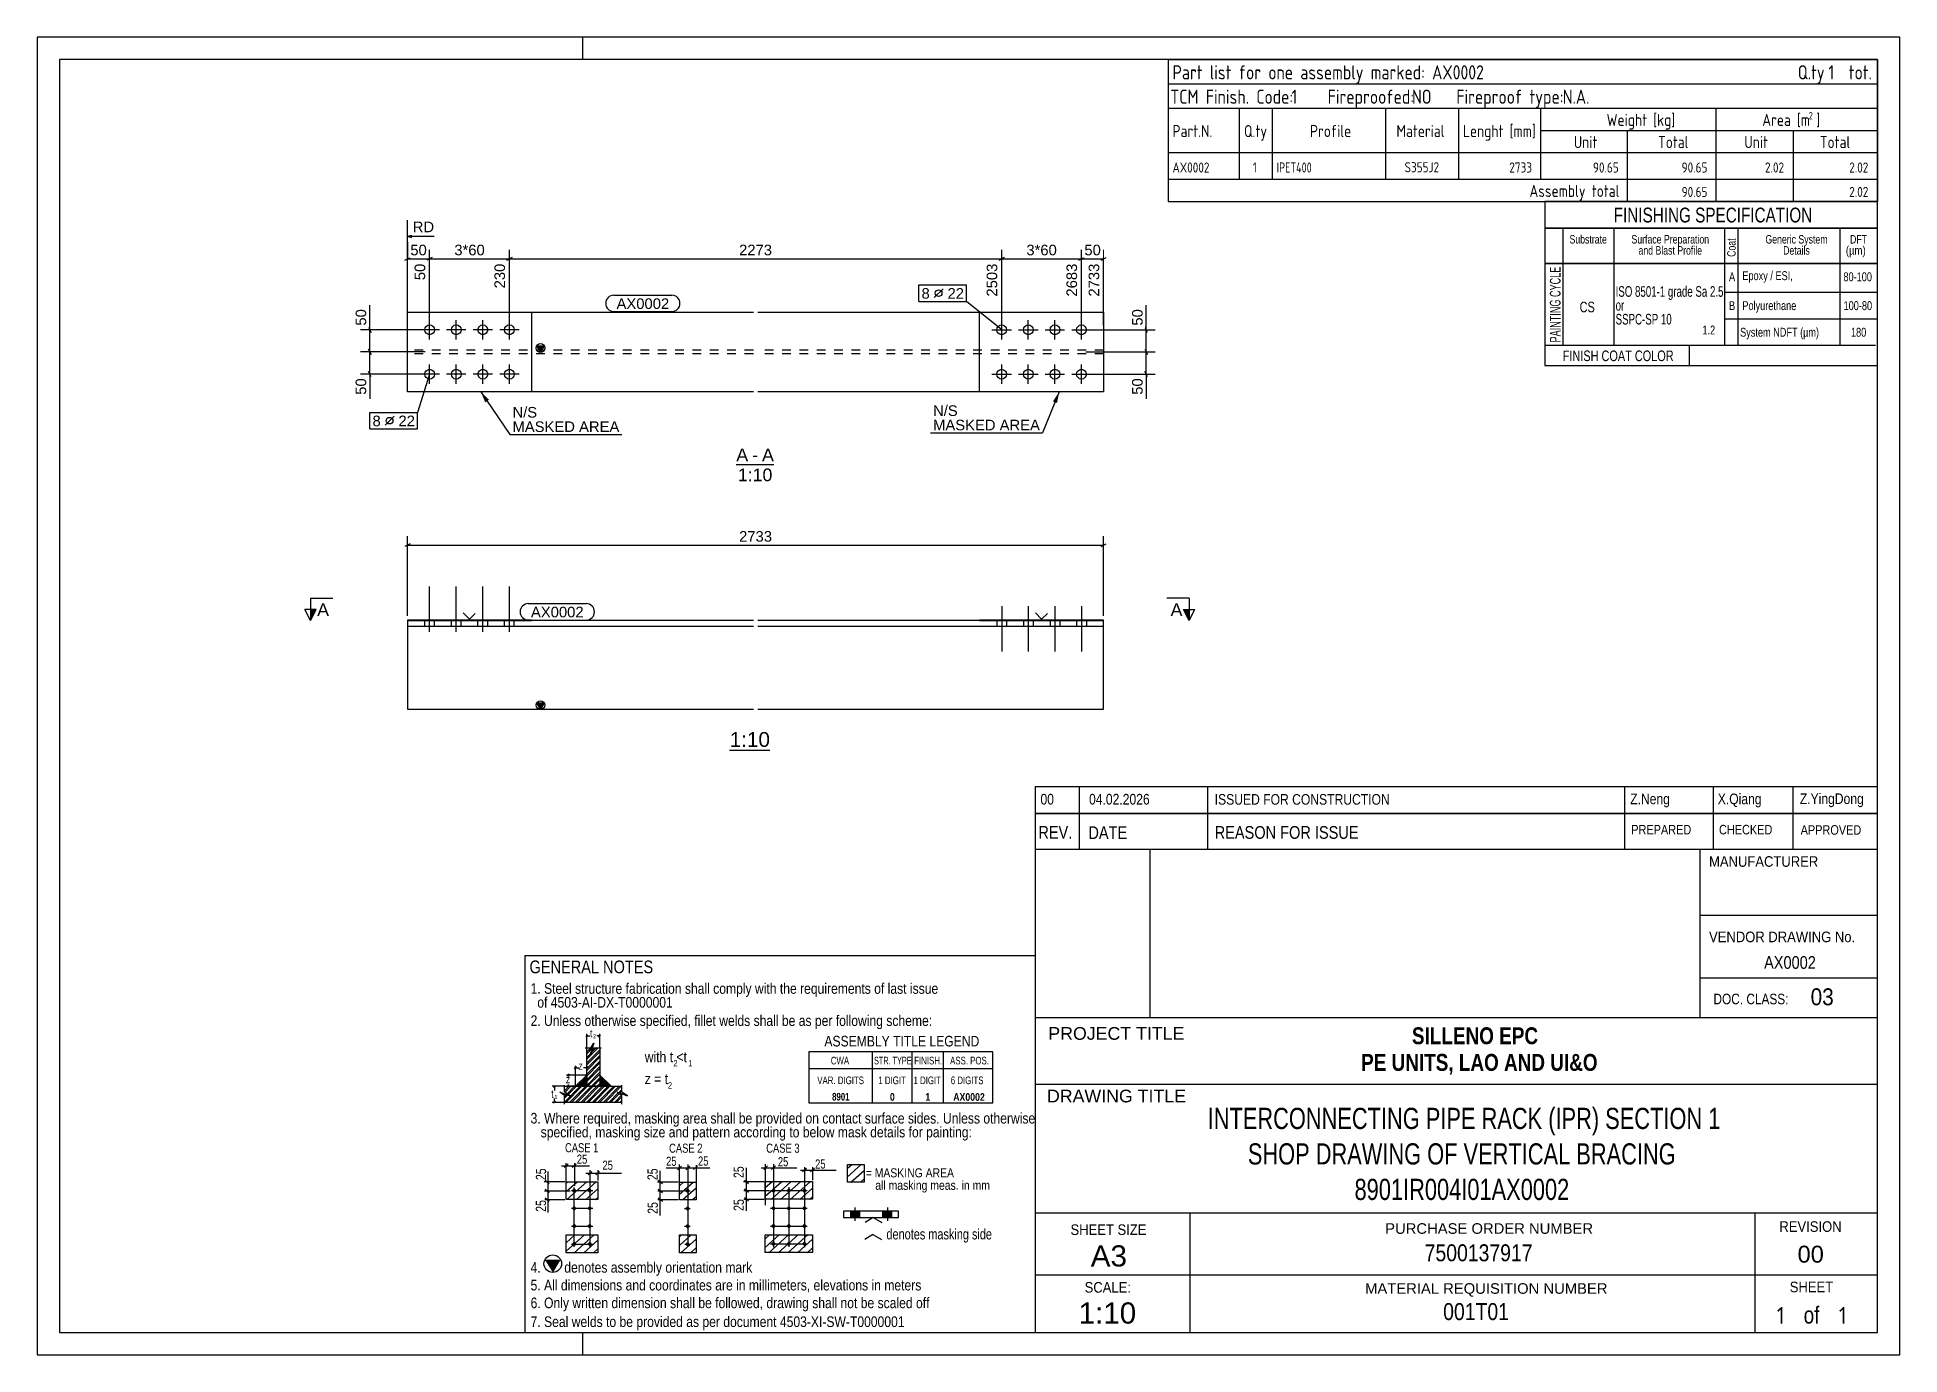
# Paper-space layout 'Layout1' of a CAD drawing. Header units: millimetres. Extents: x 0 to 420, y 0 to 297.
# The model-space entities are those that its viewports show. They can reach past a viewport. Long polylines and large blocks are cut down to what shows.
import ezdxf

# ---------------------------------------------------------------- set-up
doc = ezdxf.new("R2010")
doc.units = ezdxf.units.MM
doc.linetypes.add('DXK_LINE_DOT2', pattern=[3.9198, 1.9599, -1.9599])
doc.layers.add('Viewport layer', color=7, linetype='Continuous', plot=False)
doc.styles.add('Arial', font='ARIAL.TTF', dxfattribs={"height": 0.2})
doc.styles.add('Arial Bold', font='ARIALBD.TTF', dxfattribs={"height": 0.2})
doc.styles.add('Arial Narrow', font='ARIALN.TTF', dxfattribs={"height": 0.2})
doc.styles.add('Arial Narrow Bold', font='ARIALNB.TTF', dxfattribs={"height": 0.2})
doc.styles.add('GOST type A', font='', dxfattribs={"height": 0.2})
doc.styles.add('GOST type A Bold', font='', dxfattribs={"height": 0.2})
doc.styles.add('segoeuil', font='', dxfattribs={"height": 0.2})
doc.styles.get('GOST type A').set_extended_font_data('GOST type A')
doc.styles.get('GOST type A Bold').set_extended_font_data('GOST type A', bold=True)
doc.styles.get('segoeuil').set_extended_font_data('segoeuil')

# ---------------------------------------------------------------- blocks, each defined once
blk = doc.blocks.new('Unknown-43706069-1412')
at = {"color": 5, "linetype": 'Continuous'}
for p, q in [((336.52, 141.47), (-83.48, 141.47)), ((-83.48, 141.47), (-83.48, -155.53)), ((336.52, -155.53), (336.52, 141.47)), ((331.52, 136.47), (-78.48, 136.47)), ((-78.48, 136.47), (-78.48, -150.53)), ((331.52, -150.53), (331.52, 136.47)), ((-78.48, -150.53), (331.52, -150.53)), ((-83.48, -155.53), (336.52, -155.53))]:
    blk.add_line(p, q, dxfattribs=at)
at = {"color": 7, "linetype": 'Continuous'}
for p, q in [((39.52, 136.47), (39.52, 141.47)), ((39.52, -155.53), (39.52, -150.53))]:
    blk.add_line(p, q, dxfattribs=at)
blk = doc.blocks.new('Unknown-43706069-11 - 1155')
at = {"color": 6, "linetype": 'Continuous'}
blk.add_line((72.66, -19.25), (81.74, -19.25), dxfattribs=at)
at = {"color": 0, "linetype": 'Continuous'}
blk.add_wipeout([(81.74, -18.5), (81.74, -15), (72.66, -15), (72.66, -18.5)], dxfattribs=at)
at = {"color": 6, "linetype": 'Continuous', "style": 'Arial'}
blk.add_text('1:10', height=3.343, dxfattribs=at).set_placement((72.66, -18.5))
blk = doc.blocks.new('Unknown-43706069-13 - 2987')
at = {"color": 6, "linetype": 'Continuous'}
blk.add_line((74.16, 45.14), (82.63, 45.14), dxfattribs=at)
at = {"color": 0, "linetype": 'Continuous'}
blk.add_wipeout([(76.83, 45.89), (76.83, 48.89), (74.16, 48.89), (74.16, 45.89)], dxfattribs=at)
blk.add_wipeout([(79.06, 45.89), (79.06, 48.89), (77.73, 48.89), (77.73, 45.89)], dxfattribs=at)
blk.add_wipeout([(82.63, 45.89), (82.63, 48.89), (79.96, 48.89), (79.96, 45.89)], dxfattribs=at)
at = {"color": 6, "linetype": 'Continuous', "style": 'Arial'}
blk.add_text('-', height=2.87, dxfattribs=at).set_placement((77.73, 45.89))
at = {"color": 0, "linetype": 'Continuous'}
blk.add_wipeout([(82.29, 41.39), (82.29, 44.39), (74.5, 44.39), (74.5, 41.39)], dxfattribs=at)
at = {"color": 6, "linetype": 'Continuous', "style": 'Arial'}
for s, height, p in [('A', 2.87, (74.16, 45.89)), ('A', 2.87, (79.96, 45.89)), ('1:10', 2.865, (74.5, 41.39))]:
    blk.add_text(s, height=height, dxfattribs=at).set_placement(p)
blk = doc.blocks.new('Bolt-43706069-1159 - 1155')
at = {"color": 3, "linetype": 'Continuous'}
for p, q in [((5, 7.4), (5, 17.65)), ((5, 7.4), (5, 17.65)), ((11, 7.4), (11, 17.65)), ((11, 7.4), (11, 17.65)), ((17, 7.4), (17, 17.65)), ((17, 7.4), (17, 17.65)), ((23, 7.4), (23, 17.65)), ((23, 7.4), (23, 17.65)), ((3.9, 8.65), (3.9, 10)), ((3.9, 8.65), (3.9, 10)), ((6.1, 8.65), (6.1, 10)), ((6.1, 8.65), (6.1, 10)), ((9.9, 8.65), (9.9, 10)), ((9.9, 8.65), (9.9, 10)), ((12.1, 8.65), (12.1, 10)), ((12.1, 8.65), (12.1, 10)), ((15.9, 8.65), (15.9, 10)), ((15.9, 8.65), (15.9, 10)), ((18.1, 8.65), (18.1, 10)), ((18.1, 8.65), (18.1, 10)), ((21.9, 8.65), (21.9, 10)), ((21.9, 8.65), (21.9, 10)), ((24.1, 8.65), (24.1, 10)), ((24.1, 8.65), (24.1, 10))]:
    blk.add_line(p, q, dxfattribs=at)
blk = doc.blocks.new('Part-43706069-1158 - 1155')
at = {"linetype": 'Continuous'}
blk.add_hatch(color=2, dxfattribs=at).paths.add_polyline_path([(30, -10), (29.2, -8.6), (30.8, -8.6)])
at = {"color": 2, "linetype": 'Continuous'}
for p, q in [((78, 10), (0, 10)), ((0, 10), (0, -10)), ((78, 8.65), (0, 8.65)), ((14, 10.3), (12.6, 11.7)), ((14, 10.3), (15.3, 11.6)), ((157, 10), (79, 10)), ((157, 8.65), (79, 8.65)), ((143, 10.3), (141.6, 11.7)), ((143, 10.3), (144.3, 11.6)), ((157, -10), (157, 10)), ((0, -10), (78, -10)), ((30, -10), (29.2, -8.6)), ((29.2, -8.6), (30.8, -8.6)), ((30.8, -8.6), (30, -10)), ((79, -10), (157, -10))]:
    blk.add_line(p, q, dxfattribs=at)
blk.add_circle((30, -9.1), 1, dxfattribs=at)
blk = doc.blocks.new('Bolt-43706069-1160 - 1155')
at = {"color": 3, "linetype": 'Continuous'}
for p, q in [((134, 13.25), (134, 3)), ((134, 13.25), (134, 3)), ((140, 13.25), (140, 3)), ((140, 13.25), (140, 3)), ((146, 13.25), (146, 3)), ((146, 13.25), (146, 3)), ((152, 13.25), (152, 3)), ((152, 13.25), (152, 3)), ((132.9, 10), (132.9, 8.65)), ((132.9, 10), (132.9, 8.65)), ((135.1, 10), (135.1, 8.65)), ((135.1, 10), (135.1, 8.65)), ((138.9, 10), (138.9, 8.65)), ((138.9, 10), (138.9, 8.65)), ((141.1, 10), (141.1, 8.65)), ((141.1, 10), (141.1, 8.65)), ((144.9, 10), (144.9, 8.65)), ((144.9, 10), (144.9, 8.65)), ((147.1, 10), (147.1, 8.65)), ((147.1, 10), (147.1, 8.65)), ((150.9, 10), (150.9, 8.65)), ((150.9, 10), (150.9, 8.65)), ((153.1, 10), (153.1, 8.65)), ((153.1, 10), (153.1, 8.65))]:
    blk.add_line(p, q, dxfattribs=at)
blk = doc.blocks.new('Surfacing-43706069-1161 - 1155')
at = {"color": 7, "linetype": 'Continuous'}
for p, q in [((157, 10.05), (129, 10.05)), ((129, 10.05), (129, 10)), ((129, 10), (157, 10)), ((157, 10), (157, 10.05))]:
    blk.add_line(p, q, dxfattribs=at)
blk = doc.blocks.new('Surfacing-43706069-1162 - 1155')
at = {"color": 7, "linetype": 'Continuous'}
for p, q in [((28, 10.05), (0, 10.05)), ((0, 10.05), (0, 10)), ((0, 10), (28, 10)), ((28, 10), (28, 10.05))]:
    blk.add_line(p, q, dxfattribs=at)
blk = doc.blocks.new('Part-43706069-2989 - 2987')
at = {"linetype": 'Continuous'}
blk.add_hatch(color=2, dxfattribs=at).paths.add_polyline_path([(30, 70.52), (29.2, 71.92), (30.8, 71.92)])
at = {"color": 2, "linetype": 'Continuous'}
for p, q in [((0, 61.52), (0, 79.52)), ((0, 79.52), (78, 79.52)), ((79, 79.52), (157, 79.52)), ((157, 79.52), (157, 61.52)), ((30, 70.52), (29.2, 71.92)), ((29.2, 71.92), (30.8, 71.92)), ((30.8, 71.92), (30, 70.52)), ((78, 61.52), (0, 61.52)), ((157, 61.52), (79, 61.52))]:
    blk.add_line(p, q, dxfattribs=at)
at = {"color": 7, "linetype": 'DXK_LINE_DOT2'}
for p, q in [((78, 70.95), (0, 70.95)), ((78, 70.09), (0, 70.09)), ((157, 70.95), (79, 70.95)), ((157, 70.09), (79, 70.09))]:
    blk.add_line(p, q, dxfattribs=at)
at = {"color": 2, "linetype": 'Continuous'}
blk.add_circle((30, 71.42), 1, dxfattribs=at)
blk = doc.blocks.new('Bolt-43706069-2990 - 2987')
at = {"color": 3, "linetype": 'Continuous'}
for p, q in [((5, 73.32), (5, 77.72)), ((11, 73.32), (11, 77.72)), ((17, 73.32), (17, 77.72)), ((23, 73.32), (23, 77.72)), ((7.2, 75.52), (2.8, 75.52)), ((13.2, 75.52), (8.8, 75.52)), ((19.2, 75.52), (14.8, 75.52)), ((25.2, 75.52), (20.8, 75.52)), ((5, 63.32), (5, 67.72)), ((11, 63.32), (11, 67.72)), ((17, 63.32), (17, 67.72)), ((23, 63.32), (23, 67.72)), ((7.2, 65.52), (2.8, 65.52)), ((13.2, 65.52), (8.8, 65.52)), ((19.2, 65.52), (14.8, 65.52)), ((25.2, 65.52), (20.8, 65.52))]:
    blk.add_line(p, q, dxfattribs=at)
for centre in [(5, 75.52), (11, 75.52), (17, 75.52), (23, 75.52), (5, 65.52), (11, 65.52), (17, 65.52), (23, 65.52)]:
    blk.add_circle(centre, 1.1, dxfattribs=at)
blk = doc.blocks.new('Bolt-43706069-2991 - 2987')
at = {"color": 3, "linetype": 'Continuous'}
for p, q in [((134, 73.32), (134, 77.72)), ((140, 73.32), (140, 77.72)), ((146, 73.32), (146, 77.72)), ((152, 73.32), (152, 77.72)), ((131.8, 75.52), (136.2, 75.52)), ((137.8, 75.52), (142.2, 75.52)), ((143.8, 75.52), (148.2, 75.52)), ((149.8, 75.52), (154.2, 75.52)), ((134, 63.32), (134, 67.72)), ((140, 63.32), (140, 67.72)), ((146, 63.32), (146, 67.72)), ((152, 63.32), (152, 67.72)), ((131.8, 65.52), (136.2, 65.52)), ((137.8, 65.52), (142.2, 65.52)), ((143.8, 65.52), (148.2, 65.52)), ((149.8, 65.52), (154.2, 65.52))]:
    blk.add_line(p, q, dxfattribs=at)
for centre in [(134, 75.52), (140, 75.52), (146, 75.52), (152, 75.52), (134, 65.52), (140, 65.52), (146, 65.52), (152, 65.52)]:
    blk.add_circle(centre, 1.1, dxfattribs=at)
blk = doc.blocks.new('Surfacing-43706069-2992 - 2987')
at = {"color": 7, "linetype": 'Continuous'}
for p, q in [((0, 61.52), (0, 79.52)), ((0, 79.52), (28, 79.52)), ((28, 79.52), (28, 61.52)), ((28, 61.52), (0, 61.52))]:
    blk.add_line(p, q, dxfattribs=at)
blk = doc.blocks.new('Surfacing-43706069-2993 - 2987')
at = {"color": 7, "linetype": 'Continuous'}
for p, q in [((129, 61.52), (129, 79.52)), ((129, 79.52), (157, 79.52)), ((157, 79.52), (157, 61.52)), ((157, 61.52), (129, 61.52))]:
    blk.add_line(p, q, dxfattribs=at)
blk = doc.blocks.new('StraightDimension-43706069-1208 - 1155')
at = {"color": 7, "linetype": 'Continuous'}
for p, q in [((0.6, 27.26), (-0.6, 26.66)), ((0, 11.05), (0, 29.01)), ((0, 26.96), (157, 26.96)), ((156.4, 26.66), (157.6, 27.26)), ((157, 11.05), (157, 29.01))]:
    blk.add_line(p, q, dxfattribs=at)
at = {"color": 0}
blk.add_wipeout([(82.71, 27.26), (82.71, 30.76), (74.29, 30.76), (74.29, 27.26)], dxfattribs=at)
at = {"color": 7, "style": 'Arial'}
blk.add_text('2733', height=2.388, dxfattribs=at).set_placement((74.79, 27.76))
blk = doc.blocks.new('StraightDimension-43706069-3060 - 2987')
at = {"color": 7, "linetype": 'Continuous'}
for p, q in [((4, 70.52), (-10.55, 70.52)), ((-8.8, 71.12), (-8.2, 69.92)), ((-8.5, 65.52), (-8.5, 70.52)), ((4, 65.52), (-10.55, 65.52)), ((-8.2, 64.92), (-8.8, 66.12))]:
    blk.add_line(p, q, dxfattribs=at)
at = {"color": 0}
blk.add_wipeout([(-8.8, 65.08), (-12.3, 65.08), (-12.3, 60.38), (-8.8, 60.38)], dxfattribs=at)
at = {"color": 7, "linetype": 'Continuous'}
blk.add_line((-8.5, 65.52), (-8.5, 59.94), dxfattribs=at)
blk.add_line((-8.5, 65.52), (-8.5, 59.94), dxfattribs=at)
at = {"color": 7, "style": 'Arial'}
blk.add_text('50', height=2.388, rotation=90.0002, dxfattribs=at).set_placement((-9.3, 60.88))
blk = doc.blocks.new('StraightDimension-43706069-3005 - 2987')
at = {"color": 7, "linetype": 'Continuous'}
for p, q in [((0, 76.52), (0, 93.57)), ((5, 76.52), (5, 93.57)), ((-0.6, 91.22), (0.6, 91.82)), ((0, 91.52), (5, 91.52)), ((5.6, 91.82), (4.4, 91.22))]:
    blk.add_line(p, q, dxfattribs=at)
at = {"color": 0, "linetype": 'Continuous'}
blk.add_wipeout([(6.52, 97.02), (6.52, 100.52), (0.7, 100.52), (0.7, 97.02)], dxfattribs=at)
at = {"color": 7, "linetype": 'Continuous', "style": 'Arial'}
blk.add_text('RD', height=2.388, dxfattribs=at).set_placement((1.2, 97.52))
at = {"color": 0}
blk.add_wipeout([(4.85, 91.82), (4.85, 95.32), (0.15, 95.32), (0.15, 91.82)], dxfattribs=at)
at = {"color": 7, "linetype": 'Continuous'}
for p in [(1, 96.77), (1, 96.27), (6.02, 96.52)]:
    blk.add_line(p, (0, 96.52), dxfattribs=at)
at = {"color": 0, "linetype": 'Continuous'}
blk.add_wipeout([(4.5, 90.92), (1, 90.92), (1, 86.21), (4.5, 86.21)], dxfattribs=at)
at = {"color": 7, "linetype": 'Continuous'}
blk.add_line((0, 76.52), (0, 100.27), dxfattribs=at)
at = {"color": 7, "style": 'Arial'}
blk.add_text('50', height=2.388, dxfattribs=at).set_placement((0.65, 92.32))
at = {"color": 7, "linetype": 'Continuous', "style": 'Arial'}
blk.add_text('50', height=2.388, rotation=90.0002, dxfattribs=at).set_placement((4, 86.71))
blk = doc.blocks.new('StraightDimension-43706069-3007 - 2987')
at = {"color": 7, "linetype": 'Continuous'}
for p, q in [((5, 76.52), (5, 93.57)), ((5.6, 91.82), (4.4, 91.22)), ((5, 91.52), (11, 91.52))]:
    blk.add_line(p, q, dxfattribs=at)
at = {"color": 0}
blk.add_wipeout([(17.93, 91.82), (17.93, 95.32), (10.07, 95.32), (10.07, 91.82)], dxfattribs=at)
at = {"color": 7, "style": 'Arial'}
blk.add_text('3*60', height=2.388, dxfattribs=at).set_placement((10.57, 92.32))
blk = doc.blocks.new('StraightDimension-43706069-3008 - 2987')
at = {"color": 7, "linetype": 'Continuous'}
blk.add_line((11, 91.52), (17, 91.52), dxfattribs=at)
blk = doc.blocks.new('StraightDimension-43706069-3009 - 2987')
at = {"color": 7, "linetype": 'Continuous'}
for p, q in [((17, 91.52), (23, 91.52)), ((22.4, 91.22), (23.6, 91.82)), ((23, 76.52), (23, 91.99))]:
    blk.add_line(p, q, dxfattribs=at)
at = {"color": 0, "linetype": 'Continuous'}
blk.add_wipeout([(22.5, 90.92), (19, 90.92), (19, 84.36), (22.5, 84.36)], dxfattribs=at)
at = {"color": 7, "linetype": 'Continuous', "style": 'Arial'}
blk.add_text('230', height=2.388, rotation=90.0002, dxfattribs=at).set_placement((22, 84.86))
blk = doc.blocks.new('StraightDimension-43706069-3010 - 2987')
at = {"color": 7, "linetype": 'Continuous'}
for p, q in [((23, 76.52), (23, 93.57)), ((134, 76.52), (134, 93.57)), ((23.6, 91.82), (22.4, 91.22)), ((23, 91.52), (134, 91.52)), ((133.4, 91.22), (134.6, 91.82))]:
    blk.add_line(p, q, dxfattribs=at)
at = {"color": 0}
blk.add_wipeout([(82.71, 91.82), (82.71, 95.32), (74.29, 95.32), (74.29, 91.82)], dxfattribs=at)
at = {"color": 0, "linetype": 'Continuous'}
blk.add_wipeout([(133.5, 90.92), (130, 90.92), (130, 82.51), (133.5, 82.51)], dxfattribs=at)
at = {"color": 7, "style": 'Arial'}
blk.add_text('2273', height=2.388, dxfattribs=at).set_placement((74.79, 92.32))
at = {"color": 7, "linetype": 'Continuous', "style": 'Arial'}
blk.add_text('2503', height=2.388, rotation=90.0002, dxfattribs=at).set_placement((133, 83.01))
blk = doc.blocks.new('StraightDimension-43706069-3011 - 2987')
at = {"color": 7, "linetype": 'Continuous'}
for p, q in [((134, 76.52), (134, 93.57)), ((134.6, 91.82), (133.4, 91.22)), ((134, 91.52), (140, 91.52))]:
    blk.add_line(p, q, dxfattribs=at)
at = {"color": 0}
blk.add_wipeout([(146.93, 91.82), (146.93, 95.32), (139.07, 95.32), (139.07, 91.82)], dxfattribs=at)
at = {"color": 7, "style": 'Arial'}
blk.add_text('3*60', height=2.388, dxfattribs=at).set_placement((139.57, 92.32))
blk = doc.blocks.new('StraightDimension-43706069-3012 - 2987')
at = {"color": 7, "linetype": 'Continuous'}
blk.add_line((140, 91.52), (146, 91.52), dxfattribs=at)
blk = doc.blocks.new('StraightDimension-43706069-3013 - 2987')
at = {"color": 7, "linetype": 'Continuous'}
for p, q in [((146, 91.52), (152, 91.52)), ((151.4, 91.22), (152.6, 91.82)), ((152, 76.52), (152, 91.99))]:
    blk.add_line(p, q, dxfattribs=at)
at = {"color": 0, "linetype": 'Continuous'}
blk.add_wipeout([(151.5, 90.92), (148, 90.92), (148, 82.51), (151.5, 82.51)], dxfattribs=at)
at = {"color": 7, "linetype": 'Continuous', "style": 'Arial'}
blk.add_text('2683', height=2.388, rotation=90.0002, dxfattribs=at).set_placement((151, 83.01))
blk = doc.blocks.new('StraightDimension-43706069-3014 - 2987')
at = {"color": 7, "linetype": 'Continuous'}
for p, q in [((152, 76.52), (152, 93.57)), ((157, 76.52), (157, 93.57)), ((152.6, 91.82), (151.4, 91.22)), ((152, 91.52), (157, 91.52)), ((156.4, 91.22), (157.6, 91.82))]:
    blk.add_line(p, q, dxfattribs=at)
at = {"color": 0}
blk.add_wipeout([(156.85, 91.82), (156.85, 95.32), (152.15, 95.32), (152.15, 91.82)], dxfattribs=at)
at = {"color": 0, "linetype": 'Continuous'}
blk.add_wipeout([(156.5, 90.92), (153, 90.92), (153, 82.51), (156.5, 82.51)], dxfattribs=at)
at = {"color": 7, "style": 'Arial'}
blk.add_text('50', height=2.388, dxfattribs=at).set_placement((152.65, 92.32))
at = {"color": 7, "linetype": 'Continuous', "style": 'Arial'}
blk.add_text('2733', height=2.388, rotation=90.0002, dxfattribs=at).set_placement((156, 83.01))
blk = doc.blocks.new('StraightDimension-43706069-3059 - 2987')
at = {"color": 7, "linetype": 'Continuous'}
for p, q in [((-8.8, 76.12), (-8.2, 74.92)), ((4, 75.52), (-10.55, 75.52)), ((-8.5, 70.52), (-8.5, 75.52)), ((4, 70.52), (-10.55, 70.52)), ((-8.2, 69.92), (-8.8, 71.12))]:
    blk.add_line(p, q, dxfattribs=at)
at = {"color": 0}
blk.add_wipeout([(-8.8, 80.66), (-12.3, 80.66), (-12.3, 75.96), (-8.8, 75.96)], dxfattribs=at)
at = {"color": 7, "linetype": 'Continuous'}
blk.add_line((-8.5, 75.52), (-8.5, 81.1), dxfattribs=at)
blk.add_line((-8.5, 75.52), (-8.5, 81.1), dxfattribs=at)
at = {"color": 7, "style": 'Arial'}
blk.add_text('50', height=2.388, rotation=90.0002, dxfattribs=at).set_placement((-9.3, 76.46))
blk = doc.blocks.new('StraightDimension-43706069-3080 - 2987')
at = {"color": 7, "linetype": 'Continuous'}
for p, q in [((166.89, 74.92), (166.29, 76.12)), ((153, 75.52), (168.59, 75.52)), ((166.59, 70.52), (166.59, 75.52)), ((153, 70.52), (168.59, 70.52)), ((166.29, 71.12), (166.89, 69.92))]:
    blk.add_line(p, q, dxfattribs=at)
at = {"color": 0}
blk.add_wipeout([(166.29, 80.66), (162.79, 80.66), (162.79, 75.96), (166.29, 75.96)], dxfattribs=at)
at = {"color": 7, "linetype": 'Continuous'}
blk.add_line((166.59, 75.52), (166.59, 81.1), dxfattribs=at)
blk.add_line((166.59, 75.52), (166.59, 81.1), dxfattribs=at)
at = {"color": 7, "style": 'Arial'}
blk.add_text('50', height=2.388, rotation=90.0002, dxfattribs=at).set_placement((165.79, 76.46))
blk = doc.blocks.new('StraightDimension-43706069-3081 - 2987')
at = {"color": 7, "linetype": 'Continuous'}
for p, q in [((153, 70.52), (168.59, 70.52)), ((166.29, 71.12), (166.89, 69.92)), ((166.59, 65.52), (166.59, 70.52)), ((153, 65.52), (168.59, 65.52)), ((166.89, 64.92), (166.29, 66.12))]:
    blk.add_line(p, q, dxfattribs=at)
at = {"color": 0}
blk.add_wipeout([(166.29, 65.08), (162.79, 65.08), (162.79, 60.38), (166.29, 60.38)], dxfattribs=at)
at = {"color": 7, "linetype": 'Continuous'}
blk.add_line((166.59, 65.52), (166.59, 59.94), dxfattribs=at)
blk.add_line((166.59, 65.52), (166.59, 59.94), dxfattribs=at)
at = {"color": 7, "style": 'Arial'}
blk.add_text('50', height=2.388, rotation=90.0002, dxfattribs=at).set_placement((165.79, 60.88))
blk = doc.blocks.new('0_TCM_4503_AIVD_AD_PART_LIST-43706069-3364')
at = {"color": 174, "linetype": 'Continuous'}
for p, q in [((171.52, 136.47), (171.52, 115.47)), ((171.52, 115.47), (171.52, 109.47)), ((171.52, 109.47), (171.52, 104.47)), ((171.52, 104.47), (331.52, 104.47))]:
    blk.add_line(p, q, dxfattribs=at)
at = {"color": 7, "linetype": 'Continuous'}
for p, q in [((171.52, 136.47), (331.52, 136.47)), ((331.52, 136.47), (331.52, 115.47)), ((171.52, 130.97), (331.52, 130.97)), ((171.52, 125.47), (331.52, 125.47)), ((187.52, 125.47), (187.52, 115.47)), ((195.02, 125.47), (195.02, 115.47)), ((220.52, 125.47), (220.52, 115.47)), ((237.02, 125.47), (237.02, 115.47)), ((255.52, 125.47), (255.52, 115.47)), ((295.02, 125.47), (295.02, 115.47)), ((255.52, 120.47), (331.52, 120.47)), ((275.02, 120.47), (275.02, 115.47)), ((312.52, 120.47), (312.52, 115.47)), ((187.52, 115.47), (187.52, 109.47)), ((195.02, 115.47), (195.02, 109.47)), ((220.52, 115.47), (220.52, 109.47)), ((237.02, 115.47), (237.02, 109.47)), ((255.52, 115.47), (255.52, 109.47)), ((275.02, 115.47), (275.02, 109.47)), ((295.02, 115.47), (295.02, 109.47)), ((312.52, 115.47), (312.52, 109.47)), ((331.52, 115.47), (331.52, 109.47)), ((275.02, 109.47), (275.02, 104.47)), ((295.02, 109.47), (295.02, 104.47)), ((312.52, 109.47), (312.52, 104.47)), ((331.52, 109.47), (331.52, 104.47))]:
    blk.add_line(p, q, dxfattribs=at)
at = {"color": 4, "linetype": 'Continuous'}
for p, q in [((171.52, 115.47), (331.52, 115.47)), ((171.52, 109.47), (331.52, 109.47))]:
    blk.add_line(p, q, dxfattribs=at)
at = {"color": 7, "linetype": 'DXK_LINE_DOT2'}
blk.add_line((171.52, 109.47), (331.52, 109.47), dxfattribs=at)
at = {"color": 7, "linetype": 'Continuous'}
for s, height, style, p in [('Part list for one assembly marked: AX0002', 3.1901, 'GOST type A', (172.52, 131.97)), ('Q.ty', 3.19, 'GOST type A', (313.52, 131.97)), ('tot.', 3.19, 'GOST type A', (325.02, 131.97)), ('TCM Finish. Code:', 3.1901, 'GOST type A', (172.02, 126.47)), ('1', 3.19, 'GOST type A Bold', (199.37, 126.47)), ('Fireproofed:', 3.1901, 'GOST type A', (207.52, 126.47)), ('NO', 3.19, 'GOST type A Bold', (226.52, 126.47)), ('Fireproof type:', 3.1901, 'GOST type A', (236.52, 126.47)), ('N.A.', 3.19, 'GOST type A Bold', (260.52, 126.47)), ('Lenght [mm]', 2.7344, 'GOST type A', (238.02, 118.97)), ('Weight [kg]', 2.7344, 'GOST type A', (270.42, 121.47)), ('Area [m ]', 2.734, 'GOST type A', (305.52, 121.47)), ('2', 1.64, 'GOST type A', (315.99, 122.97)), ('Part.N.', 2.734, 'GOST type A', (172.52, 118.97)), ('Q.ty', 2.734, 'GOST type A', (188.65, 118.95)), ('Profile', 2.734, 'GOST type A', (203.52, 118.97)), ('Material', 2.734, 'GOST type A', (223.02, 118.97)), ('Unit', 2.734, 'GOST type A', (263.02, 116.47)), ('Total', 2.734, 'GOST type A', (282.02, 116.47)), ('Unit', 2.734, 'GOST type A', (301.48, 116.47)), ('Total', 2.734, 'GOST type A', (318.5, 116.47)), ('AX0002', 2.279, 'GOST type A', (172.52, 110.97)), ('1', 2.28, 'GOST type A', (190.64, 110.97)), ('S355J2', 2.279, 'GOST type A', (224.85, 111.03)), ('2733', 2.279, 'GOST type A', (248.47, 110.97)), ('90.65', 2.279, 'GOST type A', (267.33, 110.97)), ('90.65', 2.279, 'GOST type A', (287.33, 110.97)), ('2.02', 2.279, 'GOST type A', (306.13, 110.97)), ('Assembly total', 2.7344, 'GOST type A', (253.02, 105.47)), ('2.02', 2.279, 'GOST type A', (325.13, 105.47))]:
    blk.add_text(s, height=height, dxfattribs=dict(at, style=style)).set_placement(p)
at = {"color": 7, "style": 'GOST type A'}
blk.add_text('1', height=3.19, dxfattribs=at).set_placement((320.45, 131.97))
at = {"color": 7, "linetype": 'Continuous', "style": 'GOST type A', "width": 0.9}
blk.add_text('IPET400', height=2.279, dxfattribs=at).set_placement((196.02, 110.97))
at = {"color": 7, "linetype": 'DXK_LINE_DOT2', "style": 'GOST type A'}
for s, p in [('2.02', (325.13, 110.97)), ('90.65', (287.33, 105.47))]:
    blk.add_text(s, height=2.279, dxfattribs=at).set_placement(p)
blk = doc.blocks.new('0_TCM_4503_AIVD_AD_TITLE_BLOCK-43706069-3365')
at = {"color": 4, "linetype": 'Continuous'}
for q in [(141.52, -150.53), (331.52, -41.53)]:
    blk.add_line((141.52, -41.53), q, dxfattribs=at)
at = {"color": 7, "linetype": 'Continuous'}
for p, q in [((167.52, -79.53), (167.52, -41.53)), ((291.52, -79.53), (291.52, -41.53)), ((331.52, -150.53), (331.52, -41.53)), ((331.52, -56.53), (291.52, -56.53)), ((291.52, -70.53), (331.52, -70.53)), ((141.52, -79.53), (331.52, -79.53)), ((141.52, -94.53), (331.52, -94.53)), ((141.52, -123.53), (331.52, -123.53)), ((176.52, -150.53), (176.52, -123.53)), ((303.92, -150.53), (303.92, -123.53)), ((141.52, -137.53), (331.52, -137.53)), ((141.52, -150.53), (331.52, -150.53))]:
    blk.add_line(p, q, dxfattribs=at)
for s, height, style, width, p in [('MANUFACTURER', 2.3877, 'Arial', 0.88, (293.52, -45.53)), ('VENDOR DRAWING No.', 2.3877, 'Arial', 0.88, (293.52, -62.53)), ('DOC. CLASS:', 2.3877, 'Arial', 0.8, (294.52, -76.53)), ('SILLENO EPC', 3.8177, 'Arial Bold', 0.8, (226.52, -85.53)), ('PE UNITS, LAO AND UI&O', 3.8177, 'Arial Bold', 0.8, (215.05, -91.53)), ('REVISION', 2.388, 'Arial', 0.88, (309.38, -127.83)), ('SHEET SIZE', 2.388, 'Arial', 0.88, (149.52, -128.53)), ('SCALE:', 2.388, 'Arial', 0.88, (152.71, -141.53)), ('SHEET', 2.388, 'Arial', 0.88, (311.72, -141.44)), ('1', 3.73, 'segoeuil', 0.88, (308.52, -148.53)), ('of', 3.82, 'Arial', 0.8, (314.85, -148.49)), ('1', 3.73, 'segoeuil', 0.88, (322.52, -148.53))]:
    blk.add_text(s, height=height, dxfattribs=dict(at, style=style, width=width)).set_placement(p)
at = {"color": 3, "linetype": 'Continuous', "style": 'Arial Narrow'}
blk.add_text('AX0002', height=2.863, dxfattribs=at).set_placement((305.93, -68.53))
at = {"color": 1, "linetype": 'Continuous', "style": 'Arial', "width": 0.88}
blk.add_text('03', height=3.82, dxfattribs=at).set_placement((316.42, -76.75))
at = {"color": 7, "linetype": 'Continuous', "style": 'Arial'}
for s, height, p in [('PROJECT TITLE', 2.8652, (144.52, -84.53)), ('DRAWING TITLE', 2.8652, (144.22, -98.64)), ('PURCHASE ORDER NUMBER', 2.3877, (220.48, -128.27)), ('A3', 4.775, (154.09, -135.64)), ('00', 3.82, (313.47, -134.77)), ('MATERIAL REQUISITION NUMBER', 2.3877, (215.95, -141.79))]:
    blk.add_text(s, height=height, dxfattribs=at).set_placement(p)
at = {"color": 2, "style": 'Arial Narrow', "width": 0.9}
blk.add_text('INTERCONNECTING PIPE RACK (IPR) SECTION 1', height=4.7721, dxfattribs=at).set_placement((180.46, -104.64))
at = {"color": 2, "linetype": 'Continuous', "style": 'Arial Narrow', "width": 0.9}
for s, p in [('SHOP DRAWING OF VERTICAL BRACING', (189.51, -112.64)), ('8901IR004I01AX0002', (213.57, -120.64))]:
    blk.add_text(s, height=4.7721, dxfattribs=at).set_placement(p)
at = {"color": 3, "style": 'Arial Narrow'}
for s, p in [('7500137917', (229.39, -134.46)), ('001T01', (233.56, -147.71))]:
    blk.add_text(s, height=3.818, dxfattribs=at).set_placement(p)
at = {"color": 7, "style": 'Arial'}
blk.add_text('1:10', height=4.775, dxfattribs=at).set_placement((151.35, -148.51))
blk = doc.blocks.new('0_TCM_4503_AIVD_AD_PAINTING_SYSTEM-43706069-3366')
at = {"color": 7, "linetype": 'Continuous'}
for p, q in [((331.52, 104.47), (256.52, 104.47)), ((256.52, 104.47), (256.52, 98.47)), ((331.52, 98.47), (331.52, 104.47)), ((256.52, 98.47), (331.52, 98.47)), ((331.52, 98.47), (256.52, 98.47)), ((256.52, 98.47), (256.52, 90.47)), ((260.52, 98.47), (260.52, 90.47)), ((272.02, 98.47), (272.02, 90.47)), ((297.02, 98.47), (297.02, 90.47)), ((300.02, 98.47), (300.02, 90.47)), ((323.02, 98.47), (323.02, 90.47)), ((331.52, 90.47), (331.52, 98.47)), ((256.52, 90.47), (331.52, 90.47)), ((331.52, 90.47), (256.52, 90.47)), ((256.52, 90.47), (256.52, 67.47)), ((260.52, 90.47), (260.52, 71.97)), ((272.02, 90.47), (272.02, 71.97)), ((297.02, 90.47), (297.02, 71.97)), ((300.02, 90.47), (300.02, 71.97)), ((323.02, 90.47), (323.02, 71.97)), ((331.52, 67.47), (331.52, 90.47)), ((297.02, 83.97), (331.52, 83.97)), ((297.02, 77.97), (331.52, 77.97)), ((331.02, 71.97), (256.52, 71.97)), ((289.02, 71.97), (289.02, 67.47)), ((256.52, 67.47), (331.52, 67.47))]:
    blk.add_line(p, q, dxfattribs=at)
at = {"color": 7, "style": 'Arial Narrow', "width": 0.9}
blk.add_text('FINISHING SPECIFICATION', height=3.3405, dxfattribs=at).set_placement((272.02, 99.72))
at = {"color": 7, "linetype": 'Continuous', "style": 'Arial Narrow'}
for s, height, width, p in [('Substrate', 1.909, 0.9, (262.05, 94.97)), ('Surface Preparation', 1.9089, 0.9, (276.02, 94.97)), ('Generic System', 1.9089, 0.9, (306.23, 94.97)), ('DFT', 1.909, 0.9, (325.31, 94.97)), ('and Blast Profile', 1.9089, 0.9, (277.61, 92.47)), ('Details', 1.909, 0.9, (310.22, 92.47)), ('A', 2, 0.9, (298.02, 86.47)), ('Epoxy / ESI,', 2.0043, 0.9, (301.02, 86.72)), ('80-100', 2.004, 0.9, (323.82, 86.47)), ('ISO 8501-1 grade Sa 2.5^M', 2.3861, 0.8, (272.45, 82.97)), ('CS', 2.386, 0.9, (264.33, 79.47)), ('or ^M', 2.386, 0.8, (272.45, 79.84)), ('B', 2, 0.9, (298.02, 79.97)), ('Polyurethane', 2.0043, 0.9, (301.02, 79.97)), ('100-80', 2.004, 0.9, (323.85, 79.97)), ('SSPC-SP 10', 2.386, 0.8, (272.45, 76.72)), ('1.2', 2.004, 0.9, (292.02, 74.47)), ('System NDFT (µm)', 2.0043, 0.9, (300.52, 73.97)), ('180', 2.004, 0.9, (325.52, 73.97)), ('FINISH COAT COLOR', 2.3861, 0.9, (260.52, 68.47))]:
    blk.add_text(s, height=height, dxfattribs=dict(at, width=width)).set_placement(p)
for s, height, width, p in [('Coat', 1.909, 0.9, (299.52, 91.97)), ('PAINTING CYCLE', 2.3861, 0.75, (260.02, 72.67))]:
    blk.add_text(s, height=height, rotation=90, dxfattribs=dict(at, width=width)).set_placement(p)
blk.add_text('(µm)', height=1.909, dxfattribs=at).set_placement((324.36, 92.47))
blk = doc.blocks.new('0_TCM_4503_AIVD_AD_REVISION_BLOCK-43706069-3367')
at = {"color": 7, "linetype": 'Continuous'}
for p, q in [((141.52, -27.46), (331.52, -27.46)), ((141.52, -27.46), (141.52, -33.46)), ((151.52, -33.46), (151.52, -27.46)), ((180.52, -33.46), (180.52, -27.46)), ((274.53, -33.47), (274.53, -27.47)), ((294.52, -33.46), (294.52, -27.46)), ((312.52, -33.46), (312.52, -27.46)), ((141.52, -33.46), (331.52, -33.46)), ((141.52, -33.49), (331.52, -33.49)), ((141.52, -33.49), (141.52, -41.53)), ((151.52, -41.49), (151.52, -33.49)), ((180.52, -41.49), (180.52, -33.49)), ((274.53, -41.5), (274.53, -33.5)), ((294.51, -41.49), (294.51, -33.49)), ((312.52, -41.49), (312.52, -33.49)), ((141.52, -41.53), (331.52, -41.53))]:
    blk.add_line(p, q, dxfattribs=at)
at = {"color": 7, "style": 'Arial Narrow'}
for s, height, p in [('00', 2.386, (142.75, -31.49)), ('04.02.2026', 2.386, (153.7, -31.49)), ('ISSUED FOR CONSTRUCTION', 2.3861, (182.04, -31.53)), ('Z.Neng', 2.386, (275.73, -31.42)), ('X.Qiang', 2.386, (295.48, -31.42))]:
    blk.add_text(s, height=height, dxfattribs=at).set_placement(p)
at = {"color": 7, "linetype": 'Continuous', "style": 'Arial Narrow'}
for s, height, p in [('Z.YingDong', 2.386, (313.98, -31.38)), ('REV.', 2.863, (142.27, -39.2)), ('DATE', 2.863, (153.56, -39.26)), ('REASON FOR ISSUE', 2.8633, (182.04, -39.22)), ('PREPARED', 2.147, (275.97, -38.24)), ('CHECKED', 2.147, (295.77, -38.23)), ('APPROVED', 2.147, (314.17, -38.3))]:
    blk.add_text(s, height=height, dxfattribs=at).set_placement(p)
blk = doc.blocks.new('0_TCM_4503_AIVD_AD_NOTE_BLOCK-43706069-3368')
at = {"linetype": 'Continuous'}
for points in [[(37.87, -95.02), (40.42, -95.02), (40.42, -92.47)], [(43.38, -95.02), (45.93, -95.02), (43.38, -92.47)], [(37.32, -118.52), (37.64, -118.52), (37.36, -118.48)], [(37.32, -118.56), (37.64, -118.59), (37.64, -118.56)], [(37.36, -118.59), (37.64, -118.59), (37.32, -118.56)], [(37.36, -118.41), (37.64, -118.41), (37.4, -118.38)], [(37.36, -118.48), (37.64, -118.52), (37.64, -118.48)], [(37.4, -118.38), (37.64, -118.38), (37.44, -118.34)], [(37.4, -118.38), (37.64, -118.41), (37.64, -118.38)], [(37.44, -118.34), (37.64, -118.34), (37.48, -118.3)], [(37.44, -118.34), (37.64, -118.38), (37.64, -118.34)], [(37.48, -118.3), (37.64, -118.34), (37.64, -118.3)], [(37.52, -118.3), (37.64, -118.3), (37.56, -118.27)], [(37.56, -118.27), (37.64, -118.3), (37.64, -118.27)], [(37.64, -118.3), (37.81, -118.34), (37.77, -118.3)], [(37.64, -118.34), (37.81, -118.34), (37.64, -118.3)], [(37.64, -118.38), (37.89, -118.41), (37.85, -118.38)], [(37.64, -118.41), (37.89, -118.41), (37.64, -118.38)], [(37.64, -118.48), (37.93, -118.52), (37.89, -118.48)], [(37.64, -118.52), (37.93, -118.52), (37.64, -118.48)], [(37.64, -118.56), (37.89, -118.59), (37.93, -118.56)], [(37.64, -118.59), (37.89, -118.59), (37.64, -118.56)], [(37.64, -118.7), (37.81, -118.74), (37.85, -118.7)], [(37.64, -118.74), (37.81, -118.74), (37.64, -118.7)], [(40.82, -118.48), (41.11, -118.48), (40.86, -118.45)], [(40.86, -118.41), (41.11, -118.41), (40.9, -118.38)], [(40.86, -118.45), (41.11, -118.48), (41.11, -118.45)], [(40.9, -118.38), (41.11, -118.41), (41.11, -118.38)], [(40.9, -118.7), (41.11, -118.74), (41.11, -118.7)], [(40.94, -118.74), (41.11, -118.74), (40.9, -118.7)], [(40.98, -118.74), (41.11, -118.78), (41.11, -118.74)], [(41.03, -118.78), (41.11, -118.78), (40.98, -118.74)], [(41.11, -118.27), (41.23, -118.3), (41.19, -118.27)], [(41.11, -118.3), (41.23, -118.3), (41.11, -118.27)], [(41.11, -118.3), (41.31, -118.34), (41.27, -118.3)], [(41.11, -118.34), (41.31, -118.34), (41.11, -118.3)], [(41.11, -118.34), (41.35, -118.38), (41.31, -118.34)], [(41.11, -118.38), (41.35, -118.38), (41.11, -118.34)], [(41.11, -118.38), (41.39, -118.41), (41.35, -118.38)], [(41.11, -118.41), (41.39, -118.41), (41.11, -118.38)], [(41.11, -118.74), (41.23, -118.78), (41.27, -118.74)], [(41.11, -118.78), (41.23, -118.78), (41.11, -118.74)], [(62.92, -118.45), (63.2, -118.45), (62.96, -118.41)], [(62.96, -118.41), (63.2, -118.41), (63, -118.38)], [(62.96, -118.41), (63.2, -118.45), (63.2, -118.41)], [(63, -118.38), (63.2, -118.41), (63.2, -118.38)], [(63.2, -118.34), (63.37, -118.38), (63.33, -118.34)], [(63.2, -118.38), (63.37, -118.38), (63.2, -118.34)], [(63.2, -118.48), (63.49, -118.52), (63.45, -118.48)], [(63.2, -118.52), (63.49, -118.52), (63.2, -118.48)], [(63.2, -118.7), (63.41, -118.74), (63.45, -118.7)], [(63.2, -118.74), (63.41, -118.74), (63.2, -118.7)], [(63.2, -118.74), (63.37, -118.78), (63.41, -118.74)], [(63.2, -118.78), (63.37, -118.78), (63.2, -118.74)], [(63.2, -118.78), (63.33, -118.81), (63.37, -118.78)], [(63.2, -118.81), (63.33, -118.81), (63.2, -118.78)], [(82.28, -118.41), (82.53, -118.41), (82.33, -118.38)], [(82.28, -118.63), (82.53, -118.67), (82.53, -118.63)], [(82.33, -118.67), (82.53, -118.67), (82.28, -118.63)], [(82.33, -118.34), (82.37, -118.34), (82.53, -118.34)], [(82.33, -118.38), (82.53, -118.41), (82.53, -118.38)], [(82.33, -118.7), (82.53, -118.74), (82.53, -118.7)], [(82.37, -118.74), (82.53, -118.74), (82.33, -118.7)], [(82.37, -118.34), (82.53, -118.34), (82.41, -118.3)], [(82.41, -118.74), (82.37, -118.74), (82.53, -118.74)], [(82.41, -118.3), (82.53, -118.34), (82.53, -118.3)], [(82.41, -118.74), (82.53, -118.78), (82.53, -118.74)], [(82.45, -118.78), (82.53, -118.78), (82.41, -118.74)], [(82.53, -118.3), (82.73, -118.34), (82.69, -118.3)], [(82.53, -118.34), (82.73, -118.34), (82.53, -118.3)], [(82.53, -118.34), (82.77, -118.38), (82.73, -118.34)], [(82.53, -118.38), (82.77, -118.38), (82.53, -118.34)], [(82.53, -118.38), (82.81, -118.41), (82.77, -118.38)], [(82.53, -118.41), (82.81, -118.41), (82.53, -118.38)], [(82.53, -118.48), (82.85, -118.52), (82.81, -118.48)], [(82.53, -118.52), (82.85, -118.52), (82.53, -118.48)], [(82.53, -118.52), (82.81, -118.56), (82.85, -118.52)], [(82.53, -118.56), (82.81, -118.56), (82.53, -118.52)], [(82.53, -118.63), (82.77, -118.67), (82.81, -118.63)], [(82.53, -118.67), (82.77, -118.67), (82.53, -118.63)], [(82.53, -118.74), (82.65, -118.78), (82.69, -118.74)], [(82.53, -118.78), (82.65, -118.78), (82.53, -118.74)], [(85.71, -118.48), (85.99, -118.48), (85.75, -118.45)], [(85.71, -118.56), (85.99, -118.59), (85.99, -118.56)], [(85.75, -118.59), (85.99, -118.59), (85.71, -118.56)], [(85.75, -118.38), (85.99, -118.38), (85.79, -118.34)], [(85.75, -118.45), (85.99, -118.48), (85.99, -118.45)], [(85.79, -118.34), (85.99, -118.34), (85.83, -118.3)], [(85.79, -118.34), (85.99, -118.38), (85.99, -118.34)], [(85.83, -118.3), (85.87, -118.3), (85.99, -118.3)], [(85.83, -118.3), (85.99, -118.34), (85.99, -118.3)], [(85.87, -118.3), (85.99, -118.3), (85.91, -118.27)], [(85.91, -118.27), (85.99, -118.3), (85.99, -118.27)], [(85.99, -118.27), (86.16, -118.3), (86.11, -118.27)], [(85.99, -118.3), (86.16, -118.3), (85.99, -118.27)], [(85.99, -118.38), (86.28, -118.41), (86.24, -118.38)], [(85.99, -118.41), (86.28, -118.41), (85.99, -118.38)], [(85.99, -118.63), (86.24, -118.67), (86.28, -118.63)], [(85.99, -118.67), (86.24, -118.67), (85.99, -118.63)], [(85.99, -118.67), (86.2, -118.7), (86.24, -118.67)], [(85.99, -118.7), (86.2, -118.7), (85.99, -118.67)], [(85.99, -118.7), (86.16, -118.74), (86.2, -118.7)], [(85.99, -118.74), (86.16, -118.74), (85.99, -118.7)], [(85.99, -118.74), (86.07, -118.78), (86.11, -118.74)], [(85.99, -118.78), (86.07, -118.78), (85.99, -118.74)], [(89.29, -118.38), (89.54, -118.38), (89.33, -118.34)], [(89.33, -118.34), (89.54, -118.34), (89.37, -118.3)], [(89.33, -118.34), (89.54, -118.38), (89.54, -118.34)], [(89.33, -118.7), (89.54, -118.74), (89.54, -118.7)], [(89.37, -118.74), (89.54, -118.74), (89.33, -118.7)], [(89.37, -118.3), (89.54, -118.34), (89.54, -118.3)], [(89.41, -118.74), (89.37, -118.74), (89.54, -118.74)], [(89.54, -118.41), (89.82, -118.45), (89.78, -118.41)], [(89.54, -118.45), (89.82, -118.45), (89.54, -118.41)], [(89.54, -118.59), (89.78, -118.63), (89.82, -118.59)], [(89.54, -118.63), (89.78, -118.63), (89.54, -118.59)], [(89.54, -118.67), (89.74, -118.7), (89.78, -118.67)], [(89.54, -118.7), (89.74, -118.7), (89.54, -118.67)], [(37.32, -122.56), (37.6, -122.6), (37.6, -122.56)], [(37.36, -122.6), (37.6, -122.6), (37.32, -122.56)], [(37.36, -122.41), (37.6, -122.41), (37.4, -122.38)], [(37.36, -122.63), (37.6, -122.67), (37.6, -122.63)], [(37.4, -122.67), (37.6, -122.67), (37.36, -122.63)], [(37.4, -122.34), (37.44, -122.34), (37.6, -122.34)], [(37.4, -122.38), (37.6, -122.41), (37.6, -122.38)], [(37.4, -122.71), (37.6, -122.74), (37.6, -122.71)], [(37.44, -122.74), (37.6, -122.74), (37.4, -122.71)], [(37.44, -122.34), (37.6, -122.34), (37.48, -122.31)], [(37.48, -122.74), (37.44, -122.74), (37.6, -122.74)], [(37.48, -122.31), (37.6, -122.34), (37.6, -122.31)], [(37.48, -122.74), (37.6, -122.78), (37.6, -122.74)], [(37.52, -122.78), (37.6, -122.78), (37.48, -122.74)], [(37.6, -122.31), (37.81, -122.34), (37.77, -122.31)], [(37.6, -122.34), (37.81, -122.34), (37.6, -122.31)], [(37.6, -122.34), (37.85, -122.38), (37.81, -122.34)], [(37.6, -122.38), (37.85, -122.38), (37.6, -122.34)], [(37.6, -122.38), (37.89, -122.41), (37.85, -122.38)], [(37.6, -122.41), (37.89, -122.41), (37.6, -122.38)], [(37.6, -122.56), (37.89, -122.6), (37.93, -122.56)], [(37.6, -122.6), (37.89, -122.6), (37.6, -122.56)], [(37.6, -122.63), (37.85, -122.67), (37.89, -122.63)], [(37.6, -122.67), (37.85, -122.67), (37.6, -122.63)], [(37.6, -122.74), (37.73, -122.78), (37.77, -122.74)], [(37.6, -122.78), (37.73, -122.78), (37.6, -122.74)], [(40.82, -122.56), (41.15, -122.6), (41.15, -122.56)], [(40.86, -122.6), (41.15, -122.6), (40.82, -122.56)], [(40.86, -122.41), (41.15, -122.41), (40.9, -122.38)], [(40.86, -122.63), (41.15, -122.67), (41.15, -122.63)], [(40.9, -122.67), (41.15, -122.67), (40.86, -122.63)], [(40.9, -122.38), (41.15, -122.38), (40.94, -122.34)], [(40.9, -122.38), (41.15, -122.41), (41.15, -122.38)], [(40.94, -122.34), (41.15, -122.34), (40.98, -122.31)], [(40.94, -122.34), (41.15, -122.38), (41.15, -122.34)], [(40.98, -122.31), (41.15, -122.34), (41.15, -122.31)], [(40.98, -122.74), (41.15, -122.78), (41.15, -122.74)], [(41.03, -122.78), (41.15, -122.78), (40.98, -122.74)], [(41.15, -122.31), (41.31, -122.34), (41.27, -122.31)], [(41.15, -122.34), (41.31, -122.34), (41.15, -122.31)], [(41.15, -122.38), (41.39, -122.41), (41.35, -122.38)], [(41.15, -122.41), (41.39, -122.41), (41.15, -122.38)], [(41.15, -122.56), (41.39, -122.6), (41.43, -122.56)], [(41.15, -122.6), (41.39, -122.6), (41.15, -122.56)], [(41.15, -122.63), (41.35, -122.67), (41.39, -122.63)], [(41.15, -122.67), (41.35, -122.67), (41.15, -122.63)], [(41.15, -122.71), (41.31, -122.74), (41.35, -122.71)], [(41.15, -122.74), (41.31, -122.74), (41.15, -122.71)], [(41.15, -122.74), (41.23, -122.78), (41.27, -122.74)], [(41.15, -122.78), (41.23, -122.78), (41.15, -122.74)], [(62.92, -122.49), (63.2, -122.49), (62.96, -122.45)], [(62.92, -122.67), (63.2, -122.71), (63.2, -122.67)], [(62.96, -122.71), (63.2, -122.71), (62.92, -122.67)], [(62.96, -122.41), (63.2, -122.41), (63, -122.38)], [(62.96, -122.45), (63.2, -122.49), (63.2, -122.45)], [(63, -122.38), (63.2, -122.38), (63.04, -122.34)], [(63, -122.38), (63.2, -122.41), (63.2, -122.38)], [(63.04, -122.34), (63.08, -122.34), (63.2, -122.34)], [(63.04, -122.34), (63.2, -122.38), (63.2, -122.34)], [(63.04, -122.78), (63.2, -122.81), (63.2, -122.78)], [(63.08, -122.81), (63.2, -122.81), (63.04, -122.78)], [(63.08, -122.34), (63.2, -122.34), (63.12, -122.31)], [(63.12, -122.81), (63.08, -122.81), (63.2, -122.81)], [(63.12, -122.31), (63.2, -122.34), (63.2, -122.31)], [(63.2, -122.63), (63.45, -122.67), (63.49, -122.63)], [(63.2, -122.67), (63.45, -122.67), (63.2, -122.63)], [(63.2, -122.71), (63.41, -122.74), (63.45, -122.71)], [(63.2, -122.74), (63.41, -122.74), (63.2, -122.71)], [(63.2, -122.74), (63.37, -122.78), (63.41, -122.74)], [(63.2, -122.78), (63.37, -122.78), (63.2, -122.74)], [(63.2, -122.78), (63.29, -122.81), (63.33, -122.78)], [(63.2, -122.81), (63.29, -122.81), (63.2, -122.78)], [(82.28, -122.41), (82.57, -122.41), (82.33, -122.38)], [(82.28, -122.63), (82.57, -122.67), (82.57, -122.63)], [(82.33, -122.67), (82.57, -122.67), (82.28, -122.63)], [(82.33, -122.38), (82.57, -122.41), (82.57, -122.38)], [(82.33, -122.67), (82.57, -122.71), (82.57, -122.67)], [(82.37, -122.71), (82.57, -122.71), (82.33, -122.67)], [(82.37, -122.71), (82.57, -122.74), (82.57, -122.71)], [(82.41, -122.74), (82.57, -122.74), (82.37, -122.71)], [(82.41, -122.31), (82.57, -122.31), (82.45, -122.27)], [(82.45, -122.27), (82.57, -122.31), (82.57, -122.27)], [(82.57, -122.27), (82.69, -122.31), (82.65, -122.27)], [(82.57, -122.31), (82.69, -122.31), (82.57, -122.27)], [(82.57, -122.31), (82.77, -122.34), (82.73, -122.31)], [(82.57, -122.34), (82.77, -122.34), (82.57, -122.31)], [(82.57, -122.38), (82.81, -122.41), (82.77, -122.38)], [(82.57, -122.41), (82.81, -122.41), (82.57, -122.38)], [(82.57, -122.63), (82.77, -122.67), (82.81, -122.63)], [(82.57, -122.67), (82.77, -122.67), (82.57, -122.63)], [(82.57, -122.71), (82.69, -122.74), (82.73, -122.71)], [(82.57, -122.74), (82.69, -122.74), (82.57, -122.71)], [(85.71, -122.49), (85.99, -122.49), (85.75, -122.45)], [(85.71, -122.56), (85.99, -122.6), (85.99, -122.56)], [(85.75, -122.6), (85.99, -122.6), (85.71, -122.56)], [(85.75, -122.38), (85.99, -122.38), (85.79, -122.34)], [(85.75, -122.45), (85.99, -122.49), (85.99, -122.45)], [(85.79, -122.34), (85.99, -122.34), (85.83, -122.31)], [(85.79, -122.34), (85.99, -122.38), (85.99, -122.34)], [(85.83, -122.31), (85.87, -122.31), (85.99, -122.31)], [(85.83, -122.31), (85.99, -122.34), (85.99, -122.31)], [(85.87, -122.31), (85.99, -122.31), (85.91, -122.27)], [(85.91, -122.27), (85.99, -122.31), (85.99, -122.27)], [(85.99, -122.27), (86.16, -122.31), (86.11, -122.27)], [(85.99, -122.31), (86.16, -122.31), (85.99, -122.27)], [(85.99, -122.38), (86.28, -122.41), (86.24, -122.38)], [(85.99, -122.41), (86.28, -122.41), (85.99, -122.38)], [(85.99, -122.63), (86.24, -122.67), (86.28, -122.63)], [(85.99, -122.67), (86.24, -122.67), (85.99, -122.63)], [(85.99, -122.67), (86.2, -122.71), (86.24, -122.67)], [(85.99, -122.71), (86.2, -122.71), (85.99, -122.67)], [(85.99, -122.71), (86.16, -122.74), (86.2, -122.71)], [(85.99, -122.74), (86.16, -122.74), (85.99, -122.71)], [(85.99, -122.74), (86.07, -122.78), (86.11, -122.74)], [(85.99, -122.78), (86.07, -122.78), (85.99, -122.74)], [(89.33, -122.71), (89.54, -122.71), (89.29, -122.67)], [(89.29, -122.67), (89.54, -122.71), (89.54, -122.67)], [(89.33, -122.71), (89.54, -122.74), (89.54, -122.71)], [(89.37, -122.74), (89.54, -122.74), (89.33, -122.71)], [(89.37, -122.31), (89.54, -122.31), (89.41, -122.27)], [(89.41, -122.27), (89.54, -122.31), (89.54, -122.27)], [(89.41, -122.74), (89.54, -122.78), (89.54, -122.74)], [(89.46, -122.78), (89.54, -122.78), (89.41, -122.74)], [(89.46, -122.78), (89.5, -122.78), (89.54, -122.78)], [(89.54, -122.31), (89.74, -122.34), (89.7, -122.31)], [(89.54, -122.34), (89.74, -122.34), (89.54, -122.31)], [(89.54, -122.34), (89.78, -122.38), (89.74, -122.34)], [(89.54, -122.38), (89.78, -122.38), (89.54, -122.34)], [(89.54, -122.41), (89.82, -122.45), (89.78, -122.41)], [(89.54, -122.45), (89.82, -122.45), (89.54, -122.41)], [(89.54, -122.6), (89.78, -122.63), (89.82, -122.6)], [(89.54, -122.63), (89.78, -122.63), (89.54, -122.6)], [(89.54, -122.74), (89.62, -122.78), (89.66, -122.74)], [(89.54, -122.78), (89.62, -122.78), (89.54, -122.74)], [(99.81, -124.56), (102.12, -124.56), (102.12, -123.18), (99.81, -123.18)], [(107, -124.56), (109.32, -124.56), (109.32, -123.18), (107, -123.18)], [(37.36, -126.42), (37.64, -126.42), (37.4, -126.38)], [(37.36, -126.64), (37.64, -126.67), (37.64, -126.64)], [(37.4, -126.67), (37.64, -126.67), (37.36, -126.64)], [(37.4, -126.38), (37.64, -126.38), (37.44, -126.34)], [(37.4, -126.38), (37.64, -126.42), (37.64, -126.38)], [(37.44, -126.34), (37.64, -126.34), (37.48, -126.31)], [(37.44, -126.34), (37.64, -126.38), (37.64, -126.34)], [(37.48, -126.31), (37.64, -126.34), (37.64, -126.31)], [(37.48, -126.74), (37.64, -126.78), (37.64, -126.74)], [(37.52, -126.78), (37.64, -126.78), (37.48, -126.74)], [(37.64, -126.31), (37.81, -126.34), (37.77, -126.31)], [(37.64, -126.34), (37.81, -126.34), (37.64, -126.31)], [(37.64, -126.38), (37.89, -126.42), (37.85, -126.38)], [(37.64, -126.42), (37.89, -126.42), (37.64, -126.38)], [(37.64, -126.64), (37.85, -126.67), (37.89, -126.64)], [(37.64, -126.67), (37.85, -126.67), (37.64, -126.64)], [(37.64, -126.71), (37.81, -126.74), (37.85, -126.71)], [(37.64, -126.74), (37.81, -126.74), (37.64, -126.71)], [(37.64, -126.74), (37.73, -126.78), (37.77, -126.74)], [(37.64, -126.78), (37.73, -126.78), (37.64, -126.74)], [(40.86, -126.42), (41.15, -126.42), (40.9, -126.38)], [(40.86, -126.64), (41.15, -126.67), (41.15, -126.64)], [(40.9, -126.67), (41.15, -126.67), (40.86, -126.64)], [(40.9, -126.38), (41.15, -126.38), (40.94, -126.34)], [(40.9, -126.38), (41.15, -126.42), (41.15, -126.38)], [(40.94, -126.34), (41.15, -126.34), (40.98, -126.31)], [(40.94, -126.34), (41.15, -126.38), (41.15, -126.34)], [(40.98, -126.31), (41.15, -126.34), (41.15, -126.31)], [(40.98, -126.74), (41.15, -126.78), (41.15, -126.74)], [(41.03, -126.78), (41.15, -126.78), (40.98, -126.74)], [(41.15, -126.31), (41.31, -126.34), (41.27, -126.31)], [(41.15, -126.34), (41.31, -126.34), (41.15, -126.31)], [(41.15, -126.38), (41.39, -126.42), (41.35, -126.38)], [(41.15, -126.42), (41.39, -126.42), (41.15, -126.38)], [(41.15, -126.64), (41.35, -126.67), (41.39, -126.64)], [(41.15, -126.67), (41.35, -126.67), (41.15, -126.64)], [(41.15, -126.71), (41.31, -126.74), (41.35, -126.71)], [(41.15, -126.74), (41.31, -126.74), (41.15, -126.71)], [(41.15, -126.74), (41.23, -126.78), (41.27, -126.74)], [(41.15, -126.78), (41.23, -126.78), (41.15, -126.74)], [(62.92, -126.49), (63.2, -126.49), (62.96, -126.45)], [(62.92, -126.64), (63.2, -126.67), (63.2, -126.64)], [(62.96, -126.67), (63.2, -126.67), (62.92, -126.64)], [(62.96, -126.45), (63.2, -126.49), (63.2, -126.45)], [(63.2, -126.34), (63.41, -126.38), (63.37, -126.34)], [(63.2, -126.38), (63.41, -126.38), (63.2, -126.34)], [(63.2, -126.38), (63.45, -126.42), (63.41, -126.38)], [(63.2, -126.42), (63.45, -126.42), (63.2, -126.38)], [(63.2, -126.71), (63.41, -126.74), (63.45, -126.71)], [(63.2, -126.74), (63.41, -126.74), (63.2, -126.71)], [(63.2, -126.74), (63.37, -126.78), (63.41, -126.74)], [(63.2, -126.78), (63.37, -126.78), (63.2, -126.74)], [(82.24, -126.49), (82.53, -126.49), (82.28, -126.45)], [(82.28, -126.45), (82.53, -126.49), (82.53, -126.45)], [(82.28, -126.64), (82.53, -126.67), (82.53, -126.64)], [(82.33, -126.67), (82.53, -126.67), (82.28, -126.64)], [(82.33, -126.34), (82.53, -126.34), (82.37, -126.31)], [(82.37, -126.31), (82.53, -126.34), (82.53, -126.31)], [(82.37, -126.71), (82.53, -126.74), (82.53, -126.71)], [(82.41, -126.74), (82.53, -126.74), (82.37, -126.71)], [(82.41, -126.31), (82.53, -126.31), (82.45, -126.27)], [(82.45, -126.27), (82.53, -126.31), (82.53, -126.27)], [(82.53, -126.27), (82.69, -126.31), (82.65, -126.27)], [(82.53, -126.31), (82.69, -126.31), (82.53, -126.27)], [(82.53, -126.45), (82.85, -126.49), (82.81, -126.45)], [(82.53, -126.49), (82.85, -126.49), (82.53, -126.45)], [(82.53, -126.64), (82.77, -126.67), (82.81, -126.64)], [(82.53, -126.67), (82.77, -126.67), (82.53, -126.64)], [(82.53, -126.67), (82.73, -126.71), (82.77, -126.67)], [(82.53, -126.71), (82.73, -126.71), (82.53, -126.67)], [(82.53, -126.71), (82.69, -126.74), (82.73, -126.71)], [(82.53, -126.74), (82.69, -126.74), (82.53, -126.71)], [(85.71, -126.56), (85.99, -126.6), (85.99, -126.56)], [(85.75, -126.6), (85.99, -126.6), (85.71, -126.56)], [(85.75, -126.38), (85.99, -126.38), (85.79, -126.34)], [(85.79, -126.34), (85.99, -126.34), (85.83, -126.31)], [(85.79, -126.34), (85.99, -126.38), (85.99, -126.34)], [(85.83, -126.31), (85.87, -126.31), (85.99, -126.31)], [(85.83, -126.31), (85.99, -126.34), (85.99, -126.31)], [(85.87, -126.31), (85.99, -126.31), (85.91, -126.27)], [(85.91, -126.27), (85.99, -126.31), (85.99, -126.27)], [(85.99, -126.27), (86.16, -126.31), (86.11, -126.27)], [(85.99, -126.31), (86.16, -126.31), (85.99, -126.27)], [(85.99, -126.64), (86.24, -126.67), (86.28, -126.64)], [(85.99, -126.67), (86.24, -126.67), (85.99, -126.64)], [(85.99, -126.67), (86.2, -126.71), (86.24, -126.67)], [(85.99, -126.71), (86.2, -126.71), (85.99, -126.67)], [(85.99, -126.71), (86.16, -126.74), (86.2, -126.71)], [(85.99, -126.74), (86.16, -126.74), (85.99, -126.71)], [(85.99, -126.74), (86.07, -126.78), (86.11, -126.74)], [(85.99, -126.78), (86.07, -126.78), (85.99, -126.74)], [(89.29, -126.67), (89.54, -126.71), (89.54, -126.67)], [(89.33, -126.71), (89.54, -126.71), (89.29, -126.67)], [(89.33, -126.71), (89.54, -126.74), (89.54, -126.71)], [(89.37, -126.74), (89.54, -126.74), (89.33, -126.71)], [(89.37, -126.31), (89.54, -126.31), (89.41, -126.27)], [(89.41, -126.27), (89.54, -126.31), (89.54, -126.27)], [(89.41, -126.74), (89.54, -126.78), (89.54, -126.74)], [(89.46, -126.78), (89.54, -126.78), (89.41, -126.74)], [(89.46, -126.78), (89.5, -126.78), (89.54, -126.78)], [(89.54, -126.27), (89.66, -126.31), (89.62, -126.27)], [(89.54, -126.31), (89.66, -126.31), (89.54, -126.27)], [(89.54, -126.31), (89.74, -126.34), (89.7, -126.31)], [(89.54, -126.34), (89.74, -126.34), (89.54, -126.31)], [(89.54, -126.34), (89.78, -126.38), (89.74, -126.34)], [(89.54, -126.38), (89.78, -126.38), (89.54, -126.34)], [(89.54, -126.42), (89.82, -126.45), (89.78, -126.42)], [(89.54, -126.45), (89.82, -126.45), (89.54, -126.42)], [(89.54, -126.6), (89.78, -126.64), (89.82, -126.6)], [(89.54, -126.64), (89.78, -126.64), (89.54, -126.6)], [(34.54, -134.11), (32.82, -137.03), (30.99, -134.11)], [(37.4, -130.71), (37.64, -130.75), (37.64, -130.71)], [(37.44, -130.75), (37.64, -130.75), (37.4, -130.71)], [(37.64, -130.31), (37.81, -130.35), (37.77, -130.31)], [(37.64, -130.35), (37.81, -130.35), (37.64, -130.31)], [(37.64, -130.35), (37.85, -130.38), (37.81, -130.35)], [(37.64, -130.38), (37.85, -130.38), (37.64, -130.35)], [(37.64, -130.46), (37.93, -130.49), (37.89, -130.46)], [(37.64, -130.49), (37.93, -130.49), (37.64, -130.46)], [(37.64, -130.6), (37.89, -130.64), (37.93, -130.6)], [(37.64, -130.64), (37.89, -130.64), (37.64, -130.6)], [(37.64, -130.75), (37.77, -130.78), (37.81, -130.75)], [(37.64, -130.78), (37.77, -130.78), (37.64, -130.75)], [(40.86, -130.46), (41.15, -130.46), (40.9, -130.42)], [(40.86, -130.64), (41.15, -130.67), (41.15, -130.64)], [(40.9, -130.67), (41.15, -130.67), (40.86, -130.64)], [(40.9, -130.42), (41.15, -130.46), (41.15, -130.42)], [(40.9, -130.71), (41.15, -130.75), (41.15, -130.71)], [(40.94, -130.75), (41.15, -130.75), (40.9, -130.71)], [(40.94, -130.75), (41.15, -130.78), (41.15, -130.75)], [(40.98, -130.78), (41.15, -130.78), (40.94, -130.75)], [(41.15, -130.31), (41.31, -130.35), (41.27, -130.31)], [(41.15, -130.35), (41.31, -130.35), (41.15, -130.31)], [(41.15, -130.35), (41.35, -130.38), (41.31, -130.35)], [(41.15, -130.38), (41.35, -130.38), (41.15, -130.35)], [(41.15, -130.38), (41.39, -130.42), (41.35, -130.38)], [(41.15, -130.42), (41.39, -130.42), (41.15, -130.38)], [(41.15, -130.46), (41.43, -130.49), (41.39, -130.46)], [(41.15, -130.49), (41.43, -130.49), (41.15, -130.46)], [(41.15, -130.78), (41.19, -130.82), (41.23, -130.78)], [(41.15, -130.82), (41.19, -130.82), (41.15, -130.78)], [(62.92, -130.46), (63.2, -130.46), (62.96, -130.42)], [(62.96, -130.42), (63.2, -130.42), (63, -130.38)], [(62.96, -130.42), (63.2, -130.46), (63.2, -130.42)], [(63, -130.38), (63.2, -130.42), (63.2, -130.38)], [(63.2, -130.35), (63.37, -130.38), (63.33, -130.35)], [(63.2, -130.38), (63.37, -130.38), (63.2, -130.35)], [(63.2, -130.42), (63.45, -130.46), (63.41, -130.42)], [(63.2, -130.46), (63.45, -130.46), (63.2, -130.42)], [(63.2, -130.49), (63.49, -130.53), (63.45, -130.49)], [(63.2, -130.53), (63.49, -130.53), (63.2, -130.49)], [(63.2, -130.75), (63.37, -130.78), (63.41, -130.75)], [(63.2, -130.78), (63.37, -130.78), (63.2, -130.75)], [(63.2, -130.78), (63.33, -130.82), (63.37, -130.78)], [(63.2, -130.82), (63.33, -130.82), (63.2, -130.78)], [(82.24, -130.49), (82.53, -130.49), (82.28, -130.46)], [(82.24, -130.57), (82.53, -130.6), (82.53, -130.57)], [(82.28, -130.6), (82.53, -130.6), (82.24, -130.57)], [(82.28, -130.42), (82.53, -130.42), (82.33, -130.38)], [(82.28, -130.46), (82.53, -130.49), (82.53, -130.46)], [(82.28, -130.64), (82.53, -130.67), (82.53, -130.64)], [(82.33, -130.67), (82.53, -130.67), (82.28, -130.64)], [(82.33, -130.35), (82.53, -130.35), (82.37, -130.31)], [(82.33, -130.38), (82.53, -130.42), (82.53, -130.38)], [(82.37, -130.31), (82.41, -130.31), (82.53, -130.31)], [(82.37, -130.31), (82.53, -130.35), (82.53, -130.31)], [(82.41, -130.31), (82.53, -130.31), (82.45, -130.27)], [(82.45, -130.27), (82.53, -130.31), (82.53, -130.27)], [(82.53, -130.27), (82.69, -130.31), (82.65, -130.27)], [(82.53, -130.31), (82.69, -130.31), (82.53, -130.27)], [(82.53, -130.38), (82.81, -130.42), (82.77, -130.38)], [(82.53, -130.42), (82.81, -130.42), (82.53, -130.38)], [(82.53, -130.49), (82.85, -130.53), (82.81, -130.49)], [(82.53, -130.53), (82.85, -130.53), (82.53, -130.49)], [(82.53, -130.53), (82.81, -130.57), (82.85, -130.53)], [(82.53, -130.57), (82.81, -130.57), (82.53, -130.53)], [(82.53, -130.64), (82.77, -130.67), (82.81, -130.64)], [(82.53, -130.67), (82.77, -130.67), (82.53, -130.64)], [(82.53, -130.67), (82.73, -130.71), (82.77, -130.67)], [(82.53, -130.71), (82.73, -130.71), (82.53, -130.67)], [(82.53, -130.71), (82.69, -130.75), (82.73, -130.71)], [(82.53, -130.75), (82.69, -130.75), (82.53, -130.71)], [(82.53, -130.75), (82.61, -130.78), (82.65, -130.75)], [(82.53, -130.78), (82.61, -130.78), (82.53, -130.75)], [(85.71, -130.57), (85.99, -130.6), (85.99, -130.57)], [(85.75, -130.6), (85.99, -130.6), (85.71, -130.57)], [(85.75, -130.38), (85.99, -130.38), (85.79, -130.35)], [(85.79, -130.35), (85.99, -130.35), (85.83, -130.31)], [(85.79, -130.35), (85.99, -130.38), (85.99, -130.35)], [(85.83, -130.31), (85.87, -130.31), (85.99, -130.31)], [(85.83, -130.31), (85.99, -130.35), (85.99, -130.31)], [(85.87, -130.31), (85.99, -130.31), (85.91, -130.27)], [(85.91, -130.27), (85.99, -130.31), (85.99, -130.27)], [(85.99, -130.27), (86.16, -130.31), (86.11, -130.27)], [(85.99, -130.31), (86.16, -130.31), (85.99, -130.27)], [(85.99, -130.38), (86.28, -130.42), (86.24, -130.38)], [(85.99, -130.42), (86.28, -130.42), (85.99, -130.38)], [(85.99, -130.64), (86.24, -130.67), (86.28, -130.64)], [(85.99, -130.67), (86.24, -130.67), (85.99, -130.64)], [(85.99, -130.67), (86.2, -130.71), (86.24, -130.67)], [(85.99, -130.71), (86.2, -130.71), (85.99, -130.67)], [(85.99, -130.71), (86.16, -130.75), (86.2, -130.71)], [(85.99, -130.75), (86.16, -130.75), (85.99, -130.71)], [(85.99, -130.75), (86.07, -130.78), (86.11, -130.75)], [(85.99, -130.78), (86.07, -130.78), (85.99, -130.75)], [(89.29, -130.67), (89.54, -130.71), (89.54, -130.67)], [(89.33, -130.71), (89.54, -130.71), (89.29, -130.67)], [(89.33, -130.71), (89.54, -130.75), (89.54, -130.71)], [(89.37, -130.75), (89.54, -130.75), (89.33, -130.71)], [(89.37, -130.31), (89.54, -130.31), (89.41, -130.27)], [(89.41, -130.27), (89.54, -130.31), (89.54, -130.27)], [(89.41, -130.75), (89.54, -130.78), (89.54, -130.75)], [(89.46, -130.78), (89.54, -130.78), (89.41, -130.75)], [(89.46, -130.78), (89.5, -130.78), (89.54, -130.78)], [(89.54, -130.27), (89.66, -130.31), (89.62, -130.27)], [(89.54, -130.31), (89.66, -130.31), (89.54, -130.27)], [(89.54, -130.31), (89.74, -130.35), (89.7, -130.31)], [(89.54, -130.35), (89.74, -130.35), (89.54, -130.31)], [(89.54, -130.35), (89.78, -130.38), (89.74, -130.35)], [(89.54, -130.38), (89.78, -130.38), (89.54, -130.35)], [(89.54, -130.42), (89.82, -130.46), (89.78, -130.42)], [(89.54, -130.46), (89.82, -130.46), (89.54, -130.42)], [(89.54, -130.6), (89.78, -130.64), (89.82, -130.6)], [(89.54, -130.64), (89.78, -130.64), (89.54, -130.6)]]:
    blk.add_hatch(color=7, dxfattribs=at).paths.add_polyline_path(points)
at = {"color": 4, "linetype": 'Continuous'}
for p, q in [((26.52, -65.53), (141.52, -65.53)), ((26.52, -150.53), (26.52, -65.53))]:
    blk.add_line(p, q, dxfattribs=at)
at = {"color": 7, "linetype": 'Continuous'}
for p, q in [((40.23, -83.94), (40.71, -83.47)), ((40.42, -86.16), (40.42, -83.17)), ((40.42, -83.64), (41.12, -83.64)), ((43.38, -83.64), (42.68, -83.64)), ((43.07, -83.94), (43.54, -83.47)), ((43.38, -86.16), (43.38, -83.17)), ((40.07, -86.33), (41.33, -86.33)), ((40.42, -87.24), (41.33, -86.33)), ((40.42, -88.5), (42.59, -86.33)), ((40.42, -86.4), (40.49, -86.33)), ((40.42, -88.92), (43.01, -86.33)), ((40.42, -95.02), (40.42, -86.33)), ((40.42, -87.66), (41.67, -86.41)), ((40.42, -89.76), (43.38, -86.8)), ((40.42, -90.18), (43.38, -87.22)), ((40.42, -91.02), (43.38, -88.06)), ((42.06, -85.26), (41.27, -87.6)), ((41.27, -87.6), (42.08, -86.33)), ((41.33, -86.33), (42.06, -85.26)), ((41.33, -86.33), (41.88, -85.78)), ((42.08, -86.33), (43.68, -86.33)), ((43.38, -86.33), (43.38, -95.02)), ((132.02, -87.28), (90.52, -87.28)), ((90.52, -87.28), (90.52, -98.78)), ((104.77, -87.28), (104.77, -98.78)), ((113.77, -87.28), (113.77, -98.78)), ((120.77, -87.28), (120.77, -98.78)), ((132.02, -98.78), (132.02, -87.28)), ((36.1, -92.7), (36.58, -92.23)), ((37.63, -91.02), (38.11, -90.55)), ((37.87, -94.85), (37.87, -90.39)), ((37.87, -90.86), (38.62, -90.86)), ((40.42, -90.86), (39.67, -90.86)), ((40.23, -91.02), (40.71, -90.55)), ((40.42, -91.44), (43.38, -88.48)), ((40.42, -92.28), (43.38, -89.32)), ((40.42, -92.7), (43.38, -89.74)), ((40.42, -92.3), (40.42, -90.39)), ((40.42, -93.54), (43.38, -90.58)), ((40.42, -93.96), (43.38, -91)), ((40.42, -94.8), (43.38, -91.84)), ((40.62, -95.02), (43.38, -92.26)), ((90.52, -91.03), (132.02, -91.03)), ((35.23, -95.02), (32.67, -95.02)), ((32.91, -95.27), (33.38, -94.8)), ((33.15, -95.02), (33.15, -95.93)), ((35.4, -97.08), (34.33, -96.35)), ((34.33, -96.35), (36.66, -97.13)), ((34.78, -96.66), (34.9, -96.54)), ((35.4, -96.33), (35.4, -94.73)), ((35.4, -96.04), (36.42, -95.02)), ((35.4, -98.56), (38.94, -95.02)), ((35.4, -95.2), (35.58, -95.02)), ((35.4, -95.02), (48.34, -95.02)), ((36.66, -97.13), (35.4, -96.33)), ((35.48, -96.38), (36.84, -95.02)), ((35.73, -98.65), (39.36, -95.02)), ((40.26, -92.47), (35.86, -92.47)), ((40.26, -95.02), (35.86, -95.02)), ((35.99, -96.71), (37.68, -95.02)), ((36.25, -96.87), (38.1, -95.02)), ((36.34, -92.47), (36.34, -92.84)), ((36.34, -95.02), (36.34, -94.64)), ((36.57, -98.65), (40.2, -95.02)), ((36.99, -98.65), (40.62, -95.02)), ((37.83, -98.65), (41.47, -95.02)), ((37.87, -95.02), (40.42, -92.47)), ((40.42, -95.02), (37.87, -95.02)), ((38.25, -98.65), (41.89, -95.02)), ((39.1, -98.65), (42.73, -95.02)), ((39.52, -98.65), (43.15, -95.02)), ((40.36, -98.65), (43.99, -95.02)), ((40.42, -92.47), (40.42, -95.02)), ((43.38, -95.02), (40.42, -95.02)), ((40.78, -98.65), (44.41, -95.02)), ((41.47, -95.02), (43.38, -93.1)), ((41.62, -98.65), (45.25, -95.02)), ((41.89, -95.02), (43.38, -93.52)), ((42.04, -98.65), (45.67, -95.02)), ((42.73, -95.02), (43.38, -94.37)), ((42.88, -98.65), (46.51, -95.02)), ((43.15, -95.02), (43.38, -94.79)), ((43.3, -98.65), (46.93, -95.02)), ((45.93, -95.02), (43.38, -92.47)), ((43.38, -92.47), (43.38, -95.02)), ((43.38, -95.02), (45.93, -95.02)), ((44.14, -98.65), (47.77, -95.02)), ((44.56, -98.65), (48.19, -95.02)), ((45.4, -98.65), (47.53, -96.52)), ((48.34, -97.08), (47.28, -96.35)), ((47.28, -96.35), (49.61, -97.13)), ((47.59, -96.46), (48.34, -95.71)), ((47.91, -96.56), (48.34, -96.13)), ((48.34, -96.33), (48.34, -94.73)), ((49.61, -97.13), (48.34, -96.33)), ((48.54, -96.77), (48.73, -96.58)), ((35.23, -98.65), (32.67, -98.65)), ((32.91, -98.81), (33.38, -98.34)), ((33.15, -98.65), (33.15, -97.73)), ((35.03, -96.83), (35.21, -96.65)), ((35.4, -97.3), (35.84, -96.86)), ((35.4, -97.72), (36.16, -96.96)), ((35.4, -99.05), (35.4, -97.08)), ((48.34, -98.65), (35.4, -98.65)), ((45.82, -98.65), (47.78, -96.69)), ((46.66, -98.65), (48.28, -97.03)), ((47.08, -98.65), (48.34, -97.39)), ((47.92, -98.65), (48.34, -98.23)), ((48.34, -99.05), (48.34, -97.08)), ((48.85, -96.88), (48.99, -96.74)), ((49.48, -97.09), (49.51, -97.07)), ((90.52, -98.78), (132.02, -98.78)), ((34.76, -112.97), (41.02, -112.97)), ((36.26, -112.58), (35.36, -113.35)), ((35.72, -112.33), (35.72, -117.27)), ((38.05, -112.55), (37.15, -113.35)), ((37.65, -112.33), (37.65, -117.49)), ((61.78, -113.01), (60.92, -113.81)), ((61.33, -116.59), (61.33, -112.65)), ((63.65, -113.01), (62.76, -113.81)), ((63.2, -112.65), (63.2, -123.16)), ((65.39, -112.97), (64.49, -113.77)), ((65.08, -112.76), (65.08, -116.59)), ((79.76, -113.39), (87.82, -113.39)), ((81.18, -112.94), (80.33, -113.74)), ((80.7, -112.57), (80.7, -121.78)), ((82.98, -112.94), (82.12, -113.74)), ((82.53, -112.57), (82.53, -123.09)), ((89.54, -113.21), (89.54, -117.54)), ((91.33, -113.21), (91.33, -116.19)), ((99.25, -115.39), (102.34, -112.63)), ((99.25, -116.63), (99.25, -112.63)), ((99.25, -113.46), (100.18, -112.63)), ((99.25, -112.63), (103, -112.63)), ((103, -112.63), (103, -116.63)), ((35.48, -116.56), (30.84, -116.56)), ((31.04, -116.19), (31.98, -116.96)), ((31.63, -114.26), (31.63, -123.5)), ((35.77, -116.52), (42.9, -116.52)), ((35.77, -120.52), (35.77, -116.52)), ((35.81, -116.81), (36.14, -116.52)), ((35.81, -118.74), (38.3, -116.52)), ((35.93, -120.52), (40.46, -116.52)), ((38.09, -120.52), (42.57, -116.52)), ((40.21, -114.63), (48.27, -114.63)), ((41.58, -114.25), (40.72, -115.01)), ((41.15, -113.94), (41.15, -117.54)), ((43.33, -114.25), (42.47, -115.01)), ((42.9, -113.94), (42.9, -116.23)), ((42.9, -116.52), (42.9, -120.52)), ((61.04, -116.59), (56.36, -116.59)), ((56.56, -116.19), (57.5, -116.96)), ((56.9, -114.05), (56.9, -124.15)), ((58.34, -113.4), (68.21, -113.4)), ((61.33, -116.59), (65.08, -116.59)), ((61.33, -120.59), (61.33, -116.59)), ((61.33, -117.43), (62.27, -116.59)), ((61.33, -119.36), (64.43, -116.59)), ((65.08, -116.59), (65.08, -120.59)), ((80.41, -116.56), (75.77, -116.56)), ((75.97, -116.16), (76.91, -116.92)), ((76.39, -113.4), (76.39, -123.08)), ((80.7, -120.49), (80.7, -116.48)), ((80.7, -116.48), (91.33, -116.48)), ((80.7, -117.83), (82.16, -116.52)), ((80.7, -119.76), (84.32, -116.52)), ((82, -120.52), (86.48, -116.52)), ((84.16, -120.52), (88.64, -116.52)), ((86.32, -120.52), (90.8, -116.52)), ((88.64, -113.9), (96.7, -113.9)), ((89.96, -113.52), (89.11, -114.28)), ((91.76, -113.52), (90.9, -114.28)), ((91.33, -116.48), (91.33, -120.49)), ((103, -116.63), (99.25, -116.63)), ((100.02, -116.59), (103, -113.97)), ((102.18, -116.59), (103, -115.9)), ((30.92, -118.56), (36.71, -118.56)), ((30.96, -120.52), (35.48, -120.52)), ((31.04, -118.19), (31.98, -118.92)), ((31.04, -120.16), (31.98, -120.92)), ((42.9, -120.52), (35.77, -120.52)), ((37.03, -118.52), (41.8, -118.52)), ((37.32, -118.52), (37.36, -118.48)), ((37.64, -118.52), (37.32, -118.52)), ((37.64, -118.52), (37.32, -118.52)), ((37.32, -118.52), (37.64, -118.52)), ((37.32, -118.52), (37.64, -118.52)), ((37.64, -118.52), (37.32, -118.52)), ((37.64, -118.52), (37.32, -118.52)), ((37.32, -118.52), (37.64, -118.56)), ((37.32, -118.52), (37.64, -118.56)), ((37.32, -118.56), (37.32, -118.52)), ((37.64, -118.56), (37.32, -118.56)), ((37.64, -118.56), (37.32, -118.56)), ((37.32, -118.56), (37.64, -118.59)), ((37.32, -118.56), (37.64, -118.59)), ((37.36, -118.59), (37.32, -118.56)), ((37.36, -118.41), (37.4, -118.38)), ((37.64, -118.41), (37.36, -118.41)), ((37.64, -118.41), (37.36, -118.41)), ((37.36, -118.41), (37.64, -118.45)), ((37.36, -118.41), (37.64, -118.45)), ((37.36, -118.45), (37.36, -118.41)), ((37.64, -118.45), (37.36, -118.45)), ((37.64, -118.45), (37.36, -118.45)), ((37.36, -118.45), (37.64, -118.45)), ((37.36, -118.45), (37.64, -118.45)), ((37.64, -118.45), (37.36, -118.45)), ((37.64, -118.45), (37.36, -118.45)), ((37.36, -118.45), (37.64, -118.48)), ((37.36, -118.45), (37.64, -118.48)), ((37.36, -118.48), (37.36, -118.45)), ((37.64, -118.48), (37.36, -118.48)), ((37.64, -118.48), (37.36, -118.48)), ((37.36, -118.48), (37.64, -118.52)), ((37.36, -118.48), (37.64, -118.52)), ((37.64, -118.59), (37.36, -118.59)), ((37.64, -118.59), (37.36, -118.59)), ((37.36, -118.59), (37.64, -118.59)), ((37.36, -118.59), (37.64, -118.59)), ((37.64, -118.59), (37.36, -118.59)), ((37.64, -118.59), (37.36, -118.59)), ((37.36, -118.59), (37.64, -118.63)), ((37.36, -118.59), (37.64, -118.63)), ((37.36, -118.63), (37.36, -118.59)), ((37.64, -118.63), (37.36, -118.63)), ((37.64, -118.63), (37.36, -118.63)), ((37.36, -118.63), (37.64, -118.67)), ((37.36, -118.63), (37.64, -118.67)), ((37.36, -118.67), (37.36, -118.63)), ((37.64, -118.67), (37.36, -118.67)), ((37.64, -118.67), (37.36, -118.67)), ((37.36, -118.67), (37.4, -118.67)), ((37.36, -118.67), (37.64, -118.67)), ((37.64, -118.67), (37.36, -118.67)), ((37.4, -118.38), (37.44, -118.34)), ((37.64, -118.38), (37.4, -118.38)), ((37.64, -118.38), (37.4, -118.38)), ((37.4, -118.38), (37.64, -118.38)), ((37.4, -118.38), (37.64, -118.38)), ((37.64, -118.38), (37.4, -118.38)), ((37.64, -118.38), (37.4, -118.38)), ((37.4, -118.38), (37.64, -118.41)), ((37.4, -118.38), (37.64, -118.41)), ((37.4, -118.67), (37.64, -118.67)), ((37.64, -118.67), (37.4, -118.67)), ((37.4, -118.67), (37.64, -118.7)), ((37.4, -118.67), (37.64, -118.7)), ((37.4, -118.7), (37.4, -118.67)), ((37.64, -118.7), (37.4, -118.7)), ((37.64, -118.7), (37.4, -118.7)), ((37.4, -118.7), (37.44, -118.7)), ((37.4, -118.7), (37.64, -118.7)), ((37.64, -118.7), (37.4, -118.7)), ((37.44, -118.34), (37.48, -118.3)), ((37.64, -118.34), (37.44, -118.34)), ((37.64, -118.34), (37.44, -118.34)), ((37.44, -118.34), (37.64, -118.34)), ((37.44, -118.34), (37.64, -118.34)), ((37.64, -118.34), (37.44, -118.34)), ((37.64, -118.34), (37.44, -118.34)), ((37.44, -118.34), (37.64, -118.38)), ((37.44, -118.34), (37.64, -118.38)), ((37.44, -118.7), (37.64, -118.7)), ((37.64, -118.7), (37.44, -118.7)), ((37.44, -118.7), (37.64, -118.74)), ((37.44, -118.7), (37.64, -118.74)), ((37.44, -118.74), (37.44, -118.7)), ((37.64, -118.74), (37.44, -118.74)), ((37.64, -118.74), (37.44, -118.74)), ((37.44, -118.74), (37.48, -118.74)), ((37.44, -118.74), (37.64, -118.74)), ((37.64, -118.74), (37.44, -118.74)), ((37.64, -118.3), (37.48, -118.3)), ((37.48, -118.3), (37.52, -118.3)), ((37.64, -118.3), (37.48, -118.3)), ((37.48, -118.3), (37.64, -118.3)), ((37.48, -118.3), (37.64, -118.3)), ((37.64, -118.3), (37.48, -118.3)), ((37.64, -118.3), (37.48, -118.3)), ((37.48, -118.3), (37.64, -118.34)), ((37.48, -118.3), (37.64, -118.34)), ((37.48, -118.74), (37.64, -118.74)), ((37.64, -118.74), (37.48, -118.74)), ((37.48, -118.74), (37.64, -118.78)), ((37.48, -118.74), (37.64, -118.78)), ((37.48, -118.78), (37.48, -118.74)), ((37.64, -118.78), (37.48, -118.78)), ((37.64, -118.78), (37.48, -118.78)), ((37.48, -118.78), (37.52, -118.78)), ((37.48, -118.78), (37.64, -118.78)), ((37.64, -118.78), (37.48, -118.78)), ((37.52, -118.3), (37.56, -118.27)), ((37.64, -118.3), (37.52, -118.3)), ((37.64, -118.3), (37.52, -118.3)), ((37.52, -118.3), (37.64, -118.3)), ((37.52, -118.3), (37.64, -118.3)), ((37.64, -118.3), (37.52, -118.3)), ((37.64, -118.3), (37.52, -118.3)), ((37.52, -118.3), (37.64, -118.3)), ((37.52, -118.3), (37.64, -118.3)), ((37.52, -118.78), (37.64, -118.78)), ((37.64, -118.78), (37.52, -118.78)), ((37.52, -118.78), (37.64, -118.78)), ((37.64, -118.78), (37.52, -118.78)), ((37.52, -118.78), (37.64, -118.78)), ((37.52, -118.78), (37.64, -118.78)), ((37.56, -118.78), (37.52, -118.78)), ((37.52, -118.78), (37.64, -118.78)), ((37.64, -118.78), (37.52, -118.78)), ((37.64, -118.27), (37.56, -118.27)), ((37.56, -118.27), (37.6, -118.27)), ((37.64, -118.27), (37.56, -118.27)), ((37.56, -118.27), (37.64, -118.3)), ((37.56, -118.27), (37.64, -118.3)), ((37.64, -118.78), (37.56, -118.78)), ((37.6, -118.78), (37.56, -118.78)), ((37.56, -118.78), (37.64, -118.78)), ((37.56, -118.78), (37.64, -118.78)), ((37.64, -118.78), (37.56, -118.78)), ((37.6, -131.18), (37.6, -117.83)), ((37.6, -118.27), (37.64, -118.27)), ((37.64, -118.27), (37.6, -118.27)), ((37.6, -118.27), (37.64, -118.27)), ((37.6, -118.27), (37.64, -118.27)), ((37.64, -118.27), (37.6, -118.27)), ((37.64, -118.78), (37.6, -118.78)), ((37.6, -118.78), (37.64, -118.78)), ((37.64, -118.78), (37.6, -118.78)), ((37.64, -118.3), (37.64, -118.27)), ((37.64, -118.27), (37.68, -118.27)), ((37.68, -118.27), (37.64, -118.27)), ((37.68, -118.27), (37.64, -118.27)), ((37.64, -118.27), (37.68, -118.27)), ((37.68, -118.27), (37.64, -118.27)), ((37.64, -118.27), (37.73, -118.3)), ((37.64, -118.27), (37.73, -118.3)), ((37.64, -118.3), (37.64, -118.27)), ((37.64, -118.34), (37.64, -118.3)), ((37.73, -118.3), (37.64, -118.3)), ((37.73, -118.3), (37.64, -118.3)), ((37.64, -118.3), (37.73, -118.3)), ((37.64, -118.3), (37.73, -118.3)), ((37.73, -118.3), (37.64, -118.3)), ((37.77, -118.3), (37.64, -118.3)), ((37.64, -118.3), (37.77, -118.3)), ((37.64, -118.3), (37.77, -118.3)), ((37.77, -118.3), (37.64, -118.3)), ((37.77, -118.3), (37.64, -118.3)), ((37.64, -118.3), (37.77, -118.3)), ((37.77, -118.3), (37.64, -118.3)), ((37.64, -118.3), (37.73, -118.3)), ((37.77, -118.3), (37.64, -118.3)), ((37.64, -118.3), (37.81, -118.34)), ((37.64, -118.3), (37.81, -118.34)), ((37.64, -118.34), (37.64, -118.3)), ((37.64, -118.38), (37.64, -118.34)), ((37.81, -118.34), (37.64, -118.34)), ((37.85, -118.34), (37.64, -118.34)), ((37.64, -118.34), (37.85, -118.34)), ((37.85, -118.34), (37.64, -118.34)), ((37.64, -118.34), (37.81, -118.34)), ((37.85, -118.34), (37.64, -118.34)), ((37.64, -118.34), (37.85, -118.38)), ((37.64, -118.34), (37.85, -118.38)), ((37.64, -118.38), (37.64, -118.34)), ((37.64, -118.41), (37.64, -118.38)), ((37.85, -118.38), (37.64, -118.38)), ((37.85, -118.38), (37.64, -118.38)), ((37.64, -118.38), (37.85, -118.38)), ((37.64, -118.38), (37.85, -118.38)), ((37.85, -118.38), (37.64, -118.38)), ((37.85, -118.38), (37.64, -118.38)), ((37.64, -118.38), (37.89, -118.41)), ((37.64, -118.38), (37.89, -118.41)), ((37.64, -118.41), (37.64, -118.38)), ((37.64, -118.45), (37.64, -118.41)), ((37.89, -118.41), (37.64, -118.41)), ((37.89, -118.41), (37.64, -118.41)), ((37.64, -118.41), (37.89, -118.45)), ((37.64, -118.41), (37.89, -118.45)), ((37.64, -118.45), (37.64, -118.41)), ((37.64, -118.48), (37.64, -118.45)), ((37.89, -118.45), (37.64, -118.45)), ((37.89, -118.45), (37.64, -118.45)), ((37.64, -118.45), (37.89, -118.45)), ((37.64, -118.45), (37.89, -118.45)), ((37.89, -118.45), (37.64, -118.45)), ((37.89, -118.45), (37.64, -118.45)), ((37.64, -118.45), (37.89, -118.48)), ((37.64, -118.45), (37.89, -118.48)), ((37.64, -118.48), (37.64, -118.45)), ((37.64, -118.52), (37.64, -118.48)), ((37.89, -118.48), (37.64, -118.48)), ((37.89, -118.48), (37.64, -118.48)), ((37.64, -118.48), (37.93, -118.52)), ((37.64, -118.48), (37.93, -118.52)), ((37.64, -118.52), (37.64, -118.48)), ((37.64, -118.56), (37.64, -118.52)), ((37.93, -118.52), (37.64, -118.52)), ((37.93, -118.52), (37.64, -118.52)), ((37.64, -118.52), (37.93, -118.52)), ((37.64, -118.52), (37.93, -118.52)), ((37.93, -118.52), (37.64, -118.52)), ((37.93, -118.52), (37.64, -118.52)), ((37.64, -118.52), (37.93, -118.56)), ((37.64, -118.52), (37.93, -118.56)), ((37.64, -118.56), (37.64, -118.52)), ((37.64, -118.59), (37.64, -118.56)), ((37.93, -118.56), (37.64, -118.56)), ((37.93, -118.56), (37.64, -118.56)), ((37.64, -118.56), (37.89, -118.59)), ((37.64, -118.56), (37.89, -118.59)), ((37.64, -118.59), (37.64, -118.56)), ((37.64, -118.63), (37.64, -118.59)), ((37.89, -118.59), (37.64, -118.59)), ((37.89, -118.59), (37.64, -118.59)), ((37.64, -118.59), (37.89, -118.59)), ((37.64, -118.59), (37.89, -118.59)), ((37.89, -118.59), (37.64, -118.59)), ((37.89, -118.59), (37.64, -118.59)), ((37.64, -118.59), (37.89, -118.63)), ((37.64, -118.59), (37.89, -118.63)), ((37.64, -118.63), (37.64, -118.59)), ((37.64, -118.67), (37.64, -118.63)), ((37.89, -118.63), (37.64, -118.63)), ((37.89, -118.63), (37.64, -118.63)), ((37.64, -118.63), (37.89, -118.67)), ((37.64, -118.63), (37.89, -118.67)), ((37.64, -118.67), (37.64, -118.63)), ((37.64, -118.7), (37.64, -118.67)), ((37.89, -118.67), (37.64, -118.67)), ((37.85, -118.67), (37.64, -118.67)), ((37.64, -118.67), (37.85, -118.67)), ((37.85, -118.67), (37.64, -118.67)), ((37.64, -118.67), (37.89, -118.67)), ((37.85, -118.67), (37.64, -118.67)), ((37.64, -118.67), (37.85, -118.7)), ((37.64, -118.67), (37.85, -118.7)), ((37.64, -118.7), (37.64, -118.67)), ((37.64, -118.74), (37.64, -118.7)), ((37.85, -118.7), (37.64, -118.7)), ((37.85, -118.7), (37.64, -118.7)), ((37.64, -118.7), (37.85, -118.7)), ((37.64, -118.7), (37.85, -118.7)), ((37.85, -118.7), (37.64, -118.7)), ((37.85, -118.7), (37.64, -118.7)), ((37.64, -118.7), (37.81, -118.74)), ((37.64, -118.7), (37.81, -118.74)), ((37.64, -118.74), (37.64, -118.7)), ((37.64, -118.78), (37.64, -118.74)), ((37.81, -118.74), (37.64, -118.74)), ((37.77, -118.74), (37.64, -118.74)), ((37.64, -118.74), (37.77, -118.74)), ((37.77, -118.74), (37.64, -118.74)), ((37.64, -118.74), (37.81, -118.74)), ((37.77, -118.74), (37.64, -118.74)), ((37.64, -118.74), (37.77, -118.78)), ((37.64, -118.74), (37.77, -118.78)), ((37.64, -118.78), (37.64, -118.74)), ((37.77, -118.78), (37.64, -118.78)), ((37.73, -118.78), (37.64, -118.78)), ((37.64, -118.78), (37.73, -118.78)), ((37.64, -118.78), (37.73, -118.78)), ((37.73, -118.78), (37.64, -118.78)), ((37.73, -118.78), (37.64, -118.78)), ((37.64, -118.78), (37.73, -118.78)), ((37.73, -118.78), (37.64, -118.78)), ((37.64, -118.78), (37.77, -118.78)), ((37.68, -118.78), (37.64, -118.78)), ((37.64, -118.78), (37.68, -118.78)), ((37.68, -118.78), (37.64, -118.78)), ((37.64, -118.78), (37.73, -118.78)), ((37.64, -118.78), (37.68, -118.78)), ((37.68, -118.78), (37.64, -118.78)), ((37.73, -118.3), (37.68, -118.27)), ((37.73, -118.78), (37.68, -118.78)), ((37.73, -118.3), (37.77, -118.3)), ((37.77, -118.78), (37.73, -118.78)), ((37.81, -118.34), (37.77, -118.3)), ((37.81, -118.74), (37.77, -118.74)), ((37.77, -118.78), (37.77, -118.74)), ((37.81, -118.34), (37.85, -118.34)), ((37.81, -118.74), (37.85, -118.7)), ((37.85, -118.38), (37.85, -118.34)), ((37.89, -118.41), (37.85, -118.38)), ((37.89, -118.67), (37.85, -118.67)), ((37.85, -118.7), (37.85, -118.67)), ((37.89, -118.45), (37.89, -118.41)), ((37.89, -118.48), (37.89, -118.45)), ((37.93, -118.52), (37.89, -118.48)), ((37.89, -118.59), (37.93, -118.56)), ((37.89, -118.63), (37.89, -118.59)), ((37.89, -118.67), (37.89, -118.63)), ((37.93, -118.56), (37.93, -118.52)), ((40.25, -120.52), (42.94, -118.12)), ((40.82, -118.48), (40.86, -118.45)), ((41.11, -118.48), (40.82, -118.48)), ((41.11, -118.48), (40.82, -118.48)), ((40.82, -118.48), (41.11, -118.52)), ((40.82, -118.48), (41.11, -118.52)), ((40.82, -118.52), (40.82, -118.48)), ((41.11, -118.52), (40.82, -118.52)), ((41.11, -118.52), (40.82, -118.52)), ((40.82, -118.52), (41.11, -118.52)), ((40.82, -118.52), (41.11, -118.52)), ((41.11, -118.52), (40.82, -118.52)), ((41.11, -118.52), (40.82, -118.52)), ((40.82, -118.52), (41.11, -118.56)), ((40.82, -118.52), (41.11, -118.56)), ((40.82, -118.56), (40.82, -118.52)), ((41.11, -118.56), (40.82, -118.56)), ((41.11, -118.56), (40.82, -118.56)), ((40.82, -118.56), (41.11, -118.59)), ((40.82, -118.56), (41.11, -118.59)), ((40.82, -118.59), (40.82, -118.56)), ((41.11, -118.59), (40.82, -118.59)), ((41.11, -118.59), (40.82, -118.59)), ((40.82, -118.59), (40.86, -118.59)), ((40.82, -118.59), (41.11, -118.59)), ((41.11, -118.59), (40.82, -118.59)), ((40.86, -118.41), (40.9, -118.38)), ((41.11, -118.41), (40.86, -118.41)), ((41.11, -118.41), (40.86, -118.41)), ((40.86, -118.41), (41.11, -118.41)), ((40.86, -118.41), (41.11, -118.41)), ((41.11, -118.41), (40.86, -118.41)), ((41.11, -118.41), (40.86, -118.41)), ((40.86, -118.41), (41.11, -118.45)), ((40.86, -118.41), (41.11, -118.45)), ((40.86, -118.45), (40.86, -118.41)), ((41.11, -118.45), (40.86, -118.45)), ((41.11, -118.45), (40.86, -118.45)), ((40.86, -118.45), (41.11, -118.48)), ((40.86, -118.45), (41.11, -118.48)), ((41.11, -118.59), (40.86, -118.59)), ((40.86, -118.59), (41.11, -118.63)), ((40.86, -118.59), (41.11, -118.63)), ((40.86, -118.63), (40.86, -118.59)), ((40.86, -118.59), (41.11, -118.59)), ((41.11, -118.63), (40.86, -118.63)), ((41.11, -118.63), (40.86, -118.63)), ((40.86, -118.63), (41.11, -118.67)), ((40.86, -118.63), (41.11, -118.67)), ((40.86, -118.67), (40.86, -118.63)), ((41.11, -118.67), (40.86, -118.67)), ((41.11, -118.67), (40.86, -118.67)), ((40.86, -118.67), (40.9, -118.67)), ((40.86, -118.67), (41.11, -118.67)), ((41.11, -118.67), (40.86, -118.67)), ((40.94, -118.34), (40.9, -118.34)), ((40.9, -118.34), (41.11, -118.34)), ((41.11, -118.34), (40.9, -118.34)), ((40.9, -118.34), (41.11, -118.38)), ((40.9, -118.34), (41.11, -118.38)), ((40.9, -118.38), (40.9, -118.34)), ((41.11, -118.38), (40.9, -118.38)), ((41.11, -118.38), (40.9, -118.38)), ((40.9, -118.38), (41.11, -118.38)), ((40.9, -118.38), (41.11, -118.38)), ((41.11, -118.38), (40.9, -118.38)), ((41.11, -118.38), (40.9, -118.38)), ((40.9, -118.38), (41.11, -118.41)), ((40.9, -118.38), (41.11, -118.41)), ((40.9, -118.67), (41.11, -118.67)), ((41.11, -118.67), (40.9, -118.67)), ((40.9, -118.67), (41.11, -118.7)), ((40.9, -118.67), (41.11, -118.7)), ((40.9, -118.7), (40.9, -118.67)), ((41.11, -118.7), (40.9, -118.7)), ((41.11, -118.7), (40.9, -118.7)), ((40.9, -118.7), (41.11, -118.7)), ((40.9, -118.7), (41.11, -118.7)), ((41.11, -118.7), (40.9, -118.7)), ((41.11, -118.7), (40.9, -118.7)), ((40.9, -118.7), (41.11, -118.74)), ((40.9, -118.7), (41.11, -118.74)), ((40.94, -118.74), (40.9, -118.7)), ((41.11, -118.3), (40.94, -118.3)), ((40.94, -118.3), (40.98, -118.3)), ((41.11, -118.3), (40.94, -118.3)), ((40.94, -118.3), (41.11, -118.34)), ((40.94, -118.3), (41.11, -118.34)), ((40.94, -118.34), (40.94, -118.3)), ((41.11, -118.34), (40.94, -118.34)), ((41.11, -118.34), (40.94, -118.34)), ((40.94, -118.34), (41.11, -118.34)), ((41.11, -118.34), (40.94, -118.34)), ((41.11, -118.74), (40.94, -118.74)), ((41.11, -118.74), (40.94, -118.74)), ((40.94, -118.74), (41.11, -118.74)), ((40.94, -118.74), (41.11, -118.74)), ((41.11, -118.74), (40.94, -118.74)), ((41.11, -118.74), (40.94, -118.74)), ((40.94, -118.74), (41.11, -118.74)), ((40.94, -118.74), (41.11, -118.74)), ((40.98, -118.74), (40.94, -118.74)), ((41.03, -118.3), (40.98, -118.3)), ((40.98, -118.3), (41.11, -118.3)), ((41.11, -118.3), (40.98, -118.3)), ((40.98, -118.3), (41.11, -118.3)), ((40.98, -118.3), (41.11, -118.3)), ((41.11, -118.74), (40.98, -118.74)), ((41.11, -118.74), (40.98, -118.74)), ((40.98, -118.74), (41.11, -118.78)), ((40.98, -118.74), (41.11, -118.78)), ((41.03, -118.78), (40.98, -118.74)), ((41.11, -118.27), (41.03, -118.27)), ((41.03, -118.27), (41.07, -118.27)), ((41.11, -118.27), (41.03, -118.27)), ((41.03, -118.27), (41.11, -118.3)), ((41.03, -118.27), (41.11, -118.3)), ((41.03, -118.3), (41.03, -118.27)), ((41.11, -118.3), (41.03, -118.3)), ((41.11, -118.3), (41.03, -118.3)), ((41.03, -118.3), (41.11, -118.3)), ((41.11, -118.3), (41.03, -118.3)), ((41.11, -118.78), (41.03, -118.78)), ((41.11, -118.78), (41.03, -118.78)), ((41.03, -118.78), (41.11, -118.78)), ((41.03, -118.78), (41.11, -118.78)), ((41.11, -118.78), (41.03, -118.78)), ((41.11, -118.78), (41.03, -118.78)), ((41.03, -118.78), (41.11, -118.78)), ((41.03, -118.78), (41.11, -118.78)), ((41.07, -118.78), (41.03, -118.78)), ((41.11, -118.27), (41.07, -118.27)), ((41.07, -118.27), (41.11, -118.27)), ((41.11, -118.27), (41.07, -118.27)), ((41.07, -118.27), (41.11, -118.27)), ((41.07, -118.27), (41.11, -118.27)), ((41.11, -118.78), (41.07, -118.78)), ((41.07, -118.78), (41.11, -118.78)), ((41.11, -118.78), (41.07, -118.78)), ((41.11, -118.78), (41.07, -118.78)), ((41.07, -118.78), (41.11, -118.78)), ((41.11, -117.83), (41.11, -131.26)), ((41.11, -118.27), (41.15, -118.27)), ((41.15, -118.27), (41.11, -118.27)), ((41.19, -118.27), (41.11, -118.27)), ((41.11, -118.27), (41.19, -118.27)), ((41.11, -118.27), (41.19, -118.27)), ((41.19, -118.27), (41.11, -118.27)), ((41.19, -118.27), (41.11, -118.27)), ((41.11, -118.27), (41.19, -118.27)), ((41.19, -118.27), (41.11, -118.27)), ((41.11, -118.27), (41.15, -118.27)), ((41.19, -118.27), (41.11, -118.27)), ((41.11, -118.27), (41.23, -118.3)), ((41.11, -118.27), (41.23, -118.3)), ((41.11, -118.3), (41.11, -118.27)), ((41.11, -118.3), (41.11, -118.27)), ((41.23, -118.3), (41.11, -118.3)), ((41.27, -118.3), (41.11, -118.3)), ((41.11, -118.3), (41.27, -118.3)), ((41.11, -118.3), (41.27, -118.3)), ((41.27, -118.3), (41.11, -118.3)), ((41.27, -118.3), (41.11, -118.3)), ((41.11, -118.3), (41.27, -118.3)), ((41.27, -118.3), (41.11, -118.3)), ((41.11, -118.3), (41.23, -118.3)), ((41.27, -118.3), (41.11, -118.3)), ((41.11, -118.3), (41.31, -118.34)), ((41.11, -118.3), (41.31, -118.34)), ((41.11, -118.34), (41.11, -118.3)), ((41.11, -118.34), (41.11, -118.3)), ((41.31, -118.34), (41.11, -118.34)), ((41.31, -118.34), (41.11, -118.34)), ((41.11, -118.34), (41.31, -118.34)), ((41.11, -118.34), (41.31, -118.34)), ((41.31, -118.34), (41.11, -118.34)), ((41.31, -118.34), (41.11, -118.34)), ((41.11, -118.34), (41.35, -118.38)), ((41.11, -118.34), (41.35, -118.38)), ((41.11, -118.38), (41.11, -118.34)), ((41.11, -118.38), (41.11, -118.34)), ((41.35, -118.38), (41.11, -118.38)), ((41.35, -118.38), (41.11, -118.38)), ((41.11, -118.38), (41.35, -118.38)), ((41.11, -118.38), (41.35, -118.38)), ((41.35, -118.38), (41.11, -118.38)), ((41.35, -118.38), (41.11, -118.38)), ((41.11, -118.38), (41.39, -118.41)), ((41.11, -118.38), (41.39, -118.41)), ((41.11, -118.41), (41.11, -118.38)), ((41.11, -118.41), (41.11, -118.38)), ((41.39, -118.41), (41.11, -118.41)), ((41.39, -118.41), (41.11, -118.41)), ((41.11, -118.41), (41.39, -118.41)), ((41.11, -118.41), (41.39, -118.41)), ((41.39, -118.41), (41.11, -118.41)), ((41.39, -118.41), (41.11, -118.41)), ((41.11, -118.41), (41.39, -118.45)), ((41.11, -118.41), (41.39, -118.45)), ((41.11, -118.45), (41.11, -118.41)), ((41.11, -118.45), (41.11, -118.41)), ((41.39, -118.45), (41.11, -118.45)), ((41.39, -118.45), (41.11, -118.45)), ((41.11, -118.45), (41.39, -118.48)), ((41.11, -118.45), (41.39, -118.48)), ((41.11, -118.48), (41.11, -118.45)), ((41.11, -118.48), (41.11, -118.45)), ((41.39, -118.48), (41.11, -118.48)), ((41.39, -118.48), (41.11, -118.48)), ((41.11, -118.48), (41.39, -118.52)), ((41.11, -118.48), (41.39, -118.52)), ((41.11, -118.52), (41.11, -118.48)), ((41.11, -118.52), (41.11, -118.48)), ((41.39, -118.52), (41.11, -118.52)), ((41.39, -118.52), (41.11, -118.52)), ((41.11, -118.52), (41.39, -118.52)), ((41.11, -118.52), (41.39, -118.52)), ((41.39, -118.52), (41.11, -118.52)), ((41.39, -118.52), (41.11, -118.52)), ((41.11, -118.52), (41.39, -118.56)), ((41.11, -118.52), (41.39, -118.56)), ((41.11, -118.56), (41.11, -118.52)), ((41.11, -118.56), (41.11, -118.52)), ((41.39, -118.56), (41.11, -118.56)), ((41.39, -118.56), (41.11, -118.56)), ((41.11, -118.56), (41.39, -118.59)), ((41.11, -118.56), (41.39, -118.59)), ((41.11, -118.59), (41.11, -118.56)), ((41.11, -118.59), (41.11, -118.56)), ((41.11, -118.63), (41.11, -118.59)), ((41.39, -118.59), (41.11, -118.59)), ((41.39, -118.59), (41.11, -118.59)), ((41.11, -118.59), (41.39, -118.59)), ((41.11, -118.59), (41.39, -118.59)), ((41.39, -118.59), (41.11, -118.59)), ((41.39, -118.59), (41.11, -118.59)), ((41.11, -118.59), (41.39, -118.63)), ((41.11, -118.59), (41.39, -118.63)), ((41.11, -118.63), (41.11, -118.59)), ((41.11, -118.67), (41.11, -118.63)), ((41.39, -118.63), (41.11, -118.63)), ((41.39, -118.63), (41.11, -118.63)), ((41.11, -118.63), (41.39, -118.67)), ((41.11, -118.63), (41.39, -118.67)), ((41.11, -118.67), (41.11, -118.63)), ((41.11, -118.7), (41.11, -118.67)), ((41.39, -118.67), (41.11, -118.67)), ((41.35, -118.67), (41.11, -118.67)), ((41.11, -118.67), (41.35, -118.67)), ((41.35, -118.67), (41.11, -118.67)), ((41.11, -118.67), (41.39, -118.67)), ((41.35, -118.67), (41.11, -118.67)), ((41.11, -118.67), (41.35, -118.7)), ((41.11, -118.67), (41.35, -118.7)), ((41.11, -118.7), (41.11, -118.67)), ((41.11, -118.74), (41.11, -118.7)), ((41.35, -118.7), (41.11, -118.7)), ((41.31, -118.7), (41.11, -118.7)), ((41.11, -118.7), (41.31, -118.7)), ((41.31, -118.7), (41.11, -118.7)), ((41.11, -118.7), (41.35, -118.7)), ((41.31, -118.7), (41.11, -118.7)), ((41.11, -118.7), (41.31, -118.74)), ((41.11, -118.7), (41.31, -118.74)), ((41.11, -118.74), (41.11, -118.7)), ((41.11, -118.78), (41.11, -118.74)), ((41.31, -118.74), (41.11, -118.74)), ((41.27, -118.74), (41.11, -118.74)), ((41.11, -118.74), (41.27, -118.74)), ((41.11, -118.74), (41.27, -118.74)), ((41.27, -118.74), (41.11, -118.74)), ((41.27, -118.74), (41.11, -118.74)), ((41.11, -118.74), (41.27, -118.74)), ((41.27, -118.74), (41.11, -118.74)), ((41.11, -118.74), (41.31, -118.74)), ((41.27, -118.74), (41.11, -118.74)), ((41.11, -118.74), (41.23, -118.78)), ((41.11, -118.74), (41.23, -118.78)), ((41.11, -118.78), (41.11, -118.74)), ((41.23, -118.78), (41.11, -118.78)), ((41.19, -118.78), (41.11, -118.78)), ((41.11, -118.78), (41.19, -118.78)), ((41.11, -118.78), (41.19, -118.78)), ((41.19, -118.78), (41.11, -118.78)), ((41.19, -118.78), (41.11, -118.78)), ((41.11, -118.78), (41.19, -118.78)), ((41.19, -118.78), (41.11, -118.78)), ((41.11, -118.78), (41.23, -118.78)), ((41.11, -118.78), (41.15, -118.78)), ((41.15, -118.78), (41.11, -118.78)), ((41.15, -118.78), (41.11, -118.78)), ((41.11, -118.78), (41.15, -118.78)), ((41.15, -118.78), (41.11, -118.78)), ((41.11, -118.78), (41.19, -118.78)), ((41.15, -118.27), (41.19, -118.27)), ((41.19, -118.78), (41.15, -118.78)), ((41.23, -118.3), (41.19, -118.27)), ((41.23, -118.78), (41.19, -118.78)), ((41.23, -118.3), (41.27, -118.3)), ((41.23, -118.78), (41.27, -118.74)), ((41.31, -118.34), (41.27, -118.3)), ((41.31, -118.74), (41.27, -118.74)), ((41.35, -118.38), (41.31, -118.34)), ((41.35, -118.7), (41.31, -118.7)), ((41.31, -118.74), (41.31, -118.7)), ((41.39, -118.41), (41.35, -118.38)), ((41.39, -118.67), (41.35, -118.67)), ((41.35, -118.7), (41.35, -118.67)), ((41.39, -118.45), (41.39, -118.41)), ((41.39, -118.48), (41.39, -118.45)), ((41.39, -118.52), (41.39, -118.48)), ((41.39, -118.56), (41.39, -118.52)), ((41.39, -118.59), (41.39, -118.56)), ((41.39, -118.63), (41.39, -118.59)), ((41.39, -118.67), (41.39, -118.63)), ((42.41, -120.52), (42.94, -120.05)), ((56.44, -118.56), (62.27, -118.56)), ((56.48, -120.56), (61.04, -120.56)), ((56.56, -118.19), (57.5, -118.96)), ((56.56, -120.16), (57.5, -120.92)), ((65.08, -120.59), (61.33, -120.59)), ((62.1, -120.56), (65.08, -117.94)), ((62.55, -118.56), (63.73, -118.56)), ((62.92, -118.45), (62.96, -118.41)), ((63.2, -118.45), (62.92, -118.45)), ((63.2, -118.45), (62.92, -118.45)), ((62.92, -118.45), (63.2, -118.48)), ((62.92, -118.45), (63.2, -118.48)), ((62.92, -118.48), (62.92, -118.45)), ((63.2, -118.48), (62.92, -118.48)), ((63.2, -118.48), (62.92, -118.48)), ((62.92, -118.48), (63.2, -118.48)), ((62.92, -118.48), (63.2, -118.48)), ((63.2, -118.48), (62.92, -118.48)), ((63.2, -118.48), (62.92, -118.48)), ((62.92, -118.48), (63.2, -118.52)), ((62.92, -118.48), (63.2, -118.52)), ((62.92, -118.52), (62.92, -118.48)), ((63.2, -118.52), (62.92, -118.52)), ((63.2, -118.52), (62.92, -118.52)), ((62.92, -118.52), (63.2, -118.56)), ((62.92, -118.52), (63.2, -118.56)), ((62.92, -118.56), (62.92, -118.52)), ((63.2, -118.56), (62.92, -118.56)), ((63.2, -118.56), (62.92, -118.56)), ((62.92, -118.56), (63.2, -118.56)), ((62.92, -118.56), (63.2, -118.56)), ((63.2, -118.56), (62.92, -118.56)), ((63.2, -118.56), (62.92, -118.56)), ((62.92, -118.56), (63.2, -118.59)), ((62.92, -118.56), (63.2, -118.59)), ((62.92, -118.59), (62.92, -118.56)), ((63.2, -118.59), (62.92, -118.59)), ((63.2, -118.59), (62.92, -118.59)), ((62.92, -118.59), (63.2, -118.63)), ((62.92, -118.59), (63.2, -118.63)), ((62.92, -118.63), (62.92, -118.59)), ((63.2, -118.63), (62.92, -118.63)), ((63.2, -118.63), (62.92, -118.63)), ((62.92, -118.63), (63.2, -118.63)), ((62.92, -118.63), (63.2, -118.63)), ((63.2, -118.63), (62.92, -118.63)), ((63.2, -118.63), (62.92, -118.63)), ((62.92, -118.63), (63.2, -118.67)), ((62.92, -118.63), (63.2, -118.67)), ((62.92, -118.67), (62.92, -118.63)), ((63.2, -118.67), (62.92, -118.67)), ((63.2, -118.67), (62.92, -118.67)), ((62.92, -118.67), (63.2, -118.7)), ((62.92, -118.67), (63.2, -118.7)), ((62.92, -118.7), (62.92, -118.67)), ((63.2, -118.7), (62.92, -118.7)), ((63.2, -118.7), (62.92, -118.7)), ((62.92, -118.7), (62.96, -118.7)), ((62.92, -118.7), (63.2, -118.7)), ((63.2, -118.7), (62.92, -118.7)), ((62.96, -118.41), (63, -118.38)), ((63.2, -118.41), (62.96, -118.41)), ((63.2, -118.41), (62.96, -118.41)), ((62.96, -118.41), (63.2, -118.41)), ((62.96, -118.41), (63.2, -118.41)), ((63.2, -118.41), (62.96, -118.41)), ((63.2, -118.41), (62.96, -118.41)), ((62.96, -118.41), (63.2, -118.45)), ((62.96, -118.41), (63.2, -118.45)), ((62.96, -118.7), (63.2, -118.7)), ((63.2, -118.7), (62.96, -118.7)), ((62.96, -118.7), (63.2, -118.74)), ((62.96, -118.7), (63.2, -118.74)), ((62.96, -118.74), (62.96, -118.7)), ((63.2, -118.74), (62.96, -118.74)), ((63.2, -118.74), (62.96, -118.74)), ((62.96, -118.74), (63, -118.74)), ((62.96, -118.74), (63.2, -118.74)), ((63.2, -118.74), (62.96, -118.74)), ((63.04, -118.38), (63, -118.38)), ((63, -118.38), (63.2, -118.38)), ((63.2, -118.38), (63, -118.38)), ((63, -118.38), (63.2, -118.38)), ((63.2, -118.38), (63, -118.38)), ((63, -118.38), (63.2, -118.38)), ((63.2, -118.38), (63, -118.38)), ((63, -118.38), (63.2, -118.41)), ((63, -118.38), (63.2, -118.41)), ((63, -118.74), (63.2, -118.74)), ((63.2, -118.74), (63, -118.74)), ((63, -118.74), (63.2, -118.78)), ((63, -118.74), (63.2, -118.78)), ((63, -118.78), (63, -118.74)), ((63.2, -118.78), (63, -118.78)), ((63.2, -118.78), (63, -118.78)), ((63, -118.78), (63.04, -118.78)), ((63, -118.78), (63.2, -118.78)), ((63.2, -118.78), (63, -118.78)), ((63.2, -118.34), (63.04, -118.34)), ((63.04, -118.34), (63.08, -118.34)), ((63.2, -118.34), (63.04, -118.34)), ((63.04, -118.34), (63.2, -118.38)), ((63.04, -118.34), (63.2, -118.38)), ((63.04, -118.38), (63.04, -118.34)), ((63.2, -118.38), (63.04, -118.38)), ((63.2, -118.38), (63.04, -118.38)), ((63.04, -118.38), (63.2, -118.38)), ((63.2, -118.38), (63.04, -118.38)), ((63.04, -118.78), (63.2, -118.78)), ((63.2, -118.78), (63.04, -118.78)), ((63.04, -118.78), (63.2, -118.81)), ((63.04, -118.78), (63.2, -118.81)), ((63.04, -118.81), (63.04, -118.78)), ((63.2, -118.81), (63.04, -118.81)), ((63.2, -118.81), (63.04, -118.81)), ((63.04, -118.81), (63.08, -118.81)), ((63.04, -118.81), (63.2, -118.81)), ((63.2, -118.81), (63.04, -118.81)), ((63.12, -118.34), (63.08, -118.34)), ((63.08, -118.34), (63.2, -118.34)), ((63.2, -118.34), (63.08, -118.34)), ((63.08, -118.34), (63.2, -118.34)), ((63.08, -118.34), (63.2, -118.34)), ((63.08, -118.81), (63.2, -118.81)), ((63.2, -118.81), (63.08, -118.81)), ((63.08, -118.81), (63.2, -118.81)), ((63.08, -118.81), (63.2, -118.81)), ((63.12, -118.81), (63.08, -118.81)), ((63.2, -118.3), (63.12, -118.3)), ((63.12, -118.3), (63.16, -118.3)), ((63.2, -118.3), (63.12, -118.3)), ((63.12, -118.3), (63.2, -118.34)), ((63.12, -118.3), (63.2, -118.34)), ((63.12, -118.34), (63.12, -118.3)), ((63.2, -118.34), (63.12, -118.34)), ((63.2, -118.34), (63.12, -118.34)), ((63.12, -118.34), (63.2, -118.34)), ((63.2, -118.34), (63.12, -118.34)), ((63.2, -118.81), (63.12, -118.81)), ((63.2, -118.81), (63.12, -118.81)), ((63.12, -118.81), (63.2, -118.81)), ((63.12, -118.81), (63.2, -118.81)), ((63.2, -118.81), (63.12, -118.81)), ((63.16, -118.81), (63.12, -118.81)), ((63.12, -118.81), (63.2, -118.81)), ((63.12, -118.81), (63.2, -118.81)), ((63.2, -118.81), (63.12, -118.81)), ((63.16, -118.3), (63.2, -118.3)), ((63.2, -118.3), (63.16, -118.3)), ((63.16, -118.3), (63.2, -118.3)), ((63.16, -118.3), (63.2, -118.3)), ((63.2, -118.3), (63.16, -118.3)), ((63.2, -118.81), (63.16, -118.81)), ((63.16, -118.81), (63.2, -118.81)), ((63.2, -118.81), (63.16, -118.81)), ((63.2, -117.9), (63.2, -131.22)), ((63.2, -118.34), (63.2, -118.3)), ((63.2, -118.3), (63.24, -118.3)), ((63.24, -118.3), (63.2, -118.3)), ((63.24, -118.3), (63.2, -118.3)), ((63.2, -118.3), (63.24, -118.3)), ((63.24, -118.3), (63.2, -118.3)), ((63.2, -118.3), (63.29, -118.34)), ((63.2, -118.3), (63.29, -118.34)), ((63.2, -118.34), (63.2, -118.3)), ((63.2, -118.38), (63.2, -118.34)), ((63.29, -118.34), (63.2, -118.34)), ((63.29, -118.34), (63.2, -118.34)), ((63.2, -118.34), (63.29, -118.34)), ((63.2, -118.34), (63.29, -118.34)), ((63.29, -118.34), (63.2, -118.34)), ((63.33, -118.34), (63.2, -118.34)), ((63.2, -118.34), (63.33, -118.34)), ((63.33, -118.34), (63.2, -118.34)), ((63.2, -118.34), (63.29, -118.34)), ((63.33, -118.34), (63.2, -118.34)), ((63.2, -118.34), (63.37, -118.38)), ((63.2, -118.34), (63.37, -118.38)), ((63.2, -118.38), (63.2, -118.34)), ((63.2, -118.41), (63.2, -118.38)), ((63.37, -118.38), (63.2, -118.38)), ((63.37, -118.38), (63.2, -118.38)), ((63.2, -118.38), (63.37, -118.38)), ((63.2, -118.38), (63.37, -118.38)), ((63.37, -118.38), (63.2, -118.38)), ((63.41, -118.38), (63.2, -118.38)), ((63.2, -118.38), (63.41, -118.38)), ((63.41, -118.38), (63.2, -118.38)), ((63.2, -118.38), (63.37, -118.38)), ((63.41, -118.38), (63.2, -118.38)), ((63.2, -118.38), (63.41, -118.41)), ((63.2, -118.38), (63.41, -118.41)), ((63.2, -118.41), (63.2, -118.38)), ((63.2, -118.45), (63.2, -118.41)), ((63.41, -118.41), (63.2, -118.41)), ((63.45, -118.41), (63.2, -118.41)), ((63.2, -118.41), (63.45, -118.41)), ((63.45, -118.41), (63.2, -118.41)), ((63.2, -118.41), (63.41, -118.41)), ((63.45, -118.41), (63.2, -118.41)), ((63.2, -118.41), (63.45, -118.45)), ((63.2, -118.41), (63.45, -118.45)), ((63.2, -118.45), (63.2, -118.41)), ((63.2, -118.48), (63.2, -118.45)), ((63.45, -118.45), (63.2, -118.45)), ((63.45, -118.45), (63.2, -118.45)), ((63.2, -118.45), (63.45, -118.48)), ((63.2, -118.45), (63.45, -118.48)), ((63.2, -118.48), (63.2, -118.45)), ((63.2, -118.52), (63.2, -118.48)), ((63.45, -118.48), (63.2, -118.48)), ((63.45, -118.48), (63.2, -118.48)), ((63.2, -118.48), (63.45, -118.48)), ((63.2, -118.48), (63.45, -118.48)), ((63.45, -118.48), (63.2, -118.48)), ((63.45, -118.48), (63.2, -118.48)), ((63.2, -118.48), (63.49, -118.52)), ((63.2, -118.48), (63.49, -118.52)), ((63.2, -118.52), (63.2, -118.48)), ((63.2, -118.56), (63.2, -118.52)), ((63.49, -118.52), (63.2, -118.52)), ((63.49, -118.52), (63.2, -118.52)), ((63.2, -118.52), (63.49, -118.56)), ((63.2, -118.52), (63.49, -118.56)), ((63.2, -118.56), (63.2, -118.52)), ((63.2, -118.59), (63.2, -118.56)), ((63.49, -118.56), (63.2, -118.56)), ((63.49, -118.56), (63.2, -118.56)), ((63.2, -118.56), (63.49, -118.56)), ((63.2, -118.56), (63.49, -118.56)), ((63.49, -118.56), (63.2, -118.56)), ((63.49, -118.56), (63.2, -118.56)), ((63.2, -118.56), (63.49, -118.59)), ((63.2, -118.56), (63.49, -118.59)), ((63.2, -118.59), (63.2, -118.56)), ((63.2, -118.63), (63.2, -118.59)), ((63.49, -118.59), (63.2, -118.59)), ((63.49, -118.59), (63.2, -118.59)), ((63.2, -118.59), (63.49, -118.63)), ((63.2, -118.59), (63.49, -118.63)), ((63.2, -118.63), (63.2, -118.59)), ((63.45, -118.63), (63.2, -118.63)), ((63.2, -118.63), (63.49, -118.63)), ((63.45, -118.63), (63.2, -118.63)), ((63.2, -118.63), (63.45, -118.67)), ((63.2, -118.63), (63.45, -118.67)), ((63.2, -118.67), (63.2, -118.63)), ((63.2, -118.67), (63.2, -118.63)), ((63.49, -118.63), (63.2, -118.63)), ((63.45, -118.63), (63.2, -118.63)), ((63.2, -118.63), (63.45, -118.63)), ((63.45, -118.67), (63.2, -118.67)), ((63.45, -118.67), (63.2, -118.67)), ((63.2, -118.67), (63.45, -118.7)), ((63.2, -118.67), (63.45, -118.7)), ((63.2, -118.7), (63.2, -118.67)), ((63.2, -118.7), (63.2, -118.67)), ((63.45, -118.7), (63.2, -118.7)), ((63.45, -118.7), (63.2, -118.7)), ((63.2, -118.7), (63.45, -118.7)), ((63.2, -118.7), (63.45, -118.7)), ((63.45, -118.7), (63.2, -118.7)), ((63.45, -118.7), (63.2, -118.7)), ((63.2, -118.7), (63.41, -118.74)), ((63.2, -118.7), (63.41, -118.74)), ((63.2, -118.74), (63.2, -118.7)), ((63.2, -118.74), (63.2, -118.7)), ((63.41, -118.74), (63.2, -118.74)), ((63.41, -118.74), (63.2, -118.74)), ((63.2, -118.74), (63.41, -118.74)), ((63.2, -118.74), (63.41, -118.74)), ((63.41, -118.74), (63.2, -118.74)), ((63.41, -118.74), (63.2, -118.74)), ((63.2, -118.74), (63.37, -118.78)), ((63.2, -118.74), (63.37, -118.78)), ((63.2, -118.78), (63.2, -118.74)), ((63.2, -118.78), (63.2, -118.74)), ((63.37, -118.78), (63.2, -118.78)), ((63.37, -118.78), (63.2, -118.78)), ((63.2, -118.78), (63.37, -118.78)), ((63.2, -118.78), (63.37, -118.78)), ((63.37, -118.78), (63.2, -118.78)), ((63.37, -118.78), (63.2, -118.78)), ((63.2, -118.78), (63.33, -118.81)), ((63.2, -118.78), (63.33, -118.81)), ((63.2, -118.81), (63.2, -118.78)), ((63.2, -118.81), (63.2, -118.78)), ((63.33, -118.81), (63.2, -118.81)), ((63.29, -118.81), (63.2, -118.81)), ((63.2, -118.81), (63.29, -118.81)), ((63.2, -118.81), (63.29, -118.81)), ((63.29, -118.81), (63.2, -118.81)), ((63.29, -118.81), (63.2, -118.81)), ((63.2, -118.81), (63.29, -118.81)), ((63.29, -118.81), (63.2, -118.81)), ((63.2, -118.81), (63.33, -118.81)), ((63.24, -118.81), (63.2, -118.81)), ((63.2, -118.81), (63.24, -118.81)), ((63.24, -118.81), (63.2, -118.81)), ((63.2, -118.81), (63.29, -118.81)), ((63.2, -118.81), (63.24, -118.81)), ((63.24, -118.81), (63.2, -118.81)), ((63.29, -118.34), (63.24, -118.3)), ((63.29, -118.81), (63.24, -118.81)), ((63.29, -118.34), (63.33, -118.34)), ((63.33, -118.81), (63.29, -118.81)), ((63.37, -118.38), (63.33, -118.34)), ((63.33, -118.81), (63.37, -118.78)), ((63.37, -118.38), (63.41, -118.38)), ((63.37, -118.78), (63.41, -118.74)), ((63.41, -118.41), (63.41, -118.38)), ((63.41, -118.41), (63.45, -118.41)), ((63.41, -118.74), (63.45, -118.7)), ((63.45, -118.45), (63.45, -118.41)), ((63.45, -118.48), (63.45, -118.45)), ((63.49, -118.52), (63.45, -118.48)), ((63.49, -118.63), (63.45, -118.63)), ((63.45, -118.67), (63.45, -118.63)), ((63.45, -118.7), (63.45, -118.67)), ((63.49, -118.56), (63.49, -118.52)), ((63.49, -118.59), (63.49, -118.56)), ((63.49, -118.63), (63.49, -118.59)), ((64.26, -120.56), (65.08, -119.87)), ((75.85, -118.52), (81.63, -118.52)), ((75.89, -120.49), (80.41, -120.49)), ((75.97, -118.16), (76.91, -118.88)), ((75.97, -120.12), (76.91, -120.89)), ((91.33, -120.49), (80.7, -120.49)), ((81.88, -118.52), (90.15, -118.52)), ((82.28, -118.48), (82.24, -118.48)), ((82.24, -118.48), (82.53, -118.48)), ((82.53, -118.48), (82.24, -118.48)), ((82.24, -118.48), (82.53, -118.52)), ((82.24, -118.48), (82.53, -118.52)), ((82.24, -118.52), (82.24, -118.48)), ((82.53, -118.52), (82.24, -118.52)), ((82.53, -118.52), (82.24, -118.52)), ((82.24, -118.52), (82.53, -118.56)), ((82.24, -118.52), (82.53, -118.56)), ((82.24, -118.56), (82.24, -118.52)), ((82.53, -118.56), (82.24, -118.56)), ((82.53, -118.56), (82.24, -118.56)), ((82.24, -118.56), (82.28, -118.56)), ((82.24, -118.56), (82.53, -118.56)), ((82.53, -118.56), (82.24, -118.56)), ((82.28, -118.41), (82.33, -118.38)), ((82.53, -118.41), (82.28, -118.41)), ((82.53, -118.41), (82.28, -118.41)), ((82.28, -118.41), (82.53, -118.41)), ((82.28, -118.41), (82.53, -118.41)), ((82.53, -118.41), (82.28, -118.41)), ((82.53, -118.41), (82.28, -118.41)), ((82.28, -118.41), (82.53, -118.45)), ((82.28, -118.41), (82.53, -118.45)), ((82.28, -118.45), (82.28, -118.41)), ((82.53, -118.45), (82.28, -118.45)), ((82.53, -118.45), (82.28, -118.45)), ((82.28, -118.45), (82.53, -118.48)), ((82.28, -118.45), (82.53, -118.48)), ((82.28, -118.48), (82.28, -118.45)), ((82.53, -118.48), (82.28, -118.48)), ((82.53, -118.48), (82.28, -118.48)), ((82.28, -118.48), (82.53, -118.48)), ((82.53, -118.48), (82.28, -118.48)), ((82.28, -118.56), (82.53, -118.56)), ((82.53, -118.56), (82.28, -118.56)), ((82.28, -118.56), (82.53, -118.59)), ((82.28, -118.56), (82.53, -118.59)), ((82.28, -118.59), (82.28, -118.56)), ((82.53, -118.59), (82.28, -118.59)), ((82.53, -118.59), (82.28, -118.59)), ((82.28, -118.59), (82.53, -118.63)), ((82.28, -118.59), (82.53, -118.63)), ((82.28, -118.63), (82.28, -118.59)), ((82.53, -118.63), (82.28, -118.63)), ((82.53, -118.63), (82.28, -118.63)), ((82.28, -118.63), (82.53, -118.63)), ((82.28, -118.63), (82.53, -118.63)), ((82.53, -118.63), (82.28, -118.63)), ((82.53, -118.63), (82.28, -118.63)), ((82.28, -118.63), (82.53, -118.67)), ((82.28, -118.63), (82.53, -118.67)), ((82.33, -118.67), (82.28, -118.63)), ((82.37, -118.34), (82.33, -118.34)), ((82.33, -118.34), (82.53, -118.34)), ((82.53, -118.34), (82.33, -118.34)), ((82.33, -118.34), (82.53, -118.38)), ((82.33, -118.34), (82.53, -118.38)), ((82.33, -118.38), (82.33, -118.34)), ((82.53, -118.38), (82.33, -118.38)), ((82.53, -118.38), (82.33, -118.38)), ((82.33, -118.38), (82.53, -118.38)), ((82.33, -118.38), (82.53, -118.38)), ((82.53, -118.38), (82.33, -118.38)), ((82.53, -118.38), (82.33, -118.38)), ((82.33, -118.38), (82.53, -118.41)), ((82.33, -118.38), (82.53, -118.41)), ((82.53, -118.67), (82.33, -118.67)), ((82.53, -118.67), (82.33, -118.67)), ((82.33, -118.67), (82.53, -118.7)), ((82.33, -118.67), (82.53, -118.7)), ((82.33, -118.7), (82.33, -118.67)), ((82.53, -118.7), (82.33, -118.7)), ((82.53, -118.7), (82.33, -118.7)), ((82.33, -118.7), (82.53, -118.7)), ((82.33, -118.7), (82.53, -118.7)), ((82.53, -118.7), (82.33, -118.7)), ((82.53, -118.7), (82.33, -118.7)), ((82.33, -118.7), (82.53, -118.74)), ((82.33, -118.7), (82.53, -118.74)), ((82.37, -118.74), (82.33, -118.7)), ((82.37, -118.34), (82.41, -118.3)), ((82.53, -118.34), (82.37, -118.34)), ((82.53, -118.34), (82.37, -118.34)), ((82.37, -118.34), (82.53, -118.34)), ((82.53, -118.34), (82.37, -118.34)), ((82.53, -118.74), (82.37, -118.74)), ((82.53, -118.74), (82.37, -118.74)), ((82.37, -118.74), (82.41, -118.74)), ((82.37, -118.74), (82.53, -118.74)), ((82.53, -118.74), (82.37, -118.74)), ((82.45, -118.3), (82.41, -118.3)), ((82.41, -118.3), (82.53, -118.3)), ((82.53, -118.3), (82.41, -118.3)), ((82.41, -118.3), (82.53, -118.3)), ((82.53, -118.3), (82.41, -118.3)), ((82.41, -118.3), (82.53, -118.3)), ((82.53, -118.3), (82.41, -118.3)), ((82.41, -118.3), (82.53, -118.34)), ((82.41, -118.3), (82.53, -118.34)), ((82.41, -118.74), (82.53, -118.74)), ((82.53, -118.74), (82.41, -118.74)), ((82.41, -118.74), (82.53, -118.74)), ((82.53, -118.74), (82.41, -118.74)), ((82.41, -118.74), (82.53, -118.74)), ((82.53, -118.74), (82.41, -118.74)), ((82.41, -118.74), (82.53, -118.78)), ((82.41, -118.74), (82.53, -118.78)), ((82.45, -118.78), (82.41, -118.74)), ((82.53, -118.27), (82.45, -118.27)), ((82.45, -118.27), (82.49, -118.27)), ((82.53, -118.27), (82.45, -118.27)), ((82.45, -118.27), (82.53, -118.3)), ((82.45, -118.27), (82.53, -118.3)), ((82.45, -118.3), (82.45, -118.27)), ((82.53, -118.3), (82.45, -118.3)), ((82.53, -118.3), (82.45, -118.3)), ((82.45, -118.3), (82.53, -118.3)), ((82.53, -118.3), (82.45, -118.3)), ((82.53, -118.78), (82.45, -118.78)), ((82.53, -118.78), (82.45, -118.78)), ((82.45, -118.78), (82.53, -118.78)), ((82.45, -118.78), (82.53, -118.78)), ((82.53, -118.78), (82.45, -118.78)), ((82.53, -118.78), (82.45, -118.78)), ((82.45, -118.78), (82.53, -118.78)), ((82.45, -118.78), (82.53, -118.78)), ((82.49, -118.78), (82.45, -118.78)), ((82.53, -118.27), (82.49, -118.27)), ((82.49, -118.27), (82.53, -118.27)), ((82.53, -118.27), (82.49, -118.27)), ((82.49, -118.27), (82.53, -118.27)), ((82.49, -118.27), (82.53, -118.27)), ((82.53, -118.78), (82.49, -118.78)), ((82.49, -118.78), (82.53, -118.78)), ((82.53, -118.78), (82.49, -118.78)), ((82.53, -118.78), (82.49, -118.78)), ((82.49, -118.78), (82.53, -118.78)), ((82.53, -117.83), (82.53, -131.26)), ((82.53, -118.3), (82.53, -118.27)), ((82.53, -118.27), (82.57, -118.27)), ((82.57, -118.27), (82.53, -118.27)), ((82.61, -118.27), (82.53, -118.27)), ((82.53, -118.27), (82.61, -118.27)), ((82.61, -118.27), (82.53, -118.27)), ((82.53, -118.27), (82.57, -118.27)), ((82.65, -118.27), (82.53, -118.27)), ((82.53, -118.27), (82.65, -118.27)), ((82.65, -118.27), (82.53, -118.27)), ((82.53, -118.27), (82.61, -118.27)), ((82.65, -118.27), (82.53, -118.27)), ((82.53, -118.27), (82.65, -118.3)), ((82.53, -118.27), (82.65, -118.3)), ((82.53, -118.3), (82.53, -118.27)), ((82.53, -118.34), (82.53, -118.3)), ((82.65, -118.3), (82.53, -118.3)), ((82.69, -118.3), (82.53, -118.3)), ((82.53, -118.3), (82.69, -118.3)), ((82.53, -118.3), (82.69, -118.3)), ((82.69, -118.3), (82.53, -118.3)), ((82.69, -118.3), (82.53, -118.3)), ((82.53, -118.3), (82.69, -118.3)), ((82.69, -118.3), (82.53, -118.3)), ((82.53, -118.3), (82.65, -118.3)), ((82.69, -118.3), (82.53, -118.3)), ((82.53, -118.3), (82.73, -118.34)), ((82.53, -118.3), (82.73, -118.34)), ((82.53, -118.34), (82.53, -118.3)), ((82.53, -118.38), (82.53, -118.34)), ((82.73, -118.34), (82.53, -118.34)), ((82.73, -118.34), (82.53, -118.34)), ((82.53, -118.34), (82.73, -118.34)), ((82.53, -118.34), (82.73, -118.34)), ((82.73, -118.34), (82.53, -118.34)), ((82.73, -118.34), (82.53, -118.34)), ((82.53, -118.34), (82.77, -118.38)), ((82.53, -118.34), (82.77, -118.38)), ((82.53, -118.38), (82.53, -118.34)), ((82.53, -118.41), (82.53, -118.38)), ((82.77, -118.38), (82.53, -118.38)), ((82.77, -118.38), (82.53, -118.38)), ((82.53, -118.38), (82.77, -118.38)), ((82.53, -118.38), (82.77, -118.38)), ((82.77, -118.38), (82.53, -118.38)), ((82.77, -118.38), (82.53, -118.38)), ((82.53, -118.38), (82.81, -118.41)), ((82.53, -118.38), (82.81, -118.41)), ((82.53, -118.41), (82.53, -118.38)), ((82.53, -118.45), (82.53, -118.41)), ((82.81, -118.41), (82.53, -118.41)), ((82.81, -118.41), (82.53, -118.41)), ((82.53, -118.41), (82.81, -118.41)), ((82.53, -118.41), (82.81, -118.41)), ((82.81, -118.41), (82.53, -118.41)), ((82.81, -118.41), (82.53, -118.41)), ((82.53, -118.41), (82.81, -118.45)), ((82.53, -118.41), (82.81, -118.45)), ((82.53, -118.45), (82.53, -118.41)), ((82.53, -118.48), (82.53, -118.45)), ((82.81, -118.45), (82.53, -118.45)), ((82.81, -118.45), (82.53, -118.45)), ((82.53, -118.45), (82.81, -118.48)), ((82.53, -118.45), (82.81, -118.48)), ((82.53, -118.48), (82.53, -118.45)), ((82.53, -118.52), (82.53, -118.48)), ((82.81, -118.48), (82.53, -118.48)), ((82.81, -118.48), (82.53, -118.48)), ((82.53, -118.48), (82.81, -118.48)), ((82.53, -118.48), (82.81, -118.48)), ((82.81, -118.48), (82.53, -118.48)), ((82.81, -118.48), (82.53, -118.48)), ((82.53, -118.48), (82.85, -118.52)), ((82.53, -118.48), (82.85, -118.52)), ((82.53, -118.52), (82.53, -118.48)), ((82.53, -118.56), (82.53, -118.52)), ((82.85, -118.52), (82.53, -118.52)), ((82.85, -118.52), (82.53, -118.52)), ((82.53, -118.52), (82.81, -118.56)), ((82.53, -118.52), (82.81, -118.56)), ((82.53, -118.56), (82.53, -118.52)), ((82.53, -118.59), (82.53, -118.56)), ((82.81, -118.56), (82.53, -118.56)), ((82.81, -118.56), (82.53, -118.56)), ((82.53, -118.56), (82.81, -118.56)), ((82.53, -118.56), (82.81, -118.56)), ((82.81, -118.56), (82.53, -118.56)), ((82.81, -118.56), (82.53, -118.56)), ((82.53, -118.56), (82.81, -118.59)), ((82.53, -118.56), (82.81, -118.59)), ((82.53, -118.59), (82.53, -118.56)), ((82.53, -118.63), (82.53, -118.59)), ((82.81, -118.59), (82.53, -118.59)), ((82.81, -118.59), (82.53, -118.59)), ((82.53, -118.59), (82.81, -118.63)), ((82.53, -118.59), (82.81, -118.63)), ((82.53, -118.63), (82.53, -118.59)), ((82.53, -118.67), (82.53, -118.63)), ((82.81, -118.63), (82.53, -118.63)), ((82.81, -118.63), (82.53, -118.63)), ((82.53, -118.63), (82.81, -118.63)), ((82.53, -118.63), (82.81, -118.63)), ((82.81, -118.63), (82.53, -118.63)), ((82.81, -118.63), (82.53, -118.63)), ((82.53, -118.63), (82.77, -118.67)), ((82.53, -118.63), (82.77, -118.67)), ((82.53, -118.67), (82.53, -118.63)), ((82.53, -118.7), (82.53, -118.67)), ((82.77, -118.67), (82.53, -118.67)), ((82.77, -118.67), (82.53, -118.67)), ((82.53, -118.67), (82.77, -118.7)), ((82.53, -118.67), (82.77, -118.7)), ((82.53, -118.7), (82.53, -118.67)), ((82.53, -118.74), (82.53, -118.7)), ((82.77, -118.7), (82.53, -118.7)), ((82.73, -118.7), (82.53, -118.7)), ((82.53, -118.7), (82.73, -118.7)), ((82.73, -118.7), (82.53, -118.7)), ((82.53, -118.7), (82.77, -118.7)), ((82.73, -118.7), (82.53, -118.7)), ((82.53, -118.7), (82.73, -118.74)), ((82.53, -118.7), (82.73, -118.74)), ((82.53, -118.74), (82.53, -118.7)), ((82.53, -118.78), (82.53, -118.74)), ((82.73, -118.74), (82.53, -118.74)), ((82.69, -118.74), (82.53, -118.74)), ((82.53, -118.74), (82.69, -118.74)), ((82.53, -118.74), (82.69, -118.74)), ((82.69, -118.74), (82.53, -118.74)), ((82.69, -118.74), (82.53, -118.74)), ((82.53, -118.74), (82.69, -118.74)), ((82.69, -118.74), (82.53, -118.74)), ((82.53, -118.74), (82.73, -118.74)), ((82.69, -118.74), (82.53, -118.74)), ((82.53, -118.74), (82.65, -118.78)), ((82.53, -118.74), (82.65, -118.78)), ((82.53, -118.78), (82.53, -118.74)), ((82.65, -118.78), (82.53, -118.78)), ((82.65, -118.78), (82.53, -118.78)), ((82.53, -118.78), (82.65, -118.78)), ((82.53, -118.78), (82.65, -118.78)), ((82.65, -118.78), (82.53, -118.78)), ((82.61, -118.78), (82.53, -118.78)), ((82.53, -118.78), (82.61, -118.78)), ((82.61, -118.78), (82.53, -118.78)), ((82.53, -118.78), (82.65, -118.78)), ((82.53, -118.78), (82.57, -118.78)), ((82.57, -118.78), (82.53, -118.78)), ((82.57, -118.78), (82.53, -118.78)), ((82.53, -118.78), (82.57, -118.78)), ((82.57, -118.78), (82.53, -118.78)), ((82.53, -118.78), (82.61, -118.78)), ((82.57, -118.27), (82.61, -118.27)), ((82.61, -118.78), (82.57, -118.78)), ((82.61, -118.27), (82.65, -118.27)), ((82.65, -118.78), (82.61, -118.78)), ((82.65, -118.3), (82.65, -118.27)), ((82.65, -118.3), (82.69, -118.3)), ((82.65, -118.78), (82.69, -118.74)), ((82.73, -118.34), (82.69, -118.3)), ((82.73, -118.74), (82.69, -118.74)), ((82.77, -118.38), (82.73, -118.34)), ((82.77, -118.7), (82.73, -118.7)), ((82.73, -118.74), (82.73, -118.7)), ((82.81, -118.41), (82.77, -118.38)), ((82.77, -118.67), (82.81, -118.63)), ((82.77, -118.7), (82.77, -118.67)), ((82.81, -118.45), (82.81, -118.41)), ((82.81, -118.48), (82.81, -118.45)), ((82.85, -118.52), (82.81, -118.48)), ((82.81, -118.56), (82.85, -118.52)), ((82.81, -118.59), (82.81, -118.56)), ((82.81, -118.63), (82.81, -118.59)), ((85.71, -118.48), (85.75, -118.45)), ((85.99, -118.48), (85.71, -118.48)), ((85.99, -118.48), (85.71, -118.48)), ((85.71, -118.48), (85.99, -118.48)), ((85.71, -118.48), (85.99, -118.48)), ((85.99, -118.48), (85.71, -118.48)), ((85.99, -118.48), (85.71, -118.48)), ((85.71, -118.48), (85.99, -118.52)), ((85.71, -118.48), (85.99, -118.52)), ((85.71, -118.52), (85.71, -118.48)), ((85.99, -118.52), (85.71, -118.52)), ((85.99, -118.52), (85.71, -118.52)), ((85.71, -118.52), (85.99, -118.56)), ((85.71, -118.52), (85.99, -118.56)), ((85.71, -118.56), (85.71, -118.52)), ((85.99, -118.56), (85.71, -118.56)), ((85.99, -118.56), (85.71, -118.56)), ((85.71, -118.56), (85.99, -118.56)), ((85.71, -118.56), (85.99, -118.56)), ((85.99, -118.56), (85.71, -118.56)), ((85.99, -118.56), (85.71, -118.56)), ((85.71, -118.56), (85.99, -118.59)), ((85.71, -118.56), (85.99, -118.59)), ((85.75, -118.59), (85.71, -118.56)), ((85.75, -118.38), (85.79, -118.34)), ((85.99, -118.38), (85.75, -118.38)), ((85.99, -118.38), (85.75, -118.38)), ((85.75, -118.38), (85.99, -118.41)), ((85.75, -118.38), (85.99, -118.41)), ((85.75, -118.41), (85.75, -118.38)), ((85.99, -118.41), (85.75, -118.41)), ((85.99, -118.41), (85.75, -118.41)), ((85.75, -118.41), (85.99, -118.41)), ((85.75, -118.41), (85.99, -118.41)), ((85.99, -118.41), (85.75, -118.41)), ((85.99, -118.41), (85.75, -118.41)), ((85.75, -118.41), (85.99, -118.45)), ((85.75, -118.41), (85.99, -118.45)), ((85.75, -118.45), (85.75, -118.41)), ((85.99, -118.45), (85.75, -118.45)), ((85.75, -118.45), (85.99, -118.48)), ((85.75, -118.45), (85.99, -118.48)), ((85.99, -118.45), (85.75, -118.45)), ((85.99, -118.59), (85.75, -118.59)), ((85.99, -118.59), (85.75, -118.59)), ((85.75, -118.59), (85.99, -118.63)), ((85.75, -118.59), (85.99, -118.63)), ((85.75, -118.63), (85.75, -118.59)), ((85.99, -118.63), (85.75, -118.63)), ((85.99, -118.63), (85.75, -118.63)), ((85.75, -118.63), (85.99, -118.63)), ((85.75, -118.63), (85.99, -118.63)), ((85.99, -118.63), (85.75, -118.63)), ((85.99, -118.63), (85.75, -118.63)), ((85.75, -118.63), (85.99, -118.67)), ((85.75, -118.63), (85.99, -118.67)), ((85.75, -118.67), (85.75, -118.63)), ((85.99, -118.67), (85.75, -118.67)), ((85.99, -118.67), (85.75, -118.67)), ((85.75, -118.67), (85.79, -118.67)), ((85.75, -118.67), (85.99, -118.67)), ((85.99, -118.67), (85.75, -118.67)), ((85.79, -118.34), (85.83, -118.3)), ((85.99, -118.34), (85.79, -118.34)), ((85.99, -118.34), (85.79, -118.34)), ((85.79, -118.34), (85.99, -118.34)), ((85.79, -118.34), (85.99, -118.34)), ((85.99, -118.34), (85.79, -118.34)), ((85.99, -118.34), (85.79, -118.34)), ((85.79, -118.34), (85.99, -118.38)), ((85.79, -118.34), (85.99, -118.38)), ((85.79, -118.67), (85.99, -118.67)), ((85.99, -118.67), (85.79, -118.67)), ((85.79, -118.67), (85.99, -118.7)), ((85.79, -118.67), (85.99, -118.7)), ((85.79, -118.7), (85.79, -118.67)), ((85.99, -118.7), (85.79, -118.7)), ((85.99, -118.7), (85.79, -118.7)), ((85.79, -118.7), (85.83, -118.7)), ((85.79, -118.7), (85.99, -118.7)), ((85.99, -118.7), (85.79, -118.7)), ((85.87, -118.3), (85.83, -118.3)), ((85.83, -118.3), (85.99, -118.3)), ((85.99, -118.3), (85.83, -118.3)), ((85.83, -118.3), (85.99, -118.3)), ((85.99, -118.3), (85.83, -118.3)), ((85.83, -118.3), (85.99, -118.3)), ((85.99, -118.3), (85.83, -118.3)), ((85.83, -118.3), (85.99, -118.34)), ((85.83, -118.3), (85.99, -118.34)), ((85.83, -118.7), (85.99, -118.7)), ((85.99, -118.7), (85.83, -118.7)), ((85.83, -118.7), (85.99, -118.74)), ((85.83, -118.7), (85.99, -118.74)), ((85.83, -118.74), (85.83, -118.7)), ((85.99, -118.74), (85.83, -118.74)), ((85.99, -118.74), (85.83, -118.74)), ((85.83, -118.74), (85.87, -118.74)), ((85.83, -118.74), (85.99, -118.74)), ((85.99, -118.74), (85.83, -118.74)), ((85.87, -118.3), (85.91, -118.27)), ((85.99, -118.3), (85.87, -118.3)), ((85.99, -118.3), (85.87, -118.3)), ((85.87, -118.3), (85.99, -118.3)), ((85.99, -118.3), (85.87, -118.3)), ((85.87, -118.74), (85.99, -118.74)), ((85.99, -118.74), (85.87, -118.74)), ((85.87, -118.74), (85.99, -118.74)), ((85.87, -118.74), (85.99, -118.74)), ((85.91, -118.74), (85.87, -118.74)), ((85.99, -118.27), (85.91, -118.27)), ((85.91, -118.27), (85.95, -118.27)), ((85.99, -118.27), (85.91, -118.27)), ((85.91, -118.27), (85.99, -118.27)), ((85.91, -118.27), (85.99, -118.27)), ((85.99, -118.27), (85.91, -118.27)), ((85.99, -118.27), (85.91, -118.27)), ((85.91, -118.27), (85.99, -118.3)), ((85.91, -118.27), (85.99, -118.3)), ((85.99, -118.74), (85.91, -118.74)), ((85.99, -118.74), (85.91, -118.74)), ((85.91, -118.74), (85.99, -118.78)), ((85.91, -118.74), (85.99, -118.78)), ((85.91, -118.78), (85.91, -118.74)), ((85.99, -118.78), (85.91, -118.78)), ((85.99, -118.78), (85.91, -118.78)), ((85.91, -118.78), (85.95, -118.78)), ((85.91, -118.78), (85.99, -118.78)), ((85.99, -118.78), (85.91, -118.78)), ((85.99, -118.27), (85.95, -118.27)), ((85.95, -118.27), (85.99, -118.27)), ((85.99, -118.27), (85.95, -118.27)), ((85.95, -118.27), (85.99, -118.27)), ((85.95, -118.27), (85.99, -118.27)), ((85.95, -118.78), (85.99, -118.78)), ((85.99, -118.78), (85.95, -118.78)), ((85.95, -118.78), (85.99, -118.78)), ((85.99, -118.78), (85.95, -118.78)), ((85.95, -118.78), (85.99, -118.78)), ((85.99, -117.79), (85.99, -131.18)), ((85.99, -118.27), (86.03, -118.27)), ((86.03, -118.27), (85.99, -118.27)), ((86.07, -118.27), (85.99, -118.27)), ((85.99, -118.27), (86.07, -118.27)), ((85.99, -118.27), (86.07, -118.27)), ((86.07, -118.27), (85.99, -118.27)), ((86.07, -118.27), (85.99, -118.27)), ((85.99, -118.27), (86.07, -118.27)), ((86.07, -118.27), (85.99, -118.27)), ((85.99, -118.27), (86.03, -118.27)), ((86.11, -118.27), (85.99, -118.27)), ((85.99, -118.27), (86.11, -118.27)), ((86.11, -118.27), (85.99, -118.27)), ((85.99, -118.27), (86.07, -118.27)), ((86.11, -118.27), (85.99, -118.27)), ((85.99, -118.27), (86.16, -118.3)), ((85.99, -118.27), (86.16, -118.3)), ((85.99, -118.3), (85.99, -118.27)), ((85.99, -118.3), (85.99, -118.27)), ((86.16, -118.3), (85.99, -118.3)), ((86.16, -118.3), (85.99, -118.3)), ((85.99, -118.3), (86.16, -118.3)), ((85.99, -118.3), (86.16, -118.3)), ((86.16, -118.3), (85.99, -118.3)), ((86.2, -118.3), (85.99, -118.3)), ((85.99, -118.3), (86.2, -118.3)), ((86.2, -118.3), (85.99, -118.3)), ((85.99, -118.3), (86.16, -118.3)), ((86.2, -118.3), (85.99, -118.3)), ((85.99, -118.3), (86.2, -118.34)), ((85.99, -118.3), (86.2, -118.34)), ((85.99, -118.34), (85.99, -118.3)), ((85.99, -118.34), (85.99, -118.3)), ((86.2, -118.34), (85.99, -118.34)), ((86.24, -118.34), (85.99, -118.34)), ((85.99, -118.34), (86.24, -118.34)), ((86.24, -118.34), (85.99, -118.34)), ((85.99, -118.34), (86.2, -118.34)), ((86.24, -118.34), (85.99, -118.34)), ((85.99, -118.34), (86.24, -118.38)), ((85.99, -118.34), (86.24, -118.38)), ((85.99, -118.38), (85.99, -118.34)), ((85.99, -118.38), (85.99, -118.34)), ((86.24, -118.38), (85.99, -118.38)), ((86.24, -118.38), (85.99, -118.38)), ((85.99, -118.38), (86.28, -118.41)), ((85.99, -118.38), (86.28, -118.41)), ((85.99, -118.41), (85.99, -118.38)), ((85.99, -118.41), (85.99, -118.38)), ((86.28, -118.41), (85.99, -118.41)), ((86.28, -118.41), (85.99, -118.41)), ((85.99, -118.41), (86.28, -118.41)), ((85.99, -118.41), (86.28, -118.41)), ((86.28, -118.41), (85.99, -118.41)), ((86.28, -118.41), (85.99, -118.41)), ((85.99, -118.41), (86.28, -118.45)), ((85.99, -118.41), (86.28, -118.45)), ((85.99, -118.45), (85.99, -118.41)), ((85.99, -118.45), (85.99, -118.41)), ((85.99, -118.48), (85.99, -118.45)), ((86.28, -118.45), (85.99, -118.45)), ((86.28, -118.45), (85.99, -118.45)), ((85.99, -118.45), (86.28, -118.48)), ((85.99, -118.45), (86.28, -118.48)), ((85.99, -118.48), (85.99, -118.45)), ((85.99, -118.52), (85.99, -118.48)), ((86.28, -118.48), (85.99, -118.48)), ((86.28, -118.48), (85.99, -118.48)), ((85.99, -118.48), (86.28, -118.48)), ((85.99, -118.48), (86.28, -118.48)), ((86.28, -118.48), (85.99, -118.48)), ((86.28, -118.48), (85.99, -118.48)), ((85.99, -118.48), (86.28, -118.52)), ((85.99, -118.48), (86.28, -118.52)), ((85.99, -118.52), (85.99, -118.48)), ((85.99, -118.56), (85.99, -118.52)), ((86.28, -118.52), (85.99, -118.52)), ((86.28, -118.52), (85.99, -118.52)), ((85.99, -118.52), (86.28, -118.56)), ((85.99, -118.52), (86.28, -118.56)), ((85.99, -118.56), (85.99, -118.52)), ((85.99, -118.59), (85.99, -118.56)), ((86.28, -118.56), (85.99, -118.56)), ((86.28, -118.56), (85.99, -118.56)), ((85.99, -118.56), (86.28, -118.56)), ((85.99, -118.56), (86.28, -118.56)), ((86.28, -118.56), (85.99, -118.56)), ((86.28, -118.56), (85.99, -118.56)), ((85.99, -118.56), (86.28, -118.59)), ((85.99, -118.56), (86.28, -118.59)), ((85.99, -118.59), (85.99, -118.56)), ((85.99, -118.63), (85.99, -118.59)), ((86.28, -118.59), (85.99, -118.59)), ((86.28, -118.59), (85.99, -118.59)), ((85.99, -118.59), (86.28, -118.63)), ((85.99, -118.59), (86.28, -118.63)), ((85.99, -118.63), (85.99, -118.59)), ((85.99, -118.67), (85.99, -118.63)), ((86.28, -118.63), (85.99, -118.63)), ((86.28, -118.63), (85.99, -118.63)), ((85.99, -118.63), (86.28, -118.63)), ((85.99, -118.63), (86.28, -118.63)), ((86.28, -118.63), (85.99, -118.63)), ((86.28, -118.63), (85.99, -118.63)), ((85.99, -118.63), (86.24, -118.67)), ((85.99, -118.63), (86.24, -118.67)), ((85.99, -118.67), (85.99, -118.63)), ((85.99, -118.7), (85.99, -118.67)), ((86.24, -118.67), (85.99, -118.67)), ((86.24, -118.67), (85.99, -118.67)), ((85.99, -118.67), (86.24, -118.67)), ((85.99, -118.67), (86.24, -118.67)), ((86.24, -118.67), (85.99, -118.67)), ((86.24, -118.67), (85.99, -118.67)), ((85.99, -118.67), (86.2, -118.7)), ((85.99, -118.67), (86.2, -118.7)), ((85.99, -118.7), (85.99, -118.67)), ((85.99, -118.74), (85.99, -118.7)), ((86.2, -118.7), (85.99, -118.7)), ((86.2, -118.7), (85.99, -118.7)), ((85.99, -118.7), (86.2, -118.7)), ((85.99, -118.7), (86.2, -118.7)), ((86.2, -118.7), (85.99, -118.7)), ((86.2, -118.7), (85.99, -118.7)), ((85.99, -118.7), (86.16, -118.74)), ((85.99, -118.7), (86.16, -118.74)), ((85.99, -118.74), (85.99, -118.7)), ((86.11, -118.74), (85.99, -118.74)), ((85.99, -118.74), (86.16, -118.74)), ((86.11, -118.74), (85.99, -118.74)), ((85.99, -118.74), (86.07, -118.78)), ((85.99, -118.74), (86.07, -118.78)), ((85.99, -118.78), (85.99, -118.74)), ((85.99, -118.78), (85.99, -118.74)), ((86.16, -118.74), (85.99, -118.74)), ((86.16, -118.74), (85.99, -118.74)), ((85.99, -118.74), (86.16, -118.74)), ((85.99, -118.74), (86.16, -118.74)), ((86.16, -118.74), (85.99, -118.74)), ((86.11, -118.74), (85.99, -118.74)), ((85.99, -118.74), (86.11, -118.74)), ((86.07, -118.78), (85.99, -118.78)), ((86.07, -118.78), (85.99, -118.78)), ((85.99, -118.78), (86.07, -118.78)), ((85.99, -118.78), (86.07, -118.78)), ((86.07, -118.78), (85.99, -118.78)), ((85.99, -118.78), (86.03, -118.78)), ((86.03, -118.78), (85.99, -118.78)), ((86.03, -118.78), (85.99, -118.78)), ((85.99, -118.78), (86.03, -118.78)), ((86.03, -118.78), (85.99, -118.78)), ((85.99, -118.78), (86.07, -118.78)), ((86.03, -118.27), (86.07, -118.27)), ((86.07, -118.78), (86.03, -118.78)), ((86.07, -118.27), (86.11, -118.27)), ((86.07, -118.78), (86.11, -118.74)), ((86.16, -118.3), (86.11, -118.27)), ((86.16, -118.74), (86.11, -118.74)), ((86.16, -118.3), (86.2, -118.3)), ((86.16, -118.74), (86.2, -118.7)), ((86.2, -118.34), (86.2, -118.3)), ((86.2, -118.34), (86.24, -118.34)), ((86.2, -118.7), (86.24, -118.67)), ((86.24, -118.38), (86.24, -118.34)), ((86.28, -118.41), (86.24, -118.38)), ((86.24, -118.67), (86.28, -118.63)), ((86.28, -118.45), (86.28, -118.41)), ((86.28, -118.48), (86.28, -118.45)), ((86.28, -118.52), (86.28, -118.48)), ((86.28, -118.56), (86.28, -118.52)), ((86.28, -118.59), (86.28, -118.56)), ((86.28, -118.63), (86.28, -118.59)), ((88.48, -120.52), (91.33, -117.97)), ((89.29, -118.41), (89.25, -118.41)), ((89.25, -118.41), (89.54, -118.41)), ((89.54, -118.41), (89.25, -118.41)), ((89.25, -118.41), (89.54, -118.45)), ((89.25, -118.41), (89.54, -118.45)), ((89.25, -118.45), (89.25, -118.41)), ((89.54, -118.45), (89.25, -118.45)), ((89.54, -118.45), (89.25, -118.45)), ((89.25, -118.45), (89.54, -118.48)), ((89.25, -118.45), (89.54, -118.48)), ((89.25, -118.48), (89.25, -118.45)), ((89.54, -118.48), (89.25, -118.48)), ((89.54, -118.48), (89.25, -118.48)), ((89.25, -118.48), (89.54, -118.48)), ((89.25, -118.48), (89.54, -118.48)), ((89.54, -118.48), (89.25, -118.48)), ((89.54, -118.48), (89.25, -118.48)), ((89.25, -118.48), (89.54, -118.52)), ((89.25, -118.48), (89.54, -118.52)), ((89.25, -118.52), (89.25, -118.48)), ((89.54, -118.52), (89.25, -118.52)), ((89.54, -118.52), (89.25, -118.52)), ((89.25, -118.52), (89.54, -118.56)), ((89.25, -118.52), (89.54, -118.56)), ((89.25, -118.56), (89.25, -118.52)), ((89.54, -118.56), (89.25, -118.56)), ((89.54, -118.56), (89.25, -118.56)), ((89.25, -118.56), (89.54, -118.56)), ((89.25, -118.56), (89.54, -118.56)), ((89.54, -118.56), (89.25, -118.56)), ((89.54, -118.56), (89.25, -118.56)), ((89.25, -118.56), (89.54, -118.59)), ((89.25, -118.56), (89.54, -118.59)), ((89.25, -118.59), (89.25, -118.56)), ((89.54, -118.59), (89.25, -118.59)), ((89.54, -118.59), (89.25, -118.59)), ((89.25, -118.59), (89.54, -118.63)), ((89.25, -118.59), (89.54, -118.63)), ((89.25, -118.63), (89.25, -118.59)), ((89.54, -118.63), (89.25, -118.63)), ((89.54, -118.63), (89.25, -118.63)), ((89.25, -118.63), (89.29, -118.63)), ((89.25, -118.63), (89.54, -118.63)), ((89.54, -118.63), (89.25, -118.63)), ((89.29, -118.38), (89.33, -118.34)), ((89.54, -118.38), (89.29, -118.38)), ((89.54, -118.38), (89.29, -118.38)), ((89.29, -118.38), (89.54, -118.38)), ((89.29, -118.38), (89.54, -118.38)), ((89.54, -118.38), (89.29, -118.38)), ((89.54, -118.38), (89.29, -118.38)), ((89.29, -118.38), (89.54, -118.41)), ((89.29, -118.38), (89.54, -118.41)), ((89.29, -118.41), (89.29, -118.38)), ((89.54, -118.41), (89.29, -118.41)), ((89.54, -118.41), (89.29, -118.41)), ((89.29, -118.41), (89.54, -118.41)), ((89.54, -118.41), (89.29, -118.41)), ((89.29, -118.63), (89.54, -118.63)), ((89.54, -118.63), (89.29, -118.63)), ((89.29, -118.63), (89.54, -118.67)), ((89.29, -118.63), (89.54, -118.67)), ((89.29, -118.67), (89.29, -118.63)), ((89.54, -118.67), (89.29, -118.67)), ((89.54, -118.67), (89.29, -118.67)), ((89.29, -118.67), (89.54, -118.7)), ((89.29, -118.67), (89.54, -118.7)), ((89.29, -118.7), (89.29, -118.67)), ((89.54, -118.7), (89.29, -118.7)), ((89.54, -118.7), (89.29, -118.7)), ((89.29, -118.7), (89.33, -118.7)), ((89.29, -118.7), (89.54, -118.7)), ((89.54, -118.7), (89.29, -118.7)), ((89.33, -118.34), (89.37, -118.3)), ((89.54, -118.34), (89.33, -118.34)), ((89.54, -118.34), (89.33, -118.34)), ((89.33, -118.34), (89.54, -118.34)), ((89.33, -118.34), (89.54, -118.34)), ((89.54, -118.34), (89.33, -118.34)), ((89.54, -118.34), (89.33, -118.34)), ((89.33, -118.34), (89.54, -118.38)), ((89.33, -118.34), (89.54, -118.38)), ((89.33, -118.7), (89.54, -118.7)), ((89.54, -118.7), (89.33, -118.7)), ((89.33, -118.7), (89.54, -118.7)), ((89.54, -118.7), (89.33, -118.7)), ((89.33, -118.7), (89.54, -118.7)), ((89.54, -118.7), (89.33, -118.7)), ((89.33, -118.7), (89.54, -118.74)), ((89.33, -118.7), (89.54, -118.74)), ((89.37, -118.74), (89.33, -118.7)), ((89.41, -118.3), (89.37, -118.3)), ((89.37, -118.3), (89.54, -118.3)), ((89.54, -118.3), (89.37, -118.3)), ((89.37, -118.3), (89.54, -118.34)), ((89.37, -118.3), (89.54, -118.34)), ((89.54, -118.74), (89.37, -118.74)), ((89.54, -118.74), (89.37, -118.74)), ((89.37, -118.74), (89.41, -118.74)), ((89.37, -118.74), (89.54, -118.74)), ((89.54, -118.74), (89.37, -118.74)), ((89.54, -118.27), (89.41, -118.27)), ((89.41, -118.27), (89.46, -118.27)), ((89.54, -118.27), (89.41, -118.27)), ((89.41, -118.27), (89.54, -118.3)), ((89.41, -118.27), (89.54, -118.3)), ((89.41, -118.3), (89.41, -118.27)), ((89.54, -118.3), (89.41, -118.3)), ((89.54, -118.3), (89.41, -118.3)), ((89.41, -118.3), (89.54, -118.3)), ((89.54, -118.3), (89.41, -118.3)), ((89.41, -118.74), (89.54, -118.74)), ((89.54, -118.74), (89.41, -118.74)), ((89.41, -118.74), (89.54, -118.78)), ((89.41, -118.74), (89.54, -118.78)), ((89.41, -118.78), (89.41, -118.74)), ((89.54, -118.78), (89.41, -118.78)), ((89.54, -118.78), (89.41, -118.78)), ((89.41, -118.78), (89.46, -118.78)), ((89.41, -118.78), (89.54, -118.78)), ((89.54, -118.78), (89.41, -118.78)), ((89.54, -118.27), (89.46, -118.27)), ((89.46, -118.27), (89.5, -118.27)), ((89.54, -118.27), (89.46, -118.27)), ((89.46, -118.27), (89.54, -118.27)), ((89.54, -118.27), (89.46, -118.27)), ((89.46, -118.27), (89.54, -118.27)), ((89.46, -118.27), (89.54, -118.27)), ((89.46, -118.27), (89.54, -118.27)), ((89.54, -118.27), (89.46, -118.27)), ((89.46, -118.78), (89.54, -118.78)), ((89.54, -118.78), (89.46, -118.78)), ((89.46, -118.78), (89.54, -118.78)), ((89.54, -118.78), (89.46, -118.78)), ((89.46, -118.78), (89.54, -118.78)), ((89.46, -118.78), (89.54, -118.78)), ((89.54, -118.78), (89.46, -118.78)), ((89.5, -118.78), (89.46, -118.78)), ((89.46, -118.78), (89.54, -118.78)), ((89.5, -118.27), (89.54, -118.27)), ((89.54, -118.27), (89.5, -118.27)), ((89.5, -118.27), (89.54, -118.27)), ((89.5, -118.27), (89.54, -118.27)), ((89.54, -118.27), (89.5, -118.27)), ((89.54, -118.78), (89.5, -118.78)), ((89.5, -118.78), (89.54, -118.78)), ((89.54, -118.78), (89.5, -118.78)), ((89.54, -117.79), (89.54, -131.26)), ((89.54, -118.3), (89.54, -118.27)), ((89.54, -118.27), (89.58, -118.27)), ((89.58, -118.27), (89.54, -118.27)), ((89.58, -118.27), (89.54, -118.27)), ((89.54, -118.27), (89.58, -118.27)), ((89.58, -118.27), (89.54, -118.27)), ((89.54, -118.27), (89.58, -118.27)), ((89.62, -118.27), (89.54, -118.27)), ((89.54, -118.27), (89.62, -118.27)), ((89.62, -118.27), (89.54, -118.27)), ((89.54, -118.27), (89.58, -118.27)), ((89.66, -118.27), (89.54, -118.27)), ((89.54, -118.27), (89.66, -118.27)), ((89.66, -118.27), (89.54, -118.27)), ((89.54, -118.27), (89.62, -118.27)), ((89.66, -118.27), (89.54, -118.27)), ((89.54, -118.27), (89.66, -118.3)), ((89.54, -118.27), (89.66, -118.3)), ((89.54, -118.3), (89.54, -118.27)), ((89.54, -118.34), (89.54, -118.3)), ((89.66, -118.3), (89.54, -118.3)), ((89.7, -118.3), (89.54, -118.3)), ((89.54, -118.3), (89.7, -118.3)), ((89.7, -118.3), (89.54, -118.3)), ((89.54, -118.3), (89.66, -118.3)), ((89.7, -118.3), (89.54, -118.3)), ((89.54, -118.3), (89.7, -118.34)), ((89.54, -118.3), (89.7, -118.34)), ((89.54, -118.34), (89.54, -118.3)), ((89.54, -118.38), (89.54, -118.34)), ((89.7, -118.34), (89.54, -118.34)), ((89.74, -118.34), (89.54, -118.34)), ((89.54, -118.34), (89.74, -118.34)), ((89.74, -118.34), (89.54, -118.34)), ((89.54, -118.34), (89.7, -118.34)), ((89.74, -118.34), (89.54, -118.34)), ((89.54, -118.34), (89.74, -118.38)), ((89.54, -118.34), (89.74, -118.38)), ((89.54, -118.38), (89.54, -118.34)), ((89.54, -118.41), (89.54, -118.38)), ((89.74, -118.38), (89.54, -118.38)), ((89.78, -118.38), (89.54, -118.38)), ((89.54, -118.38), (89.78, -118.38)), ((89.78, -118.38), (89.54, -118.38)), ((89.54, -118.38), (89.74, -118.38)), ((89.78, -118.38), (89.54, -118.38)), ((89.54, -118.38), (89.78, -118.41)), ((89.54, -118.38), (89.78, -118.41)), ((89.54, -118.41), (89.54, -118.38)), ((89.54, -118.45), (89.54, -118.41)), ((89.78, -118.41), (89.54, -118.41)), ((89.78, -118.41), (89.54, -118.41)), ((89.54, -118.41), (89.78, -118.41)), ((89.54, -118.41), (89.78, -118.41)), ((89.78, -118.41), (89.54, -118.41)), ((89.78, -118.41), (89.54, -118.41)), ((89.54, -118.41), (89.82, -118.45)), ((89.54, -118.41), (89.82, -118.45)), ((89.54, -118.45), (89.54, -118.41)), ((89.54, -118.48), (89.54, -118.45)), ((89.82, -118.45), (89.54, -118.45)), ((89.82, -118.45), (89.54, -118.45)), ((89.54, -118.45), (89.82, -118.48)), ((89.54, -118.45), (89.82, -118.48)), ((89.54, -118.48), (89.54, -118.45)), ((89.54, -118.52), (89.54, -118.48)), ((89.82, -118.48), (89.54, -118.48)), ((89.82, -118.48), (89.54, -118.48)), ((89.54, -118.48), (89.82, -118.48)), ((89.54, -118.48), (89.82, -118.48)), ((89.82, -118.48), (89.54, -118.48)), ((89.82, -118.48), (89.54, -118.48)), ((89.54, -118.48), (89.82, -118.52)), ((89.54, -118.48), (89.82, -118.52)), ((89.54, -118.52), (89.54, -118.48)), ((89.54, -118.56), (89.54, -118.52)), ((89.82, -118.52), (89.54, -118.52)), ((89.82, -118.52), (89.54, -118.52)), ((89.54, -118.52), (89.82, -118.56)), ((89.54, -118.52), (89.82, -118.56)), ((89.54, -118.56), (89.54, -118.52)), ((89.54, -118.59), (89.54, -118.56)), ((89.82, -118.56), (89.54, -118.56)), ((89.82, -118.56), (89.54, -118.56)), ((89.54, -118.56), (89.82, -118.56)), ((89.54, -118.56), (89.82, -118.56)), ((89.82, -118.56), (89.54, -118.56)), ((89.82, -118.56), (89.54, -118.56)), ((89.54, -118.56), (89.82, -118.59)), ((89.54, -118.56), (89.82, -118.59)), ((89.54, -118.59), (89.54, -118.56)), ((89.54, -118.63), (89.54, -118.59)), ((89.82, -118.59), (89.54, -118.59)), ((89.82, -118.59), (89.54, -118.59)), ((89.54, -118.59), (89.78, -118.63)), ((89.54, -118.59), (89.78, -118.63)), ((89.54, -118.63), (89.54, -118.59)), ((89.54, -118.67), (89.54, -118.63)), ((89.78, -118.63), (89.54, -118.63)), ((89.78, -118.63), (89.54, -118.63)), ((89.54, -118.63), (89.78, -118.63)), ((89.54, -118.63), (89.78, -118.63)), ((89.78, -118.63), (89.54, -118.63)), ((89.78, -118.63), (89.54, -118.63)), ((89.54, -118.63), (89.78, -118.67)), ((89.54, -118.63), (89.78, -118.67)), ((89.54, -118.67), (89.54, -118.63)), ((89.54, -118.7), (89.54, -118.67)), ((89.78, -118.67), (89.54, -118.67)), ((89.78, -118.67), (89.54, -118.67)), ((89.54, -118.67), (89.74, -118.7)), ((89.54, -118.67), (89.74, -118.7)), ((89.54, -118.7), (89.54, -118.67)), ((89.54, -118.74), (89.54, -118.7)), ((89.74, -118.7), (89.54, -118.7)), ((89.74, -118.7), (89.54, -118.7)), ((89.54, -118.7), (89.74, -118.7)), ((89.54, -118.7), (89.74, -118.7)), ((89.74, -118.7), (89.54, -118.7)), ((89.7, -118.7), (89.54, -118.7)), ((89.54, -118.7), (89.7, -118.7)), ((89.7, -118.7), (89.54, -118.7)), ((89.54, -118.7), (89.74, -118.7)), ((89.7, -118.7), (89.54, -118.7)), ((89.54, -118.7), (89.7, -118.74)), ((89.54, -118.7), (89.7, -118.74)), ((89.54, -118.74), (89.54, -118.7)), ((89.54, -118.78), (89.54, -118.74)), ((89.7, -118.74), (89.54, -118.74)), ((89.66, -118.74), (89.54, -118.74)), ((89.54, -118.74), (89.66, -118.74)), ((89.66, -118.74), (89.54, -118.74)), ((89.54, -118.74), (89.7, -118.74)), ((89.66, -118.74), (89.54, -118.74)), ((89.54, -118.74), (89.66, -118.78)), ((89.54, -118.74), (89.66, -118.78)), ((89.54, -118.78), (89.54, -118.74)), ((89.66, -118.78), (89.54, -118.78)), ((89.62, -118.78), (89.54, -118.78)), ((89.54, -118.78), (89.62, -118.78)), ((89.62, -118.78), (89.54, -118.78)), ((89.54, -118.78), (89.66, -118.78)), ((89.58, -118.78), (89.54, -118.78)), ((89.54, -118.78), (89.58, -118.78)), ((89.58, -118.78), (89.54, -118.78)), ((89.54, -118.78), (89.58, -118.78)), ((89.54, -118.78), (89.58, -118.78)), ((89.58, -118.78), (89.54, -118.78)), ((89.58, -118.78), (89.54, -118.78)), ((89.54, -118.78), (89.58, -118.78)), ((89.58, -118.78), (89.54, -118.78)), ((89.54, -118.78), (89.62, -118.78)), ((89.58, -118.27), (89.62, -118.27)), ((89.62, -118.78), (89.58, -118.78)), ((89.62, -118.27), (89.66, -118.27)), ((89.66, -118.78), (89.62, -118.78)), ((89.66, -118.3), (89.66, -118.27)), ((89.66, -118.3), (89.7, -118.3)), ((89.7, -118.74), (89.66, -118.74)), ((89.66, -118.78), (89.66, -118.74)), ((89.7, -118.34), (89.7, -118.3)), ((89.7, -118.34), (89.74, -118.34)), ((89.74, -118.7), (89.7, -118.7)), ((89.7, -118.74), (89.7, -118.7)), ((89.74, -118.38), (89.74, -118.34)), ((89.74, -118.38), (89.78, -118.38)), ((89.74, -118.7), (89.78, -118.67)), ((89.78, -118.41), (89.78, -118.38)), ((89.82, -118.45), (89.78, -118.41)), ((89.78, -118.63), (89.82, -118.59)), ((89.78, -118.67), (89.78, -118.63)), ((89.82, -118.48), (89.82, -118.45)), ((89.82, -118.52), (89.82, -118.48)), ((89.82, -118.56), (89.82, -118.52)), ((89.82, -118.59), (89.82, -118.56)), ((90.64, -120.52), (91.33, -119.9)), ((37.03, -122.52), (41.8, -122.52)), ((37.36, -122.49), (37.32, -122.49)), ((37.32, -122.49), (37.6, -122.49)), ((37.6, -122.49), (37.32, -122.49)), ((37.32, -122.49), (37.6, -122.52)), ((37.32, -122.49), (37.6, -122.52)), ((37.32, -122.52), (37.32, -122.49)), ((37.6, -122.52), (37.32, -122.52)), ((37.6, -122.52), (37.32, -122.52)), ((37.32, -122.52), (37.6, -122.56)), ((37.32, -122.52), (37.6, -122.56)), ((37.32, -122.56), (37.32, -122.52)), ((37.6, -122.56), (37.32, -122.56)), ((37.6, -122.56), (37.32, -122.56)), ((37.32, -122.56), (37.6, -122.6)), ((37.32, -122.56), (37.6, -122.6)), ((37.36, -122.6), (37.32, -122.56)), ((37.36, -122.41), (37.4, -122.38)), ((37.6, -122.41), (37.36, -122.41)), ((37.6, -122.41), (37.36, -122.41)), ((37.36, -122.41), (37.6, -122.41)), ((37.36, -122.41), (37.6, -122.41)), ((37.6, -122.41), (37.36, -122.41)), ((37.6, -122.41), (37.36, -122.41)), ((37.36, -122.41), (37.6, -122.45)), ((37.36, -122.41), (37.6, -122.45)), ((37.36, -122.45), (37.36, -122.41)), ((37.6, -122.45), (37.36, -122.45)), ((37.6, -122.45), (37.36, -122.45)), ((37.36, -122.45), (37.6, -122.49)), ((37.36, -122.45), (37.6, -122.49)), ((37.36, -122.49), (37.36, -122.45)), ((37.6, -122.49), (37.36, -122.49)), ((37.6, -122.49), (37.36, -122.49)), ((37.36, -122.49), (37.6, -122.49)), ((37.6, -122.49), (37.36, -122.49)), ((37.6, -122.6), (37.36, -122.6)), ((37.6, -122.6), (37.36, -122.6)), ((37.36, -122.6), (37.6, -122.6)), ((37.36, -122.6), (37.6, -122.6)), ((37.6, -122.6), (37.36, -122.6)), ((37.6, -122.6), (37.36, -122.6)), ((37.36, -122.6), (37.6, -122.63)), ((37.36, -122.6), (37.6, -122.63)), ((37.36, -122.63), (37.36, -122.6)), ((37.6, -122.63), (37.36, -122.63)), ((37.6, -122.63), (37.36, -122.63)), ((37.36, -122.63), (37.6, -122.63)), ((37.36, -122.63), (37.6, -122.63)), ((37.6, -122.63), (37.36, -122.63)), ((37.6, -122.63), (37.36, -122.63)), ((37.36, -122.63), (37.6, -122.67)), ((37.36, -122.63), (37.6, -122.67)), ((37.4, -122.67), (37.36, -122.63)), ((37.44, -122.34), (37.4, -122.34)), ((37.4, -122.34), (37.6, -122.34)), ((37.6, -122.34), (37.4, -122.34)), ((37.4, -122.34), (37.6, -122.38)), ((37.4, -122.34), (37.6, -122.38)), ((37.4, -122.38), (37.4, -122.34)), ((37.6, -122.38), (37.4, -122.38)), ((37.6, -122.38), (37.4, -122.38)), ((37.4, -122.38), (37.6, -122.38)), ((37.4, -122.38), (37.6, -122.38)), ((37.6, -122.38), (37.4, -122.38)), ((37.6, -122.38), (37.4, -122.38)), ((37.4, -122.38), (37.6, -122.41)), ((37.4, -122.38), (37.6, -122.41)), ((37.6, -122.67), (37.4, -122.67)), ((37.6, -122.67), (37.4, -122.67)), ((37.4, -122.67), (37.6, -122.71)), ((37.4, -122.67), (37.6, -122.71)), ((37.4, -122.71), (37.4, -122.67)), ((37.6, -122.71), (37.4, -122.71)), ((37.6, -122.71), (37.4, -122.71)), ((37.4, -122.71), (37.6, -122.71)), ((37.4, -122.71), (37.6, -122.71)), ((37.6, -122.71), (37.4, -122.71)), ((37.6, -122.71), (37.4, -122.71)), ((37.4, -122.71), (37.6, -122.74)), ((37.4, -122.71), (37.6, -122.74)), ((37.44, -122.74), (37.4, -122.71)), ((37.44, -122.34), (37.48, -122.31)), ((37.6, -122.34), (37.44, -122.34)), ((37.6, -122.34), (37.44, -122.34)), ((37.44, -122.34), (37.6, -122.34)), ((37.6, -122.34), (37.44, -122.34)), ((37.6, -122.74), (37.44, -122.74)), ((37.6, -122.74), (37.44, -122.74)), ((37.44, -122.74), (37.48, -122.74)), ((37.44, -122.74), (37.6, -122.74)), ((37.6, -122.74), (37.44, -122.74)), ((37.52, -122.31), (37.48, -122.31)), ((37.48, -122.31), (37.6, -122.31)), ((37.6, -122.31), (37.48, -122.31)), ((37.48, -122.31), (37.6, -122.31)), ((37.6, -122.31), (37.48, -122.31)), ((37.48, -122.31), (37.6, -122.31)), ((37.6, -122.31), (37.48, -122.31)), ((37.48, -122.31), (37.6, -122.34)), ((37.48, -122.31), (37.6, -122.34)), ((37.48, -122.74), (37.6, -122.74)), ((37.6, -122.74), (37.48, -122.74)), ((37.48, -122.74), (37.6, -122.74)), ((37.6, -122.74), (37.48, -122.74)), ((37.48, -122.74), (37.6, -122.74)), ((37.6, -122.74), (37.48, -122.74)), ((37.48, -122.74), (37.6, -122.78)), ((37.48, -122.74), (37.6, -122.78)), ((37.52, -122.78), (37.48, -122.74)), ((37.6, -122.27), (37.52, -122.27)), ((37.52, -122.27), (37.56, -122.27)), ((37.6, -122.27), (37.52, -122.27)), ((37.52, -122.27), (37.6, -122.31)), ((37.52, -122.27), (37.6, -122.31)), ((37.52, -122.31), (37.52, -122.27)), ((37.6, -122.31), (37.52, -122.31)), ((37.6, -122.31), (37.52, -122.31)), ((37.52, -122.31), (37.6, -122.31)), ((37.6, -122.31), (37.52, -122.31)), ((37.6, -122.78), (37.52, -122.78)), ((37.6, -122.78), (37.52, -122.78)), ((37.52, -122.78), (37.6, -122.78)), ((37.52, -122.78), (37.6, -122.78)), ((37.6, -122.78), (37.52, -122.78)), ((37.6, -122.78), (37.52, -122.78)), ((37.52, -122.78), (37.6, -122.78)), ((37.52, -122.78), (37.6, -122.78)), ((37.56, -122.78), (37.52, -122.78)), ((37.6, -122.27), (37.56, -122.27)), ((37.56, -122.27), (37.6, -122.27)), ((37.6, -122.27), (37.56, -122.27)), ((37.56, -122.27), (37.6, -122.27)), ((37.56, -122.27), (37.6, -122.27)), ((37.6, -122.78), (37.56, -122.78)), ((37.56, -122.78), (37.6, -122.78)), ((37.6, -122.78), (37.56, -122.78)), ((37.6, -122.78), (37.56, -122.78)), ((37.56, -122.78), (37.6, -122.78)), ((37.6, -122.31), (37.6, -122.27)), ((37.6, -122.27), (37.64, -122.27)), ((37.64, -122.27), (37.6, -122.27)), ((37.68, -122.27), (37.6, -122.27)), ((37.6, -122.27), (37.68, -122.27)), ((37.68, -122.27), (37.6, -122.27)), ((37.6, -122.27), (37.64, -122.27)), ((37.73, -122.27), (37.6, -122.27)), ((37.6, -122.27), (37.73, -122.27)), ((37.73, -122.27), (37.6, -122.27)), ((37.6, -122.27), (37.68, -122.27)), ((37.73, -122.27), (37.6, -122.27)), ((37.6, -122.27), (37.73, -122.31)), ((37.6, -122.27), (37.73, -122.31)), ((37.6, -122.31), (37.6, -122.27)), ((37.6, -122.34), (37.6, -122.31)), ((37.73, -122.31), (37.6, -122.31)), ((37.77, -122.31), (37.6, -122.31)), ((37.6, -122.31), (37.77, -122.31)), ((37.6, -122.31), (37.77, -122.31)), ((37.77, -122.31), (37.6, -122.31)), ((37.77, -122.31), (37.6, -122.31)), ((37.6, -122.31), (37.77, -122.31)), ((37.77, -122.31), (37.6, -122.31)), ((37.6, -122.31), (37.73, -122.31)), ((37.77, -122.31), (37.6, -122.31)), ((37.6, -122.31), (37.81, -122.34)), ((37.6, -122.31), (37.81, -122.34)), ((37.6, -122.34), (37.6, -122.31)), ((37.6, -122.38), (37.6, -122.34)), ((37.81, -122.34), (37.6, -122.34)), ((37.81, -122.34), (37.6, -122.34)), ((37.6, -122.34), (37.81, -122.34)), ((37.6, -122.34), (37.81, -122.34)), ((37.81, -122.34), (37.6, -122.34)), ((37.81, -122.34), (37.6, -122.34)), ((37.6, -122.34), (37.85, -122.38)), ((37.6, -122.34), (37.85, -122.38)), ((37.6, -122.38), (37.6, -122.34)), ((37.6, -122.41), (37.6, -122.38)), ((37.85, -122.38), (37.6, -122.38)), ((37.85, -122.38), (37.6, -122.38)), ((37.6, -122.38), (37.85, -122.38)), ((37.6, -122.38), (37.85, -122.38)), ((37.85, -122.38), (37.6, -122.38)), ((37.85, -122.38), (37.6, -122.38)), ((37.6, -122.38), (37.89, -122.41)), ((37.6, -122.38), (37.89, -122.41)), ((37.6, -122.41), (37.6, -122.38)), ((37.6, -122.45), (37.6, -122.41)), ((37.89, -122.41), (37.6, -122.41)), ((37.89, -122.41), (37.6, -122.41)), ((37.6, -122.41), (37.89, -122.41)), ((37.6, -122.41), (37.89, -122.41)), ((37.89, -122.41), (37.6, -122.41)), ((37.89, -122.41), (37.6, -122.41)), ((37.6, -122.41), (37.89, -122.45)), ((37.6, -122.41), (37.89, -122.45)), ((37.6, -122.45), (37.6, -122.41)), ((37.6, -122.49), (37.6, -122.45)), ((37.89, -122.45), (37.6, -122.45)), ((37.89, -122.45), (37.6, -122.45)), ((37.6, -122.45), (37.89, -122.49)), ((37.6, -122.45), (37.89, -122.49)), ((37.6, -122.49), (37.6, -122.45)), ((37.6, -122.52), (37.6, -122.49)), ((37.89, -122.49), (37.6, -122.49)), ((37.93, -122.49), (37.6, -122.49)), ((37.6, -122.49), (37.93, -122.49)), ((37.93, -122.49), (37.6, -122.49)), ((37.6, -122.49), (37.89, -122.49)), ((37.93, -122.49), (37.6, -122.49)), ((37.6, -122.49), (37.93, -122.52)), ((37.6, -122.49), (37.93, -122.52)), ((37.6, -122.52), (37.6, -122.49)), ((37.6, -122.56), (37.6, -122.52)), ((37.93, -122.52), (37.6, -122.52)), ((37.93, -122.52), (37.6, -122.52)), ((37.6, -122.52), (37.93, -122.56)), ((37.6, -122.52), (37.93, -122.56)), ((37.6, -122.56), (37.6, -122.52)), ((37.6, -122.6), (37.6, -122.56)), ((37.93, -122.56), (37.6, -122.56)), ((37.93, -122.56), (37.6, -122.56)), ((37.6, -122.56), (37.89, -122.6)), ((37.6, -122.56), (37.89, -122.6)), ((37.6, -122.6), (37.6, -122.56)), ((37.6, -122.63), (37.6, -122.6)), ((37.89, -122.6), (37.6, -122.6)), ((37.89, -122.6), (37.6, -122.6)), ((37.6, -122.6), (37.89, -122.6)), ((37.6, -122.6), (37.89, -122.6)), ((37.89, -122.6), (37.6, -122.6)), ((37.89, -122.6), (37.6, -122.6)), ((37.6, -122.6), (37.89, -122.63)), ((37.6, -122.6), (37.89, -122.63)), ((37.6, -122.63), (37.6, -122.6)), ((37.6, -122.67), (37.6, -122.63)), ((37.89, -122.63), (37.6, -122.63)), ((37.89, -122.63), (37.6, -122.63)), ((37.6, -122.63), (37.89, -122.63)), ((37.6, -122.63), (37.89, -122.63)), ((37.89, -122.63), (37.6, -122.63)), ((37.89, -122.63), (37.6, -122.63)), ((37.6, -122.63), (37.85, -122.67)), ((37.6, -122.63), (37.85, -122.67)), ((37.6, -122.67), (37.6, -122.63)), ((37.6, -122.71), (37.6, -122.67)), ((37.85, -122.67), (37.6, -122.67)), ((37.85, -122.67), (37.6, -122.67)), ((37.6, -122.67), (37.85, -122.71)), ((37.6, -122.67), (37.85, -122.71)), ((37.6, -122.71), (37.6, -122.67)), ((37.6, -122.74), (37.6, -122.71)), ((37.85, -122.71), (37.6, -122.71)), ((37.81, -122.71), (37.6, -122.71)), ((37.6, -122.71), (37.81, -122.71)), ((37.81, -122.71), (37.6, -122.71)), ((37.6, -122.71), (37.85, -122.71)), ((37.81, -122.71), (37.6, -122.71)), ((37.6, -122.71), (37.81, -122.74)), ((37.6, -122.71), (37.81, -122.74)), ((37.6, -122.74), (37.6, -122.71)), ((37.6, -122.78), (37.6, -122.74)), ((37.81, -122.74), (37.6, -122.74)), ((37.77, -122.74), (37.6, -122.74)), ((37.6, -122.74), (37.77, -122.74)), ((37.6, -122.74), (37.77, -122.74)), ((37.77, -122.74), (37.6, -122.74)), ((37.77, -122.74), (37.6, -122.74)), ((37.6, -122.74), (37.77, -122.74)), ((37.77, -122.74), (37.6, -122.74)), ((37.6, -122.74), (37.81, -122.74)), ((37.77, -122.74), (37.6, -122.74)), ((37.6, -122.74), (37.73, -122.78)), ((37.6, -122.74), (37.73, -122.78)), ((37.6, -122.78), (37.6, -122.74)), ((37.73, -122.78), (37.6, -122.78)), ((37.73, -122.78), (37.6, -122.78)), ((37.6, -122.78), (37.73, -122.78)), ((37.6, -122.78), (37.73, -122.78)), ((37.73, -122.78), (37.6, -122.78)), ((37.68, -122.78), (37.6, -122.78)), ((37.6, -122.78), (37.68, -122.78)), ((37.68, -122.78), (37.6, -122.78)), ((37.6, -122.78), (37.73, -122.78)), ((37.6, -122.78), (37.64, -122.78)), ((37.64, -122.78), (37.6, -122.78)), ((37.64, -122.78), (37.6, -122.78)), ((37.6, -122.78), (37.64, -122.78)), ((37.64, -122.78), (37.6, -122.78)), ((37.6, -122.78), (37.68, -122.78)), ((37.64, -122.27), (37.68, -122.27)), ((37.68, -122.78), (37.64, -122.78)), ((37.68, -122.27), (37.73, -122.27)), ((37.73, -122.78), (37.68, -122.78)), ((37.73, -122.31), (37.73, -122.27)), ((37.73, -122.31), (37.77, -122.31)), ((37.73, -122.78), (37.77, -122.74)), ((37.81, -122.34), (37.77, -122.31)), ((37.81, -122.74), (37.77, -122.74)), ((37.85, -122.38), (37.81, -122.34)), ((37.85, -122.71), (37.81, -122.71)), ((37.81, -122.74), (37.81, -122.71)), ((37.89, -122.41), (37.85, -122.38)), ((37.85, -122.67), (37.89, -122.63)), ((37.85, -122.71), (37.85, -122.67)), ((37.89, -122.45), (37.89, -122.41)), ((37.89, -122.49), (37.89, -122.45)), ((37.89, -122.49), (37.93, -122.49)), ((37.89, -122.6), (37.93, -122.56)), ((37.89, -122.63), (37.89, -122.6)), ((37.93, -122.52), (37.93, -122.49)), ((37.93, -122.56), (37.93, -122.52)), ((40.86, -122.49), (40.82, -122.49)), ((40.82, -122.49), (41.15, -122.49)), ((41.15, -122.49), (40.82, -122.49)), ((40.82, -122.49), (41.15, -122.52)), ((40.82, -122.49), (41.15, -122.52)), ((40.82, -122.52), (40.82, -122.49)), ((41.15, -122.52), (40.82, -122.52)), ((41.15, -122.52), (40.82, -122.52)), ((40.82, -122.52), (41.15, -122.56)), ((40.82, -122.52), (41.15, -122.56)), ((40.82, -122.56), (40.82, -122.52)), ((41.15, -122.56), (40.82, -122.56)), ((41.15, -122.56), (40.82, -122.56)), ((40.82, -122.56), (41.15, -122.6)), ((40.82, -122.56), (41.15, -122.6)), ((40.86, -122.6), (40.82, -122.56)), ((40.86, -122.41), (40.9, -122.38)), ((41.15, -122.41), (40.86, -122.41)), ((41.15, -122.41), (40.86, -122.41)), ((40.86, -122.41), (41.15, -122.41)), ((40.86, -122.41), (41.15, -122.41)), ((41.15, -122.41), (40.86, -122.41)), ((41.15, -122.41), (40.86, -122.41)), ((40.86, -122.41), (41.15, -122.45)), ((40.86, -122.41), (41.15, -122.45)), ((40.86, -122.45), (40.86, -122.41)), ((41.15, -122.45), (40.86, -122.45)), ((41.15, -122.45), (40.86, -122.45)), ((40.86, -122.45), (41.15, -122.49)), ((40.86, -122.45), (41.15, -122.49)), ((40.86, -122.49), (40.86, -122.45)), ((41.15, -122.49), (40.86, -122.49)), ((41.15, -122.49), (40.86, -122.49)), ((40.86, -122.49), (41.15, -122.49)), ((41.15, -122.49), (40.86, -122.49)), ((41.15, -122.6), (40.86, -122.6)), ((41.15, -122.6), (40.86, -122.6)), ((40.86, -122.6), (41.15, -122.6)), ((40.86, -122.6), (41.15, -122.6)), ((41.15, -122.6), (40.86, -122.6)), ((41.15, -122.6), (40.86, -122.6)), ((40.86, -122.6), (41.15, -122.63)), ((40.86, -122.6), (41.15, -122.63)), ((40.86, -122.63), (40.86, -122.6)), ((41.15, -122.63), (40.86, -122.63)), ((41.15, -122.63), (40.86, -122.63)), ((40.86, -122.63), (41.15, -122.63)), ((40.86, -122.63), (41.15, -122.63)), ((41.15, -122.63), (40.86, -122.63)), ((41.15, -122.63), (40.86, -122.63)), ((40.86, -122.63), (41.15, -122.67)), ((40.86, -122.63), (41.15, -122.67)), ((40.9, -122.67), (40.86, -122.63)), ((40.9, -122.38), (40.94, -122.34)), ((41.15, -122.38), (40.9, -122.38)), ((41.15, -122.38), (40.9, -122.38)), ((40.9, -122.38), (41.15, -122.38)), ((40.9, -122.38), (41.15, -122.38)), ((41.15, -122.38), (40.9, -122.38)), ((41.15, -122.38), (40.9, -122.38)), ((40.9, -122.38), (41.15, -122.41)), ((40.9, -122.38), (41.15, -122.41)), ((41.15, -122.67), (40.9, -122.67)), ((41.15, -122.67), (40.9, -122.67)), ((40.9, -122.67), (41.15, -122.71)), ((40.9, -122.67), (41.15, -122.71)), ((40.9, -122.71), (40.9, -122.67)), ((41.15, -122.71), (40.9, -122.71)), ((41.15, -122.71), (40.9, -122.71)), ((40.9, -122.71), (40.94, -122.71)), ((40.9, -122.71), (41.15, -122.71)), ((41.15, -122.71), (40.9, -122.71)), ((40.94, -122.34), (40.98, -122.31)), ((41.15, -122.34), (40.94, -122.34)), ((41.15, -122.34), (40.94, -122.34)), ((40.94, -122.34), (41.15, -122.34)), ((40.94, -122.34), (41.15, -122.34)), ((41.15, -122.34), (40.94, -122.34)), ((41.15, -122.34), (40.94, -122.34)), ((40.94, -122.34), (41.15, -122.38)), ((40.94, -122.34), (41.15, -122.38)), ((40.94, -122.71), (41.15, -122.71)), ((41.15, -122.71), (40.94, -122.71)), ((40.94, -122.71), (41.15, -122.74)), ((40.94, -122.71), (41.15, -122.74)), ((40.94, -122.74), (40.94, -122.71)), ((41.15, -122.74), (40.94, -122.74)), ((41.15, -122.74), (40.94, -122.74)), ((40.94, -122.74), (40.98, -122.74)), ((40.94, -122.74), (41.15, -122.74)), ((41.15, -122.74), (40.94, -122.74)), ((41.03, -122.31), (40.98, -122.31)), ((40.98, -122.31), (41.15, -122.31)), ((41.15, -122.31), (40.98, -122.31)), ((40.98, -122.31), (41.15, -122.31)), ((41.15, -122.31), (40.98, -122.31)), ((40.98, -122.31), (41.15, -122.31)), ((41.15, -122.31), (40.98, -122.31)), ((40.98, -122.31), (41.15, -122.34)), ((40.98, -122.31), (41.15, -122.34)), ((40.98, -122.74), (41.15, -122.74)), ((41.15, -122.74), (40.98, -122.74)), ((40.98, -122.74), (41.15, -122.74)), ((41.15, -122.74), (40.98, -122.74)), ((40.98, -122.74), (41.15, -122.74)), ((41.15, -122.74), (40.98, -122.74)), ((40.98, -122.74), (41.15, -122.78)), ((40.98, -122.74), (41.15, -122.78)), ((41.03, -122.78), (40.98, -122.74)), ((41.15, -122.27), (41.03, -122.27)), ((41.03, -122.27), (41.07, -122.27)), ((41.15, -122.27), (41.03, -122.27)), ((41.03, -122.27), (41.15, -122.31)), ((41.03, -122.27), (41.15, -122.31)), ((41.03, -122.31), (41.03, -122.27)), ((41.15, -122.31), (41.03, -122.31)), ((41.15, -122.31), (41.03, -122.31)), ((41.03, -122.31), (41.15, -122.31)), ((41.15, -122.31), (41.03, -122.31)), ((41.15, -122.78), (41.03, -122.78)), ((41.15, -122.78), (41.03, -122.78)), ((41.03, -122.78), (41.15, -122.78)), ((41.03, -122.78), (41.15, -122.78)), ((41.15, -122.78), (41.03, -122.78)), ((41.15, -122.78), (41.03, -122.78)), ((41.03, -122.78), (41.15, -122.78)), ((41.03, -122.78), (41.15, -122.78)), ((41.07, -122.78), (41.03, -122.78)), ((41.15, -122.27), (41.07, -122.27)), ((41.07, -122.27), (41.11, -122.27)), ((41.15, -122.27), (41.07, -122.27)), ((41.07, -122.27), (41.15, -122.27)), ((41.07, -122.27), (41.15, -122.27)), ((41.15, -122.78), (41.07, -122.78)), ((41.07, -122.78), (41.15, -122.78)), ((41.15, -122.78), (41.07, -122.78)), ((41.11, -122.78), (41.07, -122.78)), ((41.07, -122.78), (41.15, -122.78)), ((41.11, -122.27), (41.15, -122.27)), ((41.15, -122.27), (41.11, -122.27)), ((41.11, -122.27), (41.15, -122.27)), ((41.11, -122.27), (41.15, -122.27)), ((41.15, -122.27), (41.11, -122.27)), ((41.15, -122.78), (41.11, -122.78)), ((41.11, -122.78), (41.15, -122.78)), ((41.15, -122.78), (41.11, -122.78)), ((41.15, -122.31), (41.15, -122.27)), ((41.15, -122.27), (41.19, -122.27)), ((41.19, -122.27), (41.15, -122.27)), ((41.19, -122.27), (41.15, -122.27)), ((41.15, -122.27), (41.19, -122.27)), ((41.23, -122.27), (41.15, -122.27)), ((41.15, -122.27), (41.23, -122.27)), ((41.23, -122.27), (41.15, -122.27)), ((41.15, -122.27), (41.19, -122.27)), ((41.23, -122.27), (41.15, -122.27)), ((41.15, -122.27), (41.23, -122.31)), ((41.15, -122.27), (41.23, -122.31)), ((41.15, -122.31), (41.15, -122.27)), ((41.27, -122.31), (41.15, -122.31)), ((41.15, -122.31), (41.23, -122.31)), ((41.27, -122.31), (41.15, -122.31)), ((41.15, -122.31), (41.31, -122.34)), ((41.15, -122.31), (41.31, -122.34)), ((41.15, -122.34), (41.15, -122.31)), ((41.15, -122.34), (41.15, -122.31)), ((41.23, -122.31), (41.15, -122.31)), ((41.27, -122.31), (41.15, -122.31)), ((41.15, -122.31), (41.27, -122.31)), ((41.15, -122.31), (41.27, -122.31)), ((41.27, -122.31), (41.15, -122.31)), ((41.27, -122.31), (41.15, -122.31)), ((41.15, -122.31), (41.27, -122.31)), ((41.31, -122.34), (41.15, -122.34)), ((41.35, -122.34), (41.15, -122.34)), ((41.15, -122.34), (41.35, -122.34)), ((41.35, -122.34), (41.15, -122.34)), ((41.15, -122.34), (41.31, -122.34)), ((41.35, -122.34), (41.15, -122.34)), ((41.15, -122.34), (41.35, -122.38)), ((41.15, -122.34), (41.35, -122.38)), ((41.15, -122.38), (41.15, -122.34)), ((41.15, -122.38), (41.15, -122.34)), ((41.35, -122.38), (41.15, -122.38)), ((41.35, -122.38), (41.15, -122.38)), ((41.15, -122.38), (41.35, -122.38)), ((41.15, -122.38), (41.35, -122.38)), ((41.35, -122.38), (41.15, -122.38)), ((41.35, -122.38), (41.15, -122.38)), ((41.15, -122.38), (41.39, -122.41)), ((41.15, -122.38), (41.39, -122.41)), ((41.15, -122.41), (41.15, -122.38)), ((41.15, -122.41), (41.15, -122.38)), ((41.39, -122.41), (41.15, -122.41)), ((41.39, -122.41), (41.15, -122.41)), ((41.15, -122.41), (41.39, -122.41)), ((41.15, -122.41), (41.39, -122.41)), ((41.39, -122.41), (41.15, -122.41)), ((41.39, -122.41), (41.15, -122.41)), ((41.15, -122.41), (41.39, -122.45)), ((41.15, -122.41), (41.39, -122.45)), ((41.15, -122.45), (41.15, -122.41)), ((41.15, -122.45), (41.15, -122.41)), ((41.39, -122.45), (41.15, -122.45)), ((41.39, -122.45), (41.15, -122.45)), ((41.15, -122.45), (41.39, -122.49)), ((41.15, -122.45), (41.39, -122.49)), ((41.15, -122.49), (41.15, -122.45)), ((41.15, -122.49), (41.15, -122.45)), ((41.39, -122.49), (41.15, -122.49)), ((41.43, -122.49), (41.15, -122.49)), ((41.15, -122.49), (41.43, -122.49)), ((41.43, -122.49), (41.15, -122.49)), ((41.15, -122.49), (41.39, -122.49)), ((41.43, -122.49), (41.15, -122.49)), ((41.15, -122.49), (41.43, -122.52)), ((41.15, -122.49), (41.43, -122.52)), ((41.15, -122.52), (41.15, -122.49)), ((41.15, -122.52), (41.15, -122.49)), ((41.43, -122.52), (41.15, -122.52)), ((41.43, -122.52), (41.15, -122.52)), ((41.15, -122.52), (41.43, -122.56)), ((41.15, -122.52), (41.43, -122.56)), ((41.15, -122.56), (41.15, -122.52)), ((41.15, -122.56), (41.15, -122.52)), ((41.43, -122.56), (41.15, -122.56)), ((41.43, -122.56), (41.15, -122.56)), ((41.15, -122.56), (41.39, -122.6)), ((41.15, -122.56), (41.39, -122.6)), ((41.15, -122.6), (41.15, -122.56)), ((41.15, -122.6), (41.15, -122.56)), ((41.39, -122.6), (41.15, -122.6)), ((41.39, -122.6), (41.15, -122.6)), ((41.15, -122.6), (41.39, -122.6)), ((41.15, -122.6), (41.39, -122.6)), ((41.39, -122.6), (41.15, -122.6)), ((41.39, -122.6), (41.15, -122.6)), ((41.15, -122.6), (41.39, -122.63)), ((41.15, -122.6), (41.39, -122.63)), ((41.15, -122.63), (41.15, -122.6)), ((41.15, -122.63), (41.15, -122.6)), ((41.39, -122.63), (41.15, -122.63)), ((41.39, -122.63), (41.15, -122.63)), ((41.15, -122.63), (41.39, -122.63)), ((41.15, -122.63), (41.39, -122.63)), ((41.39, -122.63), (41.15, -122.63)), ((41.39, -122.63), (41.15, -122.63)), ((41.15, -122.63), (41.35, -122.67)), ((41.15, -122.63), (41.35, -122.67)), ((41.15, -122.67), (41.15, -122.63)), ((41.15, -122.67), (41.15, -122.63)), ((41.35, -122.67), (41.15, -122.67)), ((41.35, -122.67), (41.15, -122.67)), ((41.15, -122.67), (41.35, -122.71)), ((41.15, -122.67), (41.35, -122.71)), ((41.15, -122.71), (41.15, -122.67)), ((41.15, -122.71), (41.15, -122.67)), ((41.35, -122.71), (41.15, -122.71)), ((41.35, -122.71), (41.15, -122.71)), ((41.15, -122.71), (41.35, -122.71)), ((41.15, -122.71), (41.35, -122.71)), ((41.35, -122.71), (41.15, -122.71)), ((41.35, -122.71), (41.15, -122.71)), ((41.15, -122.71), (41.31, -122.74)), ((41.15, -122.71), (41.31, -122.74)), ((41.15, -122.74), (41.15, -122.71)), ((41.15, -122.74), (41.15, -122.71)), ((41.31, -122.74), (41.15, -122.74)), ((41.27, -122.74), (41.15, -122.74)), ((41.15, -122.74), (41.27, -122.74)), ((41.15, -122.74), (41.27, -122.74)), ((41.27, -122.74), (41.15, -122.74)), ((41.27, -122.74), (41.15, -122.74)), ((41.15, -122.74), (41.27, -122.74)), ((41.27, -122.74), (41.15, -122.74)), ((41.15, -122.74), (41.31, -122.74)), ((41.27, -122.74), (41.15, -122.74)), ((41.15, -122.74), (41.23, -122.78)), ((41.15, -122.74), (41.23, -122.78)), ((41.15, -122.78), (41.15, -122.74)), ((41.15, -122.78), (41.15, -122.74)), ((41.23, -122.78), (41.15, -122.78)), ((41.23, -122.78), (41.15, -122.78)), ((41.15, -122.78), (41.23, -122.78)), ((41.15, -122.78), (41.23, -122.78)), ((41.23, -122.78), (41.15, -122.78)), ((41.19, -122.78), (41.15, -122.78)), ((41.15, -122.78), (41.19, -122.78)), ((41.19, -122.78), (41.15, -122.78)), ((41.15, -122.78), (41.23, -122.78)), ((41.15, -122.78), (41.19, -122.78)), ((41.19, -122.78), (41.15, -122.78)), ((41.19, -122.27), (41.23, -122.27)), ((41.23, -122.78), (41.19, -122.78)), ((41.23, -122.31), (41.23, -122.27)), ((41.23, -122.31), (41.27, -122.31)), ((41.23, -122.78), (41.27, -122.74)), ((41.31, -122.34), (41.27, -122.31)), ((41.31, -122.74), (41.27, -122.74)), ((41.31, -122.34), (41.35, -122.34)), ((41.31, -122.74), (41.35, -122.71)), ((41.35, -122.38), (41.35, -122.34)), ((41.39, -122.41), (41.35, -122.38)), ((41.35, -122.67), (41.39, -122.63)), ((41.35, -122.71), (41.35, -122.67)), ((41.39, -122.45), (41.39, -122.41)), ((41.39, -122.49), (41.39, -122.45)), ((41.39, -122.49), (41.43, -122.49)), ((41.39, -122.6), (41.43, -122.56)), ((41.39, -122.63), (41.39, -122.6)), ((41.43, -122.52), (41.43, -122.49)), ((41.43, -122.56), (41.43, -122.52)), ((62.51, -122.56), (63.77, -122.56)), ((62.92, -122.49), (62.96, -122.45)), ((63.2, -122.49), (62.92, -122.49)), ((63.2, -122.49), (62.92, -122.49)), ((62.92, -122.49), (63.2, -122.49)), ((62.92, -122.49), (63.2, -122.49)), ((63.2, -122.49), (62.92, -122.49)), ((63.2, -122.49), (62.92, -122.49)), ((62.92, -122.49), (63.2, -122.52)), ((62.92, -122.49), (63.2, -122.52)), ((62.92, -122.52), (62.92, -122.49)), ((63.2, -122.52), (62.92, -122.52)), ((63.2, -122.52), (62.92, -122.52)), ((62.92, -122.52), (63.2, -122.56)), ((62.92, -122.52), (63.2, -122.56)), ((62.92, -122.56), (62.92, -122.52)), ((63.2, -122.56), (62.92, -122.56)), ((63.2, -122.56), (62.92, -122.56)), ((62.92, -122.56), (63.2, -122.56)), ((62.92, -122.56), (63.2, -122.56)), ((63.2, -122.56), (62.92, -122.56)), ((63.2, -122.56), (62.92, -122.56)), ((62.92, -122.56), (63.2, -122.6)), ((62.92, -122.56), (63.2, -122.6)), ((62.92, -122.6), (62.92, -122.56)), ((63.2, -122.6), (62.92, -122.6)), ((63.2, -122.6), (62.92, -122.6)), ((62.92, -122.6), (63.2, -122.63)), ((62.92, -122.6), (63.2, -122.63)), ((62.92, -122.63), (62.92, -122.6)), ((63.2, -122.63), (62.92, -122.63)), ((63.2, -122.63), (62.92, -122.63)), ((62.92, -122.63), (63.2, -122.63)), ((62.92, -122.63), (63.2, -122.63)), ((63.2, -122.63), (62.92, -122.63)), ((63.2, -122.63), (62.92, -122.63)), ((62.92, -122.63), (63.2, -122.67)), ((62.92, -122.63), (63.2, -122.67)), ((62.92, -122.67), (62.92, -122.63)), ((63.2, -122.67), (62.92, -122.67)), ((63.2, -122.67), (62.92, -122.67)), ((62.92, -122.67), (63.2, -122.71)), ((62.92, -122.67), (63.2, -122.71)), ((62.96, -122.71), (62.92, -122.67)), ((62.96, -122.41), (63, -122.38)), ((63.2, -122.41), (62.96, -122.41)), ((63.2, -122.41), (62.96, -122.41)), ((62.96, -122.41), (63.2, -122.41)), ((62.96, -122.41), (63.2, -122.41)), ((63.2, -122.41), (62.96, -122.41)), ((63.2, -122.41), (62.96, -122.41)), ((62.96, -122.41), (63.2, -122.45)), ((62.96, -122.41), (63.2, -122.45)), ((62.96, -122.45), (62.96, -122.41)), ((63.2, -122.45), (62.96, -122.45)), ((63.2, -122.45), (62.96, -122.45)), ((62.96, -122.45), (63.2, -122.49)), ((62.96, -122.45), (63.2, -122.49)), ((63.2, -122.71), (62.96, -122.71)), ((63.2, -122.71), (62.96, -122.71)), ((62.96, -122.71), (63.2, -122.71)), ((62.96, -122.71), (63.2, -122.71)), ((63.2, -122.71), (62.96, -122.71)), ((63.2, -122.71), (62.96, -122.71)), ((62.96, -122.71), (63.2, -122.74)), ((62.96, -122.71), (63.2, -122.74)), ((62.96, -122.74), (62.96, -122.71)), ((63.2, -122.74), (62.96, -122.74)), ((63.2, -122.74), (62.96, -122.74)), ((62.96, -122.74), (63, -122.74)), ((62.96, -122.74), (63.2, -122.74)), ((63.2, -122.74), (62.96, -122.74)), ((63, -122.38), (63.04, -122.34)), ((63.2, -122.38), (63, -122.38)), ((63.2, -122.38), (63, -122.38)), ((63, -122.38), (63.2, -122.38)), ((63, -122.38), (63.2, -122.38)), ((63.2, -122.38), (63, -122.38)), ((63.2, -122.38), (63, -122.38)), ((63, -122.38), (63.2, -122.41)), ((63, -122.38), (63.2, -122.41)), ((63, -122.74), (63.2, -122.74)), ((63.2, -122.74), (63, -122.74)), ((63, -122.74), (63.2, -122.78)), ((63, -122.74), (63.2, -122.78)), ((63, -122.78), (63, -122.74)), ((63.2, -122.78), (63, -122.78)), ((63.2, -122.78), (63, -122.78)), ((63, -122.78), (63.04, -122.78)), ((63, -122.78), (63.2, -122.78)), ((63.2, -122.78), (63, -122.78)), ((63.08, -122.34), (63.04, -122.34)), ((63.04, -122.34), (63.2, -122.34)), ((63.2, -122.34), (63.04, -122.34)), ((63.04, -122.34), (63.2, -122.34)), ((63.2, -122.34), (63.04, -122.34)), ((63.04, -122.34), (63.2, -122.34)), ((63.2, -122.34), (63.04, -122.34)), ((63.04, -122.34), (63.2, -122.38)), ((63.04, -122.34), (63.2, -122.38)), ((63.04, -122.78), (63.2, -122.78)), ((63.2, -122.78), (63.04, -122.78)), ((63.04, -122.78), (63.2, -122.78)), ((63.2, -122.78), (63.04, -122.78)), ((63.04, -122.78), (63.2, -122.78)), ((63.2, -122.78), (63.04, -122.78)), ((63.04, -122.78), (63.2, -122.81)), ((63.04, -122.78), (63.2, -122.81)), ((63.08, -122.81), (63.04, -122.78)), ((63.08, -122.34), (63.12, -122.31)), ((63.2, -122.34), (63.08, -122.34)), ((63.2, -122.34), (63.08, -122.34)), ((63.08, -122.34), (63.2, -122.34)), ((63.2, -122.34), (63.08, -122.34)), ((63.2, -122.81), (63.08, -122.81)), ((63.2, -122.81), (63.08, -122.81)), ((63.08, -122.81), (63.12, -122.81)), ((63.08, -122.81), (63.2, -122.81)), ((63.2, -122.81), (63.08, -122.81)), ((63.2, -122.31), (63.12, -122.31)), ((63.12, -122.31), (63.16, -122.31)), ((63.2, -122.31), (63.12, -122.31)), ((63.12, -122.31), (63.2, -122.31)), ((63.2, -122.31), (63.12, -122.31)), ((63.12, -122.31), (63.2, -122.31)), ((63.2, -122.31), (63.12, -122.31)), ((63.12, -122.31), (63.2, -122.34)), ((63.12, -122.31), (63.2, -122.34)), ((63.12, -122.81), (63.2, -122.81)), ((63.2, -122.81), (63.12, -122.81)), ((63.12, -122.81), (63.2, -122.81)), ((63.2, -122.81), (63.12, -122.81)), ((63.12, -122.81), (63.2, -122.81)), ((63.12, -122.81), (63.2, -122.81)), ((63.2, -122.81), (63.12, -122.81)), ((63.16, -122.81), (63.12, -122.81)), ((63.12, -122.81), (63.2, -122.81)), ((63.16, -122.31), (63.2, -122.31)), ((63.2, -122.31), (63.16, -122.31)), ((63.16, -122.31), (63.2, -122.31)), ((63.16, -122.31), (63.2, -122.31)), ((63.2, -122.31), (63.16, -122.31)), ((63.2, -122.81), (63.16, -122.81)), ((63.16, -122.81), (63.2, -122.81)), ((63.2, -122.81), (63.16, -122.81)), ((63.29, -122.31), (63.2, -122.31)), ((63.2, -122.31), (63.24, -122.31)), ((63.29, -122.31), (63.2, -122.31)), ((63.2, -122.31), (63.29, -122.34)), ((63.2, -122.31), (63.29, -122.34)), ((63.2, -122.34), (63.2, -122.31)), ((63.2, -122.34), (63.2, -122.31)), ((63.2, -122.31), (63.24, -122.31)), ((63.24, -122.31), (63.2, -122.31)), ((63.24, -122.31), (63.2, -122.31)), ((63.2, -122.31), (63.24, -122.31)), ((63.29, -122.31), (63.2, -122.31)), ((63.2, -122.31), (63.29, -122.31)), ((63.29, -122.34), (63.2, -122.34)), ((63.33, -122.34), (63.2, -122.34)), ((63.2, -122.34), (63.33, -122.34)), ((63.33, -122.34), (63.2, -122.34)), ((63.2, -122.34), (63.29, -122.34)), ((63.37, -122.34), (63.2, -122.34)), ((63.2, -122.34), (63.37, -122.34)), ((63.37, -122.34), (63.2, -122.34)), ((63.2, -122.34), (63.33, -122.34)), ((63.37, -122.34), (63.2, -122.34)), ((63.2, -122.34), (63.37, -122.38)), ((63.2, -122.34), (63.37, -122.38)), ((63.2, -122.38), (63.2, -122.34)), ((63.2, -122.38), (63.2, -122.34)), ((63.37, -122.38), (63.2, -122.38)), ((63.41, -122.38), (63.2, -122.38)), ((63.2, -122.38), (63.41, -122.38)), ((63.41, -122.38), (63.2, -122.38)), ((63.2, -122.38), (63.37, -122.38)), ((63.41, -122.38), (63.2, -122.38)), ((63.2, -122.38), (63.41, -122.41)), ((63.2, -122.38), (63.41, -122.41)), ((63.2, -122.41), (63.2, -122.38)), ((63.2, -122.41), (63.2, -122.38)), ((63.41, -122.41), (63.2, -122.41)), ((63.45, -122.41), (63.2, -122.41)), ((63.2, -122.41), (63.45, -122.41)), ((63.45, -122.41), (63.2, -122.41)), ((63.2, -122.41), (63.41, -122.41)), ((63.45, -122.41), (63.2, -122.41)), ((63.2, -122.41), (63.45, -122.45)), ((63.2, -122.41), (63.45, -122.45)), ((63.2, -122.45), (63.2, -122.41)), ((63.2, -122.45), (63.2, -122.41)), ((63.45, -122.45), (63.2, -122.45)), ((63.45, -122.45), (63.2, -122.45)), ((63.2, -122.45), (63.45, -122.49)), ((63.2, -122.45), (63.45, -122.49)), ((63.2, -122.49), (63.2, -122.45)), ((63.2, -122.49), (63.2, -122.45)), ((63.45, -122.49), (63.2, -122.49)), ((63.49, -122.49), (63.2, -122.49)), ((63.2, -122.49), (63.49, -122.49)), ((63.49, -122.49), (63.2, -122.49)), ((63.2, -122.49), (63.45, -122.49)), ((63.49, -122.49), (63.2, -122.49)), ((63.2, -122.49), (63.49, -122.52)), ((63.2, -122.52), (63.2, -122.49)), ((63.2, -122.49), (63.49, -122.52)), ((63.2, -122.52), (63.2, -122.49)), ((63.2, -122.56), (63.2, -122.52)), ((63.49, -122.52), (63.2, -122.52)), ((63.49, -122.52), (63.2, -122.52)), ((63.2, -122.52), (63.49, -122.56)), ((63.2, -122.52), (63.49, -122.56)), ((63.2, -122.56), (63.2, -122.52)), ((63.2, -122.6), (63.2, -122.56)), ((63.49, -122.56), (63.2, -122.56)), ((63.49, -122.56), (63.2, -122.56)), ((63.2, -122.56), (63.49, -122.56)), ((63.2, -122.56), (63.49, -122.56)), ((63.49, -122.56), (63.2, -122.56)), ((63.49, -122.56), (63.2, -122.56)), ((63.2, -122.56), (63.49, -122.6)), ((63.2, -122.56), (63.49, -122.6)), ((63.2, -122.6), (63.2, -122.56)), ((63.2, -122.63), (63.2, -122.6)), ((63.49, -122.6), (63.2, -122.6)), ((63.49, -122.6), (63.2, -122.6)), ((63.2, -122.6), (63.49, -122.63)), ((63.2, -122.6), (63.49, -122.63)), ((63.2, -122.63), (63.2, -122.6)), ((63.2, -122.67), (63.2, -122.63)), ((63.49, -122.63), (63.2, -122.63)), ((63.49, -122.63), (63.2, -122.63)), ((63.2, -122.63), (63.49, -122.63)), ((63.2, -122.63), (63.49, -122.63)), ((63.49, -122.63), (63.2, -122.63)), ((63.49, -122.63), (63.2, -122.63)), ((63.2, -122.63), (63.45, -122.67)), ((63.2, -122.63), (63.45, -122.67)), ((63.2, -122.67), (63.2, -122.63)), ((63.2, -122.71), (63.2, -122.67)), ((63.45, -122.67), (63.2, -122.67)), ((63.45, -122.67), (63.2, -122.67)), ((63.2, -122.67), (63.45, -122.71)), ((63.2, -122.67), (63.45, -122.71)), ((63.2, -122.71), (63.2, -122.67)), ((63.2, -122.74), (63.2, -122.71)), ((63.45, -122.71), (63.2, -122.71)), ((63.45, -122.71), (63.2, -122.71)), ((63.2, -122.71), (63.45, -122.71)), ((63.2, -122.71), (63.45, -122.71)), ((63.45, -122.71), (63.2, -122.71)), ((63.45, -122.71), (63.2, -122.71)), ((63.2, -122.71), (63.41, -122.74)), ((63.2, -122.71), (63.41, -122.74)), ((63.2, -122.74), (63.2, -122.71)), ((63.2, -122.78), (63.2, -122.74)), ((63.41, -122.74), (63.2, -122.74)), ((63.41, -122.74), (63.2, -122.74)), ((63.2, -122.74), (63.41, -122.74)), ((63.2, -122.74), (63.41, -122.74)), ((63.41, -122.74), (63.2, -122.74)), ((63.41, -122.74), (63.2, -122.74)), ((63.2, -122.74), (63.37, -122.78)), ((63.2, -122.74), (63.37, -122.78)), ((63.2, -122.78), (63.2, -122.74)), ((63.2, -122.81), (63.2, -122.78)), ((63.37, -122.78), (63.2, -122.78)), ((63.37, -122.78), (63.2, -122.78)), ((63.2, -122.78), (63.37, -122.78)), ((63.2, -122.78), (63.37, -122.78)), ((63.37, -122.78), (63.2, -122.78)), ((63.33, -122.78), (63.2, -122.78)), ((63.2, -122.78), (63.33, -122.78)), ((63.33, -122.78), (63.2, -122.78)), ((63.2, -122.78), (63.37, -122.78)), ((63.33, -122.78), (63.2, -122.78)), ((63.2, -122.78), (63.29, -122.81)), ((63.2, -122.78), (63.29, -122.81)), ((63.2, -122.81), (63.2, -122.78)), ((63.29, -122.81), (63.2, -122.81)), ((63.29, -122.81), (63.2, -122.81)), ((63.2, -122.81), (63.29, -122.81)), ((63.2, -122.81), (63.29, -122.81)), ((63.29, -122.81), (63.2, -122.81)), ((63.24, -122.81), (63.2, -122.81)), ((63.2, -122.81), (63.24, -122.81)), ((63.24, -122.81), (63.2, -122.81)), ((63.2, -122.81), (63.29, -122.81)), ((63.2, -122.81), (63.24, -122.81)), ((63.24, -122.81), (63.2, -122.81)), ((63.24, -122.31), (63.29, -122.31)), ((63.29, -122.81), (63.24, -122.81)), ((63.29, -122.34), (63.29, -122.31)), ((63.29, -122.34), (63.33, -122.34)), ((63.29, -122.81), (63.33, -122.78)), ((63.33, -122.34), (63.37, -122.34)), ((63.37, -122.78), (63.33, -122.78)), ((63.37, -122.38), (63.37, -122.34)), ((63.37, -122.38), (63.41, -122.38)), ((63.37, -122.78), (63.41, -122.74)), ((63.41, -122.41), (63.41, -122.38)), ((63.41, -122.41), (63.45, -122.41)), ((63.41, -122.74), (63.45, -122.71)), ((63.45, -122.45), (63.45, -122.41)), ((63.45, -122.49), (63.45, -122.45)), ((63.45, -122.49), (63.49, -122.49)), ((63.45, -122.67), (63.49, -122.63)), ((63.45, -122.71), (63.45, -122.67)), ((63.49, -122.52), (63.49, -122.49)), ((63.49, -122.56), (63.49, -122.52)), ((63.49, -122.6), (63.49, -122.56)), ((63.49, -122.63), (63.49, -122.6)), ((81.88, -122.52), (90.11, -122.52)), ((82.28, -122.49), (82.24, -122.49)), ((82.24, -122.49), (82.57, -122.49)), ((82.57, -122.49), (82.24, -122.49)), ((82.24, -122.49), (82.57, -122.52)), ((82.24, -122.49), (82.57, -122.52)), ((82.24, -122.52), (82.24, -122.49)), ((82.57, -122.52), (82.24, -122.52)), ((82.57, -122.52), (82.24, -122.52)), ((82.24, -122.52), (82.57, -122.56)), ((82.24, -122.52), (82.57, -122.56)), ((82.24, -122.56), (82.24, -122.52)), ((82.57, -122.56), (82.24, -122.56)), ((82.57, -122.56), (82.24, -122.56)), ((82.24, -122.56), (82.28, -122.56)), ((82.24, -122.56), (82.57, -122.56)), ((82.57, -122.56), (82.24, -122.56)), ((82.28, -122.41), (82.33, -122.38)), ((82.57, -122.41), (82.28, -122.41)), ((82.57, -122.41), (82.28, -122.41)), ((82.28, -122.41), (82.57, -122.41)), ((82.28, -122.41), (82.57, -122.41)), ((82.57, -122.41), (82.28, -122.41)), ((82.57, -122.41), (82.28, -122.41)), ((82.28, -122.41), (82.57, -122.45)), ((82.28, -122.41), (82.57, -122.45)), ((82.28, -122.45), (82.28, -122.41)), ((82.57, -122.45), (82.28, -122.45)), ((82.57, -122.45), (82.28, -122.45)), ((82.28, -122.45), (82.57, -122.49)), ((82.28, -122.45), (82.57, -122.49)), ((82.28, -122.49), (82.28, -122.45)), ((82.57, -122.49), (82.28, -122.49)), ((82.57, -122.49), (82.28, -122.49)), ((82.28, -122.49), (82.57, -122.49)), ((82.57, -122.49), (82.28, -122.49)), ((82.28, -122.56), (82.57, -122.56)), ((82.57, -122.56), (82.28, -122.56)), ((82.28, -122.56), (82.57, -122.6)), ((82.28, -122.56), (82.57, -122.6)), ((82.28, -122.6), (82.28, -122.56)), ((82.57, -122.6), (82.28, -122.6)), ((82.57, -122.6), (82.28, -122.6)), ((82.28, -122.6), (82.57, -122.63)), ((82.28, -122.6), (82.57, -122.63)), ((82.28, -122.63), (82.28, -122.6)), ((82.57, -122.63), (82.28, -122.63)), ((82.57, -122.63), (82.28, -122.63)), ((82.28, -122.63), (82.57, -122.63)), ((82.28, -122.63), (82.57, -122.63)), ((82.57, -122.63), (82.28, -122.63)), ((82.57, -122.63), (82.28, -122.63)), ((82.28, -122.63), (82.57, -122.67)), ((82.28, -122.63), (82.57, -122.67)), ((82.33, -122.67), (82.28, -122.63)), ((82.37, -122.34), (82.33, -122.34)), ((82.33, -122.34), (82.57, -122.34)), ((82.57, -122.34), (82.33, -122.34)), ((82.33, -122.34), (82.57, -122.38)), ((82.33, -122.34), (82.57, -122.38)), ((82.33, -122.38), (82.33, -122.34)), ((82.57, -122.38), (82.33, -122.38)), ((82.57, -122.38), (82.33, -122.38)), ((82.33, -122.38), (82.57, -122.41)), ((82.33, -122.38), (82.57, -122.41)), ((82.57, -122.67), (82.33, -122.67)), ((82.57, -122.67), (82.33, -122.67)), ((82.33, -122.67), (82.57, -122.67)), ((82.33, -122.67), (82.57, -122.67)), ((82.57, -122.67), (82.33, -122.67)), ((82.57, -122.67), (82.33, -122.67)), ((82.33, -122.67), (82.57, -122.71)), ((82.33, -122.67), (82.57, -122.71)), ((82.37, -122.71), (82.33, -122.67)), ((82.57, -122.31), (82.37, -122.31)), ((82.37, -122.31), (82.41, -122.31)), ((82.57, -122.31), (82.37, -122.31)), ((82.37, -122.31), (82.57, -122.34)), ((82.37, -122.31), (82.57, -122.34)), ((82.37, -122.34), (82.37, -122.31)), ((82.57, -122.34), (82.37, -122.34)), ((82.57, -122.34), (82.37, -122.34)), ((82.37, -122.34), (82.57, -122.34)), ((82.57, -122.34), (82.37, -122.34)), ((82.57, -122.71), (82.37, -122.71)), ((82.57, -122.71), (82.37, -122.71)), ((82.37, -122.71), (82.57, -122.71)), ((82.37, -122.71), (82.57, -122.71)), ((82.57, -122.71), (82.37, -122.71)), ((82.57, -122.71), (82.37, -122.71)), ((82.37, -122.71), (82.57, -122.74)), ((82.37, -122.71), (82.57, -122.74)), ((82.41, -122.74), (82.37, -122.71)), ((82.41, -122.31), (82.45, -122.27)), ((82.57, -122.31), (82.41, -122.31)), ((82.57, -122.31), (82.41, -122.31)), ((82.41, -122.31), (82.57, -122.31)), ((82.41, -122.31), (82.57, -122.31)), ((82.57, -122.31), (82.41, -122.31)), ((82.57, -122.31), (82.41, -122.31)), ((82.41, -122.31), (82.57, -122.31)), ((82.41, -122.31), (82.57, -122.31)), ((82.57, -122.74), (82.41, -122.74)), ((82.57, -122.74), (82.41, -122.74)), ((82.41, -122.74), (82.57, -122.74)), ((82.41, -122.74), (82.57, -122.74)), ((82.57, -122.74), (82.41, -122.74)), ((82.57, -122.74), (82.41, -122.74)), ((82.41, -122.74), (82.57, -122.74)), ((82.41, -122.74), (82.57, -122.74)), ((82.45, -122.74), (82.41, -122.74)), ((82.57, -122.27), (82.45, -122.27)), ((82.45, -122.27), (82.49, -122.27)), ((82.57, -122.27), (82.45, -122.27)), ((82.45, -122.27), (82.57, -122.27)), ((82.45, -122.27), (82.57, -122.27)), ((82.57, -122.27), (82.45, -122.27)), ((82.57, -122.27), (82.45, -122.27)), ((82.45, -122.27), (82.57, -122.31)), ((82.45, -122.27), (82.57, -122.31)), ((82.57, -122.74), (82.45, -122.74)), ((82.57, -122.74), (82.45, -122.74)), ((82.45, -122.74), (82.57, -122.78)), ((82.45, -122.74), (82.57, -122.78)), ((82.45, -122.78), (82.45, -122.74)), ((82.57, -122.78), (82.45, -122.78)), ((82.57, -122.78), (82.45, -122.78)), ((82.45, -122.78), (82.49, -122.78)), ((82.45, -122.78), (82.57, -122.78)), ((82.57, -122.78), (82.45, -122.78)), ((82.57, -122.27), (82.49, -122.27)), ((82.49, -122.27), (82.53, -122.27)), ((82.57, -122.27), (82.49, -122.27)), ((82.49, -122.27), (82.57, -122.27)), ((82.49, -122.27), (82.57, -122.27)), ((82.49, -122.78), (82.57, -122.78)), ((82.53, -122.78), (82.49, -122.78)), ((82.49, -122.78), (82.57, -122.78)), ((82.49, -122.78), (82.57, -122.78)), ((82.57, -122.78), (82.49, -122.78)), ((82.53, -122.27), (82.57, -122.27)), ((82.57, -122.27), (82.53, -122.27)), ((82.53, -122.27), (82.57, -122.27)), ((82.53, -122.27), (82.57, -122.27)), ((82.57, -122.27), (82.53, -122.27)), ((82.57, -122.78), (82.53, -122.78)), ((82.53, -122.78), (82.57, -122.78)), ((82.57, -122.78), (82.53, -122.78)), ((82.57, -122.31), (82.57, -122.27)), ((82.57, -122.27), (82.61, -122.27)), ((82.61, -122.27), (82.57, -122.27)), ((82.61, -122.27), (82.57, -122.27)), ((82.57, -122.27), (82.61, -122.27)), ((82.65, -122.27), (82.57, -122.27)), ((82.57, -122.27), (82.65, -122.27)), ((82.57, -122.27), (82.65, -122.27)), ((82.65, -122.27), (82.57, -122.27)), ((82.65, -122.27), (82.57, -122.27)), ((82.57, -122.27), (82.65, -122.27)), ((82.65, -122.27), (82.57, -122.27)), ((82.57, -122.27), (82.61, -122.27)), ((82.65, -122.27), (82.57, -122.27)), ((82.57, -122.27), (82.69, -122.31)), ((82.57, -122.27), (82.69, -122.31)), ((82.57, -122.31), (82.57, -122.27)), ((82.57, -122.34), (82.57, -122.31)), ((82.69, -122.31), (82.57, -122.31)), ((82.69, -122.31), (82.57, -122.31)), ((82.57, -122.31), (82.69, -122.31)), ((82.57, -122.31), (82.69, -122.31)), ((82.69, -122.31), (82.57, -122.31)), ((82.73, -122.31), (82.57, -122.31)), ((82.57, -122.31), (82.73, -122.31)), ((82.73, -122.31), (82.57, -122.31)), ((82.57, -122.31), (82.69, -122.31)), ((82.73, -122.31), (82.57, -122.31)), ((82.57, -122.31), (82.77, -122.34)), ((82.57, -122.31), (82.77, -122.34)), ((82.57, -122.34), (82.57, -122.31)), ((82.57, -122.38), (82.57, -122.34)), ((82.77, -122.34), (82.57, -122.34)), ((82.77, -122.34), (82.57, -122.34)), ((82.57, -122.34), (82.77, -122.34)), ((82.57, -122.34), (82.77, -122.34)), ((82.77, -122.34), (82.57, -122.34)), ((82.77, -122.34), (82.57, -122.34)), ((82.57, -122.34), (82.77, -122.38)), ((82.57, -122.34), (82.77, -122.38)), ((82.57, -122.38), (82.57, -122.34)), ((82.57, -122.41), (82.57, -122.38)), ((82.77, -122.38), (82.57, -122.38)), ((82.77, -122.38), (82.57, -122.38)), ((82.57, -122.38), (82.81, -122.41)), ((82.57, -122.38), (82.81, -122.41)), ((82.57, -122.41), (82.57, -122.38)), ((82.57, -122.45), (82.57, -122.41)), ((82.81, -122.41), (82.57, -122.41)), ((82.81, -122.41), (82.57, -122.41)), ((82.57, -122.41), (82.81, -122.41)), ((82.57, -122.41), (82.81, -122.41)), ((82.81, -122.41), (82.57, -122.41)), ((82.81, -122.41), (82.57, -122.41)), ((82.57, -122.41), (82.81, -122.45)), ((82.57, -122.41), (82.81, -122.45)), ((82.57, -122.45), (82.57, -122.41)), ((82.57, -122.49), (82.57, -122.45)), ((82.81, -122.45), (82.57, -122.45)), ((82.81, -122.45), (82.57, -122.45)), ((82.57, -122.45), (82.81, -122.49)), ((82.57, -122.45), (82.81, -122.49)), ((82.57, -122.49), (82.57, -122.45)), ((82.57, -122.52), (82.57, -122.49)), ((82.81, -122.49), (82.57, -122.49)), ((82.85, -122.49), (82.57, -122.49)), ((82.57, -122.49), (82.85, -122.49)), ((82.85, -122.49), (82.57, -122.49)), ((82.57, -122.49), (82.81, -122.49)), ((82.85, -122.49), (82.57, -122.49)), ((82.57, -122.49), (82.85, -122.52)), ((82.57, -122.49), (82.85, -122.52)), ((82.57, -122.52), (82.57, -122.49)), ((82.57, -122.56), (82.57, -122.52)), ((82.85, -122.52), (82.57, -122.52)), ((82.85, -122.52), (82.57, -122.52)), ((82.57, -122.52), (82.85, -122.56)), ((82.57, -122.52), (82.85, -122.56)), ((82.57, -122.56), (82.57, -122.52)), ((82.57, -122.6), (82.57, -122.56)), ((82.85, -122.56), (82.57, -122.56)), ((82.81, -122.56), (82.57, -122.56)), ((82.57, -122.56), (82.81, -122.56)), ((82.81, -122.56), (82.57, -122.56)), ((82.57, -122.56), (82.85, -122.56)), ((82.81, -122.56), (82.57, -122.56)), ((82.57, -122.56), (82.81, -122.6)), ((82.57, -122.56), (82.81, -122.6)), ((82.57, -122.6), (82.57, -122.56)), ((82.57, -122.63), (82.57, -122.6)), ((82.81, -122.6), (82.57, -122.6)), ((82.81, -122.6), (82.57, -122.6)), ((82.57, -122.6), (82.81, -122.63)), ((82.57, -122.6), (82.81, -122.63)), ((82.57, -122.63), (82.57, -122.6)), ((82.57, -122.67), (82.57, -122.63)), ((82.81, -122.63), (82.57, -122.63)), ((82.81, -122.63), (82.57, -122.63)), ((82.57, -122.63), (82.81, -122.63)), ((82.57, -122.63), (82.81, -122.63)), ((82.81, -122.63), (82.57, -122.63)), ((82.81, -122.63), (82.57, -122.63)), ((82.57, -122.63), (82.77, -122.67)), ((82.57, -122.63), (82.77, -122.67)), ((82.57, -122.67), (82.57, -122.63)), ((82.57, -122.71), (82.57, -122.67)), ((82.77, -122.67), (82.57, -122.67)), ((82.77, -122.67), (82.57, -122.67)), ((82.57, -122.67), (82.77, -122.67)), ((82.57, -122.67), (82.77, -122.67)), ((82.77, -122.67), (82.57, -122.67)), ((82.77, -122.67), (82.57, -122.67)), ((82.57, -122.67), (82.77, -122.71)), ((82.57, -122.67), (82.77, -122.71)), ((82.57, -122.71), (82.57, -122.67)), ((82.57, -122.74), (82.57, -122.71)), ((82.77, -122.71), (82.57, -122.71)), ((82.73, -122.71), (82.57, -122.71)), ((82.57, -122.71), (82.73, -122.71)), ((82.73, -122.71), (82.57, -122.71)), ((82.57, -122.71), (82.77, -122.71)), ((82.73, -122.71), (82.57, -122.71)), ((82.57, -122.71), (82.69, -122.74)), ((82.57, -122.71), (82.69, -122.74)), ((82.57, -122.74), (82.57, -122.71)), ((82.57, -122.78), (82.57, -122.74)), ((82.69, -122.74), (82.57, -122.74)), ((82.69, -122.74), (82.57, -122.74)), ((82.57, -122.74), (82.69, -122.74)), ((82.57, -122.74), (82.69, -122.74)), ((82.69, -122.74), (82.57, -122.74)), ((82.65, -122.74), (82.57, -122.74)), ((82.57, -122.74), (82.65, -122.74)), ((82.65, -122.74), (82.57, -122.74)), ((82.57, -122.74), (82.69, -122.74)), ((82.65, -122.74), (82.57, -122.74)), ((82.57, -122.74), (82.65, -122.78)), ((82.57, -122.74), (82.65, -122.78)), ((82.57, -122.78), (82.57, -122.74)), ((82.65, -122.78), (82.57, -122.78)), ((82.61, -122.78), (82.57, -122.78)), ((82.57, -122.78), (82.61, -122.78)), ((82.61, -122.78), (82.57, -122.78)), ((82.57, -122.78), (82.65, -122.78)), ((82.57, -122.78), (82.61, -122.78)), ((82.61, -122.78), (82.57, -122.78)), ((82.61, -122.27), (82.65, -122.27)), ((82.65, -122.78), (82.61, -122.78)), ((82.69, -122.31), (82.65, -122.27)), ((82.69, -122.74), (82.65, -122.74)), ((82.65, -122.78), (82.65, -122.74)), ((82.69, -122.31), (82.73, -122.31)), ((82.69, -122.74), (82.73, -122.71)), ((82.77, -122.34), (82.73, -122.31)), ((82.77, -122.71), (82.73, -122.71)), ((82.77, -122.38), (82.77, -122.34)), ((82.81, -122.41), (82.77, -122.38)), ((82.77, -122.67), (82.81, -122.63)), ((82.77, -122.71), (82.77, -122.67)), ((82.81, -122.45), (82.81, -122.41)), ((82.81, -122.49), (82.81, -122.45)), ((82.81, -122.49), (82.85, -122.49)), ((82.85, -122.56), (82.81, -122.56)), ((82.81, -122.6), (82.81, -122.56)), ((82.81, -122.63), (82.81, -122.6)), ((82.85, -122.52), (82.85, -122.49)), ((82.85, -122.56), (82.85, -122.52)), ((85.71, -122.49), (85.75, -122.45)), ((85.99, -122.49), (85.71, -122.49)), ((85.99, -122.49), (85.71, -122.49)), ((85.71, -122.49), (85.99, -122.49)), ((85.71, -122.49), (85.99, -122.49)), ((85.99, -122.49), (85.71, -122.49)), ((85.99, -122.49), (85.71, -122.49)), ((85.71, -122.49), (85.99, -122.52)), ((85.71, -122.49), (85.99, -122.52)), ((85.71, -122.52), (85.71, -122.49)), ((85.99, -122.52), (85.71, -122.52)), ((85.99, -122.52), (85.71, -122.52)), ((85.71, -122.52), (85.99, -122.56)), ((85.71, -122.52), (85.99, -122.56)), ((85.71, -122.56), (85.71, -122.52)), ((85.99, -122.56), (85.71, -122.56)), ((85.99, -122.56), (85.71, -122.56)), ((85.71, -122.56), (85.99, -122.56)), ((85.71, -122.56), (85.99, -122.56)), ((85.99, -122.56), (85.71, -122.56)), ((85.99, -122.56), (85.71, -122.56)), ((85.71, -122.56), (85.99, -122.6)), ((85.71, -122.56), (85.99, -122.6)), ((85.75, -122.6), (85.71, -122.56)), ((85.75, -122.38), (85.79, -122.34)), ((85.99, -122.38), (85.75, -122.38)), ((85.99, -122.38), (85.75, -122.38)), ((85.75, -122.38), (85.99, -122.41)), ((85.75, -122.38), (85.99, -122.41)), ((85.75, -122.41), (85.75, -122.38)), ((85.99, -122.41), (85.75, -122.41)), ((85.99, -122.41), (85.75, -122.41)), ((85.75, -122.41), (85.99, -122.41)), ((85.75, -122.41), (85.99, -122.41)), ((85.99, -122.41), (85.75, -122.41)), ((85.99, -122.41), (85.75, -122.41)), ((85.75, -122.41), (85.99, -122.45)), ((85.75, -122.41), (85.99, -122.45)), ((85.75, -122.45), (85.75, -122.41)), ((85.99, -122.45), (85.75, -122.45)), ((85.99, -122.45), (85.75, -122.45)), ((85.75, -122.45), (85.99, -122.49)), ((85.75, -122.45), (85.99, -122.49)), ((85.99, -122.6), (85.75, -122.6)), ((85.99, -122.6), (85.75, -122.6)), ((85.75, -122.6), (85.99, -122.63)), ((85.75, -122.6), (85.99, -122.63)), ((85.75, -122.63), (85.75, -122.6)), ((85.99, -122.63), (85.75, -122.63)), ((85.99, -122.63), (85.75, -122.63)), ((85.75, -122.63), (85.99, -122.63)), ((85.75, -122.63), (85.99, -122.63)), ((85.99, -122.63), (85.75, -122.63)), ((85.99, -122.63), (85.75, -122.63)), ((85.75, -122.63), (85.99, -122.67)), ((85.75, -122.63), (85.99, -122.67)), ((85.75, -122.67), (85.75, -122.63)), ((85.99, -122.67), (85.75, -122.67)), ((85.99, -122.67), (85.75, -122.67)), ((85.75, -122.67), (85.79, -122.67)), ((85.75, -122.67), (85.99, -122.67)), ((85.99, -122.67), (85.75, -122.67)), ((85.79, -122.34), (85.83, -122.31)), ((85.99, -122.34), (85.79, -122.34)), ((85.99, -122.34), (85.79, -122.34)), ((85.79, -122.34), (85.99, -122.34)), ((85.79, -122.34), (85.99, -122.34)), ((85.99, -122.34), (85.79, -122.34)), ((85.99, -122.34), (85.79, -122.34)), ((85.79, -122.34), (85.99, -122.38)), ((85.79, -122.34), (85.99, -122.38)), ((85.79, -122.67), (85.99, -122.67)), ((85.99, -122.67), (85.79, -122.67)), ((85.79, -122.67), (85.99, -122.71)), ((85.79, -122.67), (85.99, -122.71)), ((85.79, -122.71), (85.79, -122.67)), ((85.99, -122.71), (85.79, -122.71)), ((85.99, -122.71), (85.79, -122.71)), ((85.79, -122.71), (85.83, -122.71)), ((85.79, -122.71), (85.99, -122.71)), ((85.99, -122.71), (85.79, -122.71)), ((85.87, -122.31), (85.83, -122.31)), ((85.83, -122.31), (85.99, -122.31)), ((85.99, -122.31), (85.83, -122.31)), ((85.83, -122.31), (85.99, -122.31)), ((85.99, -122.31), (85.83, -122.31)), ((85.83, -122.31), (85.99, -122.31)), ((85.99, -122.31), (85.83, -122.31)), ((85.83, -122.31), (85.99, -122.34)), ((85.83, -122.31), (85.99, -122.34)), ((85.83, -122.71), (85.99, -122.71)), ((85.99, -122.71), (85.83, -122.71)), ((85.83, -122.71), (85.99, -122.74)), ((85.83, -122.71), (85.99, -122.74)), ((85.83, -122.74), (85.83, -122.71)), ((85.99, -122.74), (85.83, -122.74)), ((85.99, -122.74), (85.83, -122.74)), ((85.83, -122.74), (85.87, -122.74)), ((85.83, -122.74), (85.99, -122.74)), ((85.99, -122.74), (85.83, -122.74)), ((85.87, -122.31), (85.91, -122.27)), ((85.99, -122.31), (85.87, -122.31)), ((85.99, -122.31), (85.87, -122.31)), ((85.87, -122.31), (85.99, -122.31)), ((85.99, -122.31), (85.87, -122.31)), ((85.87, -122.74), (85.99, -122.74)), ((85.99, -122.74), (85.87, -122.74)), ((85.87, -122.74), (85.99, -122.74)), ((85.87, -122.74), (85.99, -122.74)), ((85.91, -122.74), (85.87, -122.74)), ((85.99, -122.27), (85.91, -122.27)), ((85.91, -122.27), (85.95, -122.27)), ((85.99, -122.27), (85.91, -122.27)), ((85.91, -122.27), (85.99, -122.27)), ((85.91, -122.27), (85.99, -122.27)), ((85.99, -122.27), (85.91, -122.27)), ((85.99, -122.27), (85.91, -122.27)), ((85.91, -122.27), (85.99, -122.31)), ((85.91, -122.27), (85.99, -122.31)), ((85.99, -122.74), (85.91, -122.74)), ((85.99, -122.74), (85.91, -122.74)), ((85.91, -122.74), (85.99, -122.78)), ((85.91, -122.74), (85.99, -122.78)), ((85.91, -122.78), (85.91, -122.74)), ((85.99, -122.78), (85.91, -122.78)), ((85.99, -122.78), (85.91, -122.78)), ((85.91, -122.78), (85.95, -122.78)), ((85.91, -122.78), (85.99, -122.78)), ((85.99, -122.78), (85.91, -122.78)), ((85.99, -122.27), (85.95, -122.27)), ((85.95, -122.27), (85.99, -122.27)), ((85.99, -122.27), (85.95, -122.27)), ((85.95, -122.27), (85.99, -122.27)), ((85.95, -122.27), (85.99, -122.27)), ((85.95, -122.78), (85.99, -122.78)), ((85.99, -122.78), (85.95, -122.78)), ((85.95, -122.78), (85.99, -122.78)), ((85.99, -122.78), (85.95, -122.78)), ((85.95, -122.78), (85.99, -122.78)), ((85.99, -122.31), (85.99, -122.27)), ((85.99, -122.27), (86.03, -122.27)), ((86.03, -122.27), (85.99, -122.27)), ((86.07, -122.27), (85.99, -122.27)), ((85.99, -122.27), (86.07, -122.27)), ((85.99, -122.27), (86.07, -122.27)), ((86.07, -122.27), (85.99, -122.27)), ((86.07, -122.27), (85.99, -122.27)), ((85.99, -122.27), (86.07, -122.27)), ((86.07, -122.27), (85.99, -122.27)), ((85.99, -122.27), (86.03, -122.27)), ((86.11, -122.27), (85.99, -122.27)), ((85.99, -122.27), (86.11, -122.27)), ((86.11, -122.27), (85.99, -122.27)), ((85.99, -122.27), (86.07, -122.27)), ((86.11, -122.27), (85.99, -122.27)), ((85.99, -122.27), (86.16, -122.31)), ((85.99, -122.27), (86.16, -122.31)), ((85.99, -122.31), (85.99, -122.27)), ((85.99, -122.34), (85.99, -122.31)), ((86.16, -122.31), (85.99, -122.31)), ((86.16, -122.31), (85.99, -122.31)), ((85.99, -122.31), (86.16, -122.31)), ((85.99, -122.31), (86.16, -122.31)), ((86.16, -122.31), (85.99, -122.31)), ((86.2, -122.31), (85.99, -122.31)), ((85.99, -122.31), (86.2, -122.31)), ((86.2, -122.31), (85.99, -122.31)), ((85.99, -122.31), (86.16, -122.31)), ((86.2, -122.31), (85.99, -122.31)), ((85.99, -122.31), (86.2, -122.34)), ((85.99, -122.31), (86.2, -122.34)), ((85.99, -122.34), (85.99, -122.31)), ((85.99, -122.38), (85.99, -122.34)), ((86.2, -122.34), (85.99, -122.34)), ((86.24, -122.34), (85.99, -122.34)), ((85.99, -122.34), (86.24, -122.34)), ((86.24, -122.34), (85.99, -122.34)), ((85.99, -122.34), (86.2, -122.34)), ((86.24, -122.34), (85.99, -122.34)), ((85.99, -122.34), (86.24, -122.38)), ((85.99, -122.34), (86.24, -122.38)), ((85.99, -122.38), (85.99, -122.34)), ((85.99, -122.41), (85.99, -122.38)), ((86.24, -122.38), (85.99, -122.38)), ((86.24, -122.38), (85.99, -122.38)), ((85.99, -122.38), (86.28, -122.41)), ((85.99, -122.38), (86.28, -122.41)), ((85.99, -122.41), (85.99, -122.38)), ((85.99, -122.45), (85.99, -122.41)), ((86.28, -122.41), (85.99, -122.41)), ((86.28, -122.41), (85.99, -122.41)), ((85.99, -122.41), (86.28, -122.41)), ((85.99, -122.41), (86.28, -122.41)), ((86.28, -122.41), (85.99, -122.41)), ((86.28, -122.41), (85.99, -122.41)), ((85.99, -122.41), (86.28, -122.45)), ((85.99, -122.41), (86.28, -122.45)), ((85.99, -122.45), (85.99, -122.41)), ((85.99, -122.49), (85.99, -122.45)), ((86.28, -122.45), (85.99, -122.45)), ((86.28, -122.45), (85.99, -122.45)), ((85.99, -122.45), (86.28, -122.49)), ((85.99, -122.45), (86.28, -122.49)), ((85.99, -122.49), (85.99, -122.45)), ((85.99, -122.52), (85.99, -122.49)), ((86.28, -122.49), (85.99, -122.49)), ((86.28, -122.49), (85.99, -122.49)), ((85.99, -122.49), (86.28, -122.49)), ((85.99, -122.49), (86.28, -122.49)), ((86.28, -122.49), (85.99, -122.49)), ((86.28, -122.49), (85.99, -122.49)), ((85.99, -122.49), (86.28, -122.52)), ((85.99, -122.49), (86.28, -122.52)), ((85.99, -122.52), (85.99, -122.49)), ((85.99, -122.56), (85.99, -122.52)), ((86.28, -122.52), (85.99, -122.52)), ((86.28, -122.52), (85.99, -122.52)), ((85.99, -122.52), (86.28, -122.56)), ((85.99, -122.52), (86.28, -122.56)), ((85.99, -122.56), (85.99, -122.52)), ((86.28, -122.56), (85.99, -122.56)), ((85.99, -122.56), (86.28, -122.6)), ((85.99, -122.56), (86.28, -122.6)), ((85.99, -122.6), (85.99, -122.56)), ((85.99, -122.6), (85.99, -122.56)), ((86.28, -122.56), (85.99, -122.56)), ((86.28, -122.56), (85.99, -122.56)), ((85.99, -122.56), (86.28, -122.56)), ((85.99, -122.56), (86.28, -122.56)), ((86.28, -122.56), (85.99, -122.56)), ((86.28, -122.6), (85.99, -122.6)), ((86.28, -122.6), (85.99, -122.6)), ((85.99, -122.6), (86.28, -122.63)), ((85.99, -122.6), (86.28, -122.63)), ((85.99, -122.63), (85.99, -122.6)), ((85.99, -122.63), (85.99, -122.6)), ((86.28, -122.63), (85.99, -122.63)), ((86.28, -122.63), (85.99, -122.63)), ((85.99, -122.63), (86.28, -122.63)), ((85.99, -122.63), (86.28, -122.63)), ((86.28, -122.63), (85.99, -122.63)), ((86.28, -122.63), (85.99, -122.63)), ((85.99, -122.63), (86.24, -122.67)), ((85.99, -122.63), (86.24, -122.67)), ((85.99, -122.67), (85.99, -122.63)), ((85.99, -122.67), (85.99, -122.63)), ((86.24, -122.67), (85.99, -122.67)), ((86.24, -122.67), (85.99, -122.67)), ((85.99, -122.67), (86.24, -122.67)), ((85.99, -122.67), (86.24, -122.67)), ((86.24, -122.67), (85.99, -122.67)), ((86.24, -122.67), (85.99, -122.67)), ((85.99, -122.67), (86.2, -122.71)), ((85.99, -122.67), (86.2, -122.71)), ((85.99, -122.71), (85.99, -122.67)), ((85.99, -122.71), (85.99, -122.67)), ((86.2, -122.71), (85.99, -122.71)), ((86.2, -122.71), (85.99, -122.71)), ((85.99, -122.71), (86.2, -122.71)), ((85.99, -122.71), (86.2, -122.71)), ((86.2, -122.71), (85.99, -122.71)), ((86.2, -122.71), (85.99, -122.71)), ((85.99, -122.71), (86.16, -122.74)), ((85.99, -122.71), (86.16, -122.74)), ((85.99, -122.74), (85.99, -122.71)), ((85.99, -122.74), (85.99, -122.71)), ((86.16, -122.74), (85.99, -122.74)), ((86.16, -122.74), (85.99, -122.74)), ((85.99, -122.74), (86.16, -122.74)), ((85.99, -122.74), (86.16, -122.74)), ((86.16, -122.74), (85.99, -122.74)), ((86.11, -122.74), (85.99, -122.74)), ((85.99, -122.74), (86.11, -122.74)), ((86.11, -122.74), (85.99, -122.74)), ((85.99, -122.74), (86.16, -122.74)), ((86.11, -122.74), (85.99, -122.74)), ((85.99, -122.74), (86.07, -122.78)), ((85.99, -122.74), (86.07, -122.78)), ((85.99, -122.78), (85.99, -122.74)), ((85.99, -122.78), (85.99, -122.74)), ((86.07, -122.78), (85.99, -122.78)), ((86.07, -122.78), (85.99, -122.78)), ((85.99, -122.78), (86.07, -122.78)), ((85.99, -122.78), (86.07, -122.78)), ((86.07, -122.78), (85.99, -122.78)), ((85.99, -122.78), (86.03, -122.78)), ((86.03, -122.78), (85.99, -122.78)), ((86.03, -122.78), (85.99, -122.78)), ((85.99, -122.78), (86.03, -122.78)), ((86.03, -122.78), (85.99, -122.78)), ((85.99, -122.78), (86.07, -122.78)), ((86.03, -122.27), (86.07, -122.27)), ((86.07, -122.78), (86.03, -122.78)), ((86.07, -122.27), (86.11, -122.27)), ((86.07, -122.78), (86.11, -122.74)), ((86.16, -122.31), (86.11, -122.27)), ((86.16, -122.74), (86.11, -122.74)), ((86.16, -122.31), (86.2, -122.31)), ((86.16, -122.74), (86.2, -122.71)), ((86.2, -122.34), (86.2, -122.31)), ((86.2, -122.34), (86.24, -122.34)), ((86.2, -122.71), (86.24, -122.67)), ((86.24, -122.38), (86.24, -122.34)), ((86.28, -122.41), (86.24, -122.38)), ((86.24, -122.67), (86.28, -122.63)), ((86.28, -122.45), (86.28, -122.41)), ((86.28, -122.49), (86.28, -122.45)), ((86.28, -122.52), (86.28, -122.49)), ((86.28, -122.56), (86.28, -122.52)), ((86.28, -122.6), (86.28, -122.56)), ((86.28, -122.63), (86.28, -122.6)), ((89.29, -122.41), (89.25, -122.41)), ((89.25, -122.41), (89.54, -122.41)), ((89.54, -122.41), (89.25, -122.41)), ((89.25, -122.41), (89.54, -122.45)), ((89.25, -122.41), (89.54, -122.45)), ((89.25, -122.45), (89.25, -122.41)), ((89.54, -122.45), (89.25, -122.45)), ((89.54, -122.45), (89.25, -122.45)), ((89.25, -122.45), (89.54, -122.49)), ((89.25, -122.45), (89.54, -122.49)), ((89.25, -122.49), (89.25, -122.45)), ((89.54, -122.49), (89.25, -122.49)), ((89.54, -122.49), (89.25, -122.49)), ((89.25, -122.49), (89.54, -122.49)), ((89.25, -122.49), (89.54, -122.49)), ((89.54, -122.49), (89.25, -122.49)), ((89.54, -122.49), (89.25, -122.49)), ((89.25, -122.49), (89.54, -122.52)), ((89.25, -122.49), (89.54, -122.52)), ((89.25, -122.52), (89.25, -122.49)), ((89.54, -122.52), (89.25, -122.52)), ((89.54, -122.52), (89.25, -122.52)), ((89.25, -122.52), (89.54, -122.56)), ((89.25, -122.52), (89.54, -122.56)), ((89.25, -122.56), (89.25, -122.52)), ((89.54, -122.56), (89.25, -122.56)), ((89.54, -122.56), (89.25, -122.56)), ((89.25, -122.56), (89.54, -122.56)), ((89.25, -122.56), (89.54, -122.56)), ((89.54, -122.56), (89.25, -122.56)), ((89.54, -122.56), (89.25, -122.56)), ((89.25, -122.56), (89.54, -122.6)), ((89.25, -122.56), (89.54, -122.6)), ((89.25, -122.6), (89.25, -122.56)), ((89.54, -122.6), (89.25, -122.6)), ((89.54, -122.6), (89.25, -122.6)), ((89.25, -122.6), (89.54, -122.63)), ((89.25, -122.6), (89.54, -122.63)), ((89.25, -122.63), (89.25, -122.6)), ((89.54, -122.63), (89.25, -122.63)), ((89.54, -122.63), (89.25, -122.63)), ((89.25, -122.63), (89.29, -122.63)), ((89.25, -122.63), (89.54, -122.63)), ((89.54, -122.63), (89.25, -122.63)), ((89.33, -122.34), (89.29, -122.34)), ((89.29, -122.34), (89.54, -122.34)), ((89.54, -122.34), (89.29, -122.34)), ((89.29, -122.34), (89.54, -122.38)), ((89.29, -122.34), (89.54, -122.38)), ((89.29, -122.38), (89.29, -122.34)), ((89.54, -122.38), (89.29, -122.38)), ((89.54, -122.38), (89.29, -122.38)), ((89.29, -122.38), (89.54, -122.41)), ((89.29, -122.38), (89.54, -122.41)), ((89.29, -122.41), (89.29, -122.38)), ((89.54, -122.41), (89.29, -122.41)), ((89.54, -122.41), (89.29, -122.41)), ((89.29, -122.41), (89.54, -122.41)), ((89.54, -122.41), (89.29, -122.41)), ((89.29, -122.63), (89.54, -122.63)), ((89.54, -122.63), (89.29, -122.63)), ((89.29, -122.63), (89.54, -122.67)), ((89.29, -122.63), (89.54, -122.67)), ((89.29, -122.67), (89.29, -122.63)), ((89.54, -122.67), (89.29, -122.67)), ((89.29, -122.67), (89.54, -122.71)), ((89.29, -122.67), (89.54, -122.71)), ((89.33, -122.71), (89.29, -122.67)), ((89.54, -122.67), (89.29, -122.67)), ((89.54, -122.67), (89.29, -122.67)), ((89.29, -122.67), (89.54, -122.67)), ((89.29, -122.67), (89.54, -122.67)), ((89.54, -122.67), (89.29, -122.67)), ((89.54, -122.31), (89.33, -122.31)), ((89.33, -122.31), (89.54, -122.34)), ((89.33, -122.31), (89.54, -122.34)), ((89.33, -122.34), (89.33, -122.31)), ((89.54, -122.31), (89.33, -122.31)), ((89.33, -122.31), (89.37, -122.31)), ((89.54, -122.34), (89.33, -122.34)), ((89.54, -122.34), (89.33, -122.34)), ((89.33, -122.34), (89.54, -122.34)), ((89.54, -122.34), (89.33, -122.34)), ((89.54, -122.71), (89.33, -122.71)), ((89.54, -122.71), (89.33, -122.71)), ((89.33, -122.71), (89.54, -122.71)), ((89.33, -122.71), (89.54, -122.71)), ((89.54, -122.71), (89.33, -122.71)), ((89.54, -122.71), (89.33, -122.71)), ((89.33, -122.71), (89.54, -122.74)), ((89.33, -122.71), (89.54, -122.74)), ((89.37, -122.74), (89.33, -122.71)), ((89.37, -122.31), (89.41, -122.27)), ((89.54, -122.31), (89.37, -122.31)), ((89.54, -122.31), (89.37, -122.31)), ((89.37, -122.31), (89.54, -122.31)), ((89.37, -122.31), (89.54, -122.31)), ((89.54, -122.31), (89.37, -122.31)), ((89.54, -122.31), (89.37, -122.31)), ((89.37, -122.31), (89.54, -122.31)), ((89.37, -122.31), (89.54, -122.31)), ((89.54, -122.74), (89.37, -122.74)), ((89.54, -122.74), (89.37, -122.74)), ((89.37, -122.74), (89.54, -122.74)), ((89.37, -122.74), (89.54, -122.74)), ((89.54, -122.74), (89.37, -122.74)), ((89.54, -122.74), (89.37, -122.74)), ((89.37, -122.74), (89.54, -122.74)), ((89.37, -122.74), (89.54, -122.74)), ((89.41, -122.74), (89.37, -122.74)), ((89.54, -122.27), (89.41, -122.27)), ((89.41, -122.27), (89.46, -122.27)), ((89.54, -122.27), (89.41, -122.27)), ((89.41, -122.27), (89.54, -122.31)), ((89.41, -122.27), (89.54, -122.31)), ((89.54, -122.74), (89.41, -122.74)), ((89.54, -122.74), (89.41, -122.74)), ((89.41, -122.74), (89.54, -122.78)), ((89.41, -122.74), (89.54, -122.78)), ((89.46, -122.78), (89.41, -122.74)), ((89.54, -122.27), (89.46, -122.27)), ((89.46, -122.27), (89.5, -122.27)), ((89.54, -122.27), (89.46, -122.27)), ((89.46, -122.27), (89.54, -122.27)), ((89.54, -122.27), (89.46, -122.27)), ((89.46, -122.27), (89.54, -122.27)), ((89.46, -122.27), (89.54, -122.27)), ((89.46, -122.27), (89.54, -122.27)), ((89.54, -122.27), (89.46, -122.27)), ((89.54, -122.78), (89.46, -122.78)), ((89.54, -122.78), (89.46, -122.78)), ((89.46, -122.78), (89.54, -122.78)), ((89.46, -122.78), (89.54, -122.78)), ((89.54, -122.78), (89.46, -122.78)), ((89.5, -122.78), (89.46, -122.78)), ((89.46, -122.78), (89.54, -122.78)), ((89.46, -122.78), (89.54, -122.78)), ((89.54, -122.78), (89.46, -122.78)), ((89.5, -122.27), (89.54, -122.27)), ((89.54, -122.27), (89.5, -122.27)), ((89.5, -122.27), (89.54, -122.27)), ((89.5, -122.27), (89.54, -122.27)), ((89.54, -122.27), (89.5, -122.27)), ((89.54, -122.78), (89.5, -122.78)), ((89.5, -122.78), (89.54, -122.78)), ((89.54, -122.78), (89.5, -122.78)), ((89.54, -122.27), (89.58, -122.27)), ((89.58, -122.27), (89.54, -122.27)), ((89.58, -122.27), (89.54, -122.27)), ((89.54, -122.27), (89.58, -122.27)), ((89.58, -122.27), (89.54, -122.27)), ((89.54, -122.27), (89.58, -122.27)), ((89.62, -122.27), (89.54, -122.27)), ((89.54, -122.27), (89.62, -122.27)), ((89.62, -122.27), (89.54, -122.27)), ((89.54, -122.27), (89.58, -122.27)), ((89.66, -122.27), (89.54, -122.27)), ((89.54, -122.27), (89.66, -122.27)), ((89.66, -122.27), (89.54, -122.27)), ((89.54, -122.27), (89.62, -122.27)), ((89.66, -122.27), (89.54, -122.27)), ((89.54, -122.27), (89.66, -122.31)), ((89.54, -122.27), (89.66, -122.31)), ((89.54, -122.31), (89.54, -122.27)), ((89.54, -122.31), (89.54, -122.27)), ((89.66, -122.31), (89.54, -122.31)), ((89.7, -122.31), (89.54, -122.31)), ((89.54, -122.31), (89.7, -122.31)), ((89.54, -122.31), (89.7, -122.31)), ((89.7, -122.31), (89.54, -122.31)), ((89.7, -122.31), (89.54, -122.31)), ((89.54, -122.31), (89.7, -122.31)), ((89.7, -122.31), (89.54, -122.31)), ((89.54, -122.31), (89.66, -122.31)), ((89.7, -122.31), (89.54, -122.31)), ((89.54, -122.31), (89.74, -122.34)), ((89.54, -122.31), (89.74, -122.34)), ((89.54, -122.34), (89.54, -122.31)), ((89.54, -122.34), (89.54, -122.31)), ((89.74, -122.34), (89.54, -122.34)), ((89.74, -122.34), (89.54, -122.34)), ((89.54, -122.34), (89.74, -122.34)), ((89.54, -122.34), (89.74, -122.34)), ((89.74, -122.34), (89.54, -122.34)), ((89.74, -122.34), (89.54, -122.34)), ((89.54, -122.34), (89.78, -122.38)), ((89.54, -122.34), (89.78, -122.38)), ((89.54, -122.38), (89.54, -122.34)), ((89.54, -122.38), (89.54, -122.34)), ((89.78, -122.38), (89.54, -122.38)), ((89.78, -122.38), (89.54, -122.38)), ((89.54, -122.38), (89.78, -122.41)), ((89.54, -122.38), (89.78, -122.41)), ((89.54, -122.41), (89.54, -122.38)), ((89.54, -122.41), (89.54, -122.38)), ((89.78, -122.41), (89.54, -122.41)), ((89.78, -122.41), (89.54, -122.41)), ((89.54, -122.41), (89.78, -122.41)), ((89.54, -122.41), (89.78, -122.41)), ((89.78, -122.41), (89.54, -122.41)), ((89.78, -122.41), (89.54, -122.41)), ((89.54, -122.41), (89.82, -122.45)), ((89.54, -122.41), (89.82, -122.45)), ((89.54, -122.45), (89.54, -122.41)), ((89.54, -122.45), (89.54, -122.41)), ((89.82, -122.45), (89.54, -122.45)), ((89.82, -122.45), (89.54, -122.45)), ((89.54, -122.45), (89.82, -122.49)), ((89.54, -122.45), (89.82, -122.49)), ((89.54, -122.49), (89.54, -122.45)), ((89.54, -122.49), (89.54, -122.45)), ((89.82, -122.49), (89.54, -122.49)), ((89.82, -122.49), (89.54, -122.49)), ((89.54, -122.49), (89.82, -122.49)), ((89.54, -122.49), (89.82, -122.49)), ((89.82, -122.49), (89.54, -122.49)), ((89.82, -122.49), (89.54, -122.49)), ((89.54, -122.49), (89.82, -122.52)), ((89.54, -122.49), (89.82, -122.52)), ((89.54, -122.52), (89.54, -122.49)), ((89.54, -122.52), (89.54, -122.49)), ((89.82, -122.52), (89.54, -122.52)), ((89.82, -122.52), (89.54, -122.52)), ((89.54, -122.52), (89.82, -122.56)), ((89.54, -122.52), (89.82, -122.56)), ((89.54, -122.56), (89.54, -122.52)), ((89.54, -122.56), (89.54, -122.52)), ((89.82, -122.56), (89.54, -122.56)), ((89.82, -122.56), (89.54, -122.56)), ((89.54, -122.56), (89.82, -122.56)), ((89.54, -122.56), (89.82, -122.56)), ((89.82, -122.56), (89.54, -122.56)), ((89.82, -122.56), (89.54, -122.56)), ((89.54, -122.56), (89.82, -122.6)), ((89.54, -122.56), (89.82, -122.6)), ((89.54, -122.6), (89.54, -122.56)), ((89.54, -122.6), (89.54, -122.56)), ((89.82, -122.6), (89.54, -122.6)), ((89.82, -122.6), (89.54, -122.6)), ((89.54, -122.6), (89.78, -122.63)), ((89.54, -122.6), (89.78, -122.63)), ((89.54, -122.63), (89.54, -122.6)), ((89.54, -122.63), (89.54, -122.6)), ((89.78, -122.63), (89.54, -122.63)), ((89.78, -122.63), (89.54, -122.63)), ((89.54, -122.63), (89.78, -122.63)), ((89.54, -122.63), (89.78, -122.63)), ((89.78, -122.63), (89.54, -122.63)), ((89.78, -122.63), (89.54, -122.63)), ((89.54, -122.63), (89.78, -122.67)), ((89.54, -122.63), (89.78, -122.67)), ((89.54, -122.67), (89.54, -122.63)), ((89.54, -122.67), (89.54, -122.63)), ((89.54, -122.71), (89.54, -122.67)), ((89.78, -122.67), (89.54, -122.67)), ((89.74, -122.67), (89.54, -122.67)), ((89.54, -122.67), (89.74, -122.67)), ((89.74, -122.67), (89.54, -122.67)), ((89.54, -122.67), (89.78, -122.67)), ((89.74, -122.67), (89.54, -122.67)), ((89.54, -122.67), (89.74, -122.71)), ((89.54, -122.67), (89.74, -122.71)), ((89.54, -122.71), (89.54, -122.67)), ((89.54, -122.74), (89.54, -122.71)), ((89.74, -122.71), (89.54, -122.71)), ((89.7, -122.71), (89.54, -122.71)), ((89.54, -122.71), (89.7, -122.71)), ((89.7, -122.71), (89.54, -122.71)), ((89.54, -122.71), (89.74, -122.71)), ((89.7, -122.71), (89.54, -122.71)), ((89.54, -122.71), (89.7, -122.74)), ((89.54, -122.71), (89.7, -122.74)), ((89.54, -122.74), (89.54, -122.71)), ((89.54, -122.78), (89.54, -122.74)), ((89.7, -122.74), (89.54, -122.74)), ((89.66, -122.74), (89.54, -122.74)), ((89.54, -122.74), (89.66, -122.74)), ((89.54, -122.74), (89.66, -122.74)), ((89.66, -122.74), (89.54, -122.74)), ((89.66, -122.74), (89.54, -122.74)), ((89.54, -122.74), (89.66, -122.74)), ((89.66, -122.74), (89.54, -122.74)), ((89.54, -122.74), (89.7, -122.74)), ((89.66, -122.74), (89.54, -122.74)), ((89.54, -122.74), (89.62, -122.78)), ((89.54, -122.74), (89.62, -122.78)), ((89.54, -122.78), (89.54, -122.74)), ((89.62, -122.78), (89.54, -122.78)), ((89.58, -122.78), (89.54, -122.78)), ((89.54, -122.78), (89.58, -122.78)), ((89.58, -122.78), (89.54, -122.78)), ((89.54, -122.78), (89.58, -122.78)), ((89.54, -122.78), (89.58, -122.78)), ((89.58, -122.78), (89.54, -122.78)), ((89.58, -122.78), (89.54, -122.78)), ((89.54, -122.78), (89.58, -122.78)), ((89.58, -122.78), (89.54, -122.78)), ((89.54, -122.78), (89.62, -122.78)), ((89.58, -122.27), (89.62, -122.27)), ((89.62, -122.78), (89.58, -122.78)), ((89.62, -122.27), (89.66, -122.27)), ((89.62, -122.78), (89.66, -122.74)), ((89.66, -122.31), (89.66, -122.27)), ((89.66, -122.31), (89.7, -122.31)), ((89.7, -122.74), (89.66, -122.74)), ((89.74, -122.34), (89.7, -122.31)), ((89.74, -122.71), (89.7, -122.71)), ((89.7, -122.74), (89.7, -122.71)), ((89.78, -122.38), (89.74, -122.34)), ((89.78, -122.67), (89.74, -122.67)), ((89.74, -122.71), (89.74, -122.67)), ((89.78, -122.41), (89.78, -122.38)), ((89.82, -122.45), (89.78, -122.41)), ((89.78, -122.63), (89.82, -122.6)), ((89.78, -122.67), (89.78, -122.63)), ((89.82, -122.49), (89.82, -122.45)), ((89.82, -122.52), (89.82, -122.49)), ((89.82, -122.56), (89.82, -122.52)), ((89.82, -122.6), (89.82, -122.56)), ((110.76, -123.18), (98.3, -123.18)), ((98.3, -123.18), (98.3, -124.56)), ((98.3, -124.56), (110.76, -124.56)), ((100.87, -122.36), (100.87, -125.36)), ((105.01, -124.57), (103.21, -125.7)), ((104.99, -124.59), (106.97, -125.73)), ((108.24, -122.36), (108.24, -125.36)), ((110.76, -124.56), (110.76, -123.18)), ((35.81, -132.53), (35.81, -128.53)), ((35.81, -130.27), (37.77, -128.53)), ((35.81, -132.2), (39.93, -128.53)), ((35.81, -128.53), (42.94, -128.53)), ((36.99, -126.53), (41.8, -126.53)), ((37.36, -126.49), (37.32, -126.49)), ((37.32, -126.49), (37.64, -126.49)), ((37.64, -126.49), (37.32, -126.49)), ((37.32, -126.49), (37.64, -126.53)), ((37.32, -126.49), (37.64, -126.53)), ((37.32, -126.53), (37.32, -126.49)), ((37.64, -126.53), (37.32, -126.53)), ((37.64, -126.53), (37.32, -126.53)), ((37.32, -126.53), (37.64, -126.56)), ((37.32, -126.53), (37.64, -126.56)), ((37.32, -126.56), (37.32, -126.53)), ((37.64, -126.56), (37.32, -126.56)), ((37.64, -126.56), (37.32, -126.56)), ((37.32, -126.56), (37.36, -126.56)), ((37.32, -126.56), (37.64, -126.56)), ((37.64, -126.56), (37.32, -126.56)), ((37.36, -126.42), (37.4, -126.38)), ((37.64, -126.42), (37.36, -126.42)), ((37.64, -126.42), (37.36, -126.42)), ((37.36, -126.42), (37.64, -126.42)), ((37.36, -126.42), (37.64, -126.42)), ((37.64, -126.42), (37.36, -126.42)), ((37.64, -126.42), (37.36, -126.42)), ((37.36, -126.42), (37.64, -126.45)), ((37.36, -126.42), (37.64, -126.45)), ((37.36, -126.45), (37.36, -126.42)), ((37.64, -126.45), (37.36, -126.45)), ((37.64, -126.45), (37.36, -126.45)), ((37.36, -126.45), (37.64, -126.49)), ((37.36, -126.45), (37.64, -126.49)), ((37.36, -126.49), (37.36, -126.45)), ((37.64, -126.49), (37.36, -126.49)), ((37.64, -126.49), (37.36, -126.49)), ((37.36, -126.49), (37.64, -126.49)), ((37.64, -126.49), (37.36, -126.49)), ((37.36, -126.56), (37.64, -126.56)), ((37.64, -126.56), (37.36, -126.56)), ((37.36, -126.56), (37.64, -126.6)), ((37.36, -126.56), (37.64, -126.6)), ((37.36, -126.6), (37.36, -126.56)), ((37.64, -126.6), (37.36, -126.6)), ((37.64, -126.6), (37.36, -126.6)), ((37.36, -126.6), (37.64, -126.64)), ((37.36, -126.6), (37.64, -126.64)), ((37.36, -126.64), (37.36, -126.6)), ((37.64, -126.64), (37.36, -126.64)), ((37.64, -126.64), (37.36, -126.64)), ((37.36, -126.64), (37.64, -126.64)), ((37.36, -126.64), (37.64, -126.64)), ((37.64, -126.64), (37.36, -126.64)), ((37.64, -126.64), (37.36, -126.64)), ((37.36, -126.64), (37.64, -126.67)), ((37.36, -126.64), (37.64, -126.67)), ((37.4, -126.67), (37.36, -126.64)), ((37.4, -126.38), (37.44, -126.34)), ((37.64, -126.38), (37.4, -126.38)), ((37.64, -126.38), (37.4, -126.38)), ((37.4, -126.38), (37.64, -126.38)), ((37.4, -126.38), (37.64, -126.38)), ((37.64, -126.38), (37.4, -126.38)), ((37.64, -126.38), (37.4, -126.38)), ((37.4, -126.38), (37.64, -126.42)), ((37.4, -126.38), (37.64, -126.42)), ((37.64, -126.67), (37.4, -126.67)), ((37.64, -126.67), (37.4, -126.67)), ((37.4, -126.67), (37.64, -126.71)), ((37.4, -126.67), (37.64, -126.71)), ((37.4, -126.71), (37.4, -126.67)), ((37.64, -126.71), (37.4, -126.71)), ((37.64, -126.71), (37.4, -126.71)), ((37.4, -126.71), (37.44, -126.71)), ((37.4, -126.71), (37.64, -126.71)), ((37.64, -126.71), (37.4, -126.71)), ((37.44, -126.34), (37.48, -126.31)), ((37.64, -126.34), (37.44, -126.34)), ((37.64, -126.34), (37.44, -126.34)), ((37.44, -126.34), (37.64, -126.34)), ((37.44, -126.34), (37.64, -126.34)), ((37.64, -126.34), (37.44, -126.34)), ((37.64, -126.34), (37.44, -126.34)), ((37.44, -126.34), (37.64, -126.38)), ((37.44, -126.34), (37.64, -126.38)), ((37.44, -126.71), (37.64, -126.71)), ((37.64, -126.71), (37.44, -126.71)), ((37.44, -126.71), (37.64, -126.74)), ((37.44, -126.71), (37.64, -126.74)), ((37.44, -126.74), (37.44, -126.71)), ((37.64, -126.74), (37.44, -126.74)), ((37.64, -126.74), (37.44, -126.74)), ((37.44, -126.74), (37.48, -126.74)), ((37.44, -126.74), (37.64, -126.74)), ((37.64, -126.74), (37.44, -126.74)), ((37.52, -126.31), (37.48, -126.31)), ((37.48, -126.31), (37.64, -126.31)), ((37.64, -126.31), (37.48, -126.31)), ((37.48, -126.31), (37.64, -126.31)), ((37.64, -126.31), (37.48, -126.31)), ((37.48, -126.31), (37.64, -126.31)), ((37.64, -126.31), (37.48, -126.31)), ((37.48, -126.31), (37.64, -126.34)), ((37.48, -126.31), (37.64, -126.34)), ((37.48, -126.74), (37.64, -126.74)), ((37.64, -126.74), (37.48, -126.74)), ((37.48, -126.74), (37.64, -126.74)), ((37.64, -126.74), (37.48, -126.74)), ((37.48, -126.74), (37.64, -126.74)), ((37.64, -126.74), (37.48, -126.74)), ((37.48, -126.74), (37.64, -126.78)), ((37.48, -126.74), (37.64, -126.78)), ((37.52, -126.78), (37.48, -126.74)), ((37.64, -126.27), (37.52, -126.27)), ((37.52, -126.27), (37.56, -126.27)), ((37.64, -126.27), (37.52, -126.27)), ((37.52, -126.27), (37.64, -126.31)), ((37.52, -126.27), (37.64, -126.31)), ((37.52, -126.31), (37.52, -126.27)), ((37.64, -126.31), (37.52, -126.31)), ((37.64, -126.31), (37.52, -126.31)), ((37.52, -126.31), (37.64, -126.31)), ((37.64, -126.31), (37.52, -126.31)), ((37.64, -126.78), (37.52, -126.78)), ((37.64, -126.78), (37.52, -126.78)), ((37.52, -126.78), (37.64, -126.78)), ((37.52, -126.78), (37.64, -126.78)), ((37.64, -126.78), (37.52, -126.78)), ((37.64, -126.78), (37.52, -126.78)), ((37.52, -126.78), (37.64, -126.78)), ((37.52, -126.78), (37.64, -126.78)), ((37.56, -126.78), (37.52, -126.78)), ((37.64, -126.27), (37.56, -126.27)), ((37.56, -126.27), (37.6, -126.27)), ((37.64, -126.27), (37.56, -126.27)), ((37.56, -126.27), (37.64, -126.27)), ((37.56, -126.27), (37.64, -126.27)), ((37.64, -126.78), (37.56, -126.78)), ((37.56, -126.78), (37.64, -126.78)), ((37.64, -126.78), (37.56, -126.78)), ((37.6, -126.78), (37.56, -126.78)), ((37.56, -126.78), (37.64, -126.78)), ((37.6, -126.27), (37.64, -126.27)), ((37.64, -126.27), (37.6, -126.27)), ((37.6, -126.27), (37.64, -126.27)), ((37.6, -126.27), (37.64, -126.27)), ((37.64, -126.27), (37.6, -126.27)), ((37.64, -126.78), (37.6, -126.78)), ((37.6, -126.78), (37.64, -126.78)), ((37.64, -126.78), (37.6, -126.78)), ((37.6, -132.53), (42.08, -128.53)), ((37.64, -126.31), (37.64, -126.27)), ((37.64, -126.27), (37.68, -126.27)), ((37.68, -126.27), (37.64, -126.27)), ((37.68, -126.27), (37.64, -126.27)), ((37.64, -126.27), (37.68, -126.27)), ((37.73, -126.27), (37.64, -126.27)), ((37.64, -126.27), (37.73, -126.27)), ((37.73, -126.27), (37.64, -126.27)), ((37.64, -126.27), (37.68, -126.27)), ((37.73, -126.27), (37.64, -126.27)), ((37.64, -126.27), (37.73, -126.31)), ((37.64, -126.27), (37.73, -126.31)), ((37.64, -126.31), (37.64, -126.27)), ((37.64, -126.34), (37.64, -126.31)), ((37.73, -126.31), (37.64, -126.31)), ((37.77, -126.31), (37.64, -126.31)), ((37.64, -126.31), (37.77, -126.31)), ((37.64, -126.31), (37.77, -126.31)), ((37.77, -126.31), (37.64, -126.31)), ((37.77, -126.31), (37.64, -126.31)), ((37.64, -126.31), (37.77, -126.31)), ((37.77, -126.31), (37.64, -126.31)), ((37.64, -126.31), (37.73, -126.31)), ((37.77, -126.31), (37.64, -126.31)), ((37.64, -126.31), (37.81, -126.34)), ((37.64, -126.31), (37.81, -126.34)), ((37.64, -126.34), (37.64, -126.31)), ((37.64, -126.38), (37.64, -126.34)), ((37.81, -126.34), (37.64, -126.34)), ((37.85, -126.34), (37.64, -126.34)), ((37.64, -126.34), (37.85, -126.34)), ((37.85, -126.34), (37.64, -126.34)), ((37.64, -126.34), (37.81, -126.34)), ((37.85, -126.34), (37.64, -126.34)), ((37.64, -126.34), (37.85, -126.38)), ((37.64, -126.34), (37.85, -126.38)), ((37.64, -126.38), (37.64, -126.34)), ((37.64, -126.42), (37.64, -126.38)), ((37.85, -126.38), (37.64, -126.38)), ((37.85, -126.38), (37.64, -126.38)), ((37.64, -126.38), (37.85, -126.38)), ((37.64, -126.38), (37.85, -126.38)), ((37.85, -126.38), (37.64, -126.38)), ((37.85, -126.38), (37.64, -126.38)), ((37.64, -126.38), (37.89, -126.42)), ((37.64, -126.38), (37.89, -126.42)), ((37.64, -126.42), (37.64, -126.38)), ((37.64, -126.45), (37.64, -126.42)), ((37.89, -126.42), (37.64, -126.42)), ((37.89, -126.42), (37.64, -126.42)), ((37.64, -126.42), (37.89, -126.42)), ((37.64, -126.42), (37.89, -126.42)), ((37.89, -126.42), (37.64, -126.42)), ((37.89, -126.42), (37.64, -126.42)), ((37.64, -126.42), (37.89, -126.45)), ((37.64, -126.42), (37.89, -126.45)), ((37.64, -126.45), (37.64, -126.42)), ((37.64, -126.49), (37.64, -126.45)), ((37.89, -126.45), (37.64, -126.45)), ((37.89, -126.45), (37.64, -126.45)), ((37.64, -126.45), (37.89, -126.49)), ((37.64, -126.45), (37.89, -126.49)), ((37.64, -126.49), (37.64, -126.45)), ((37.64, -126.53), (37.64, -126.49)), ((37.89, -126.49), (37.64, -126.49)), ((37.93, -126.49), (37.64, -126.49)), ((37.64, -126.49), (37.93, -126.49)), ((37.93, -126.49), (37.64, -126.49)), ((37.64, -126.49), (37.89, -126.49)), ((37.93, -126.49), (37.64, -126.49)), ((37.64, -126.49), (37.93, -126.53)), ((37.64, -126.49), (37.93, -126.53)), ((37.64, -126.53), (37.64, -126.49)), ((37.64, -126.56), (37.64, -126.53)), ((37.93, -126.53), (37.64, -126.53)), ((37.93, -126.53), (37.64, -126.53)), ((37.64, -126.53), (37.93, -126.56)), ((37.64, -126.53), (37.93, -126.56)), ((37.64, -126.56), (37.64, -126.53)), ((37.64, -126.6), (37.64, -126.56)), ((37.93, -126.56), (37.64, -126.56)), ((37.89, -126.56), (37.64, -126.56)), ((37.64, -126.56), (37.89, -126.56)), ((37.89, -126.56), (37.64, -126.56)), ((37.64, -126.56), (37.93, -126.56)), ((37.89, -126.56), (37.64, -126.56)), ((37.64, -126.56), (37.89, -126.6)), ((37.64, -126.56), (37.89, -126.6)), ((37.64, -126.6), (37.64, -126.56)), ((37.64, -126.64), (37.64, -126.6)), ((37.89, -126.6), (37.64, -126.6)), ((37.89, -126.6), (37.64, -126.6)), ((37.64, -126.6), (37.89, -126.64)), ((37.64, -126.6), (37.89, -126.64)), ((37.64, -126.64), (37.64, -126.6)), ((37.64, -126.67), (37.64, -126.64)), ((37.89, -126.64), (37.64, -126.64)), ((37.89, -126.64), (37.64, -126.64)), ((37.64, -126.64), (37.89, -126.64)), ((37.64, -126.64), (37.89, -126.64)), ((37.89, -126.64), (37.64, -126.64)), ((37.89, -126.64), (37.64, -126.64)), ((37.64, -126.64), (37.85, -126.67)), ((37.64, -126.64), (37.85, -126.67)), ((37.64, -126.67), (37.64, -126.64)), ((37.64, -126.71), (37.64, -126.67)), ((37.85, -126.67), (37.64, -126.67)), ((37.85, -126.67), (37.64, -126.67)), ((37.64, -126.67), (37.85, -126.71)), ((37.64, -126.67), (37.85, -126.71)), ((37.64, -126.71), (37.64, -126.67)), ((37.64, -126.74), (37.64, -126.71)), ((37.85, -126.71), (37.64, -126.71)), ((37.85, -126.71), (37.64, -126.71)), ((37.64, -126.71), (37.85, -126.71)), ((37.64, -126.71), (37.85, -126.71)), ((37.85, -126.71), (37.64, -126.71)), ((37.85, -126.71), (37.64, -126.71)), ((37.64, -126.71), (37.81, -126.74)), ((37.64, -126.71), (37.81, -126.74)), ((37.64, -126.74), (37.64, -126.71)), ((37.64, -126.78), (37.64, -126.74)), ((37.81, -126.74), (37.64, -126.74)), ((37.77, -126.74), (37.64, -126.74)), ((37.64, -126.74), (37.77, -126.74)), ((37.64, -126.74), (37.77, -126.74)), ((37.77, -126.74), (37.64, -126.74)), ((37.77, -126.74), (37.64, -126.74)), ((37.64, -126.74), (37.77, -126.74)), ((37.77, -126.74), (37.64, -126.74)), ((37.64, -126.74), (37.81, -126.74)), ((37.77, -126.74), (37.64, -126.74)), ((37.64, -126.74), (37.73, -126.78)), ((37.64, -126.74), (37.73, -126.78)), ((37.64, -126.78), (37.64, -126.74)), ((37.73, -126.78), (37.64, -126.78)), ((37.73, -126.78), (37.64, -126.78)), ((37.64, -126.78), (37.73, -126.78)), ((37.64, -126.78), (37.73, -126.78)), ((37.73, -126.78), (37.64, -126.78)), ((37.68, -126.78), (37.64, -126.78)), ((37.64, -126.78), (37.68, -126.78)), ((37.68, -126.78), (37.64, -126.78)), ((37.64, -126.78), (37.73, -126.78)), ((37.64, -126.78), (37.68, -126.78)), ((37.68, -126.78), (37.64, -126.78)), ((37.68, -126.27), (37.73, -126.27)), ((37.73, -126.78), (37.68, -126.78)), ((37.73, -126.31), (37.73, -126.27)), ((37.73, -126.31), (37.77, -126.31)), ((37.73, -126.78), (37.77, -126.74)), ((37.81, -126.34), (37.77, -126.31)), ((37.81, -126.74), (37.77, -126.74)), ((37.81, -126.34), (37.85, -126.34)), ((37.81, -126.74), (37.85, -126.71)), ((37.85, -126.38), (37.85, -126.34)), ((37.89, -126.42), (37.85, -126.38)), ((37.85, -126.67), (37.89, -126.64)), ((37.85, -126.71), (37.85, -126.67)), ((37.89, -126.45), (37.89, -126.42)), ((37.89, -126.49), (37.89, -126.45)), ((37.89, -126.49), (37.93, -126.49)), ((37.93, -126.56), (37.89, -126.56)), ((37.89, -126.6), (37.89, -126.56)), ((37.89, -126.64), (37.89, -126.6)), ((37.93, -126.53), (37.93, -126.49)), ((37.93, -126.56), (37.93, -126.53)), ((39.76, -132.53), (42.94, -129.69)), ((40.86, -126.49), (40.82, -126.49)), ((40.82, -126.49), (41.15, -126.49)), ((41.15, -126.49), (40.82, -126.49)), ((40.82, -126.49), (41.15, -126.53)), ((40.82, -126.49), (41.15, -126.53)), ((40.82, -126.53), (40.82, -126.49)), ((41.15, -126.53), (40.82, -126.53)), ((41.15, -126.53), (40.82, -126.53)), ((40.82, -126.53), (41.15, -126.56)), ((40.82, -126.53), (41.15, -126.56)), ((40.82, -126.56), (40.82, -126.53)), ((41.15, -126.56), (40.82, -126.56)), ((41.15, -126.56), (40.82, -126.56)), ((40.82, -126.56), (40.86, -126.56)), ((40.82, -126.56), (41.15, -126.56)), ((41.15, -126.56), (40.82, -126.56)), ((40.86, -126.42), (40.9, -126.38)), ((41.15, -126.42), (40.86, -126.42)), ((41.15, -126.42), (40.86, -126.42)), ((40.86, -126.42), (41.15, -126.42)), ((40.86, -126.42), (41.15, -126.42)), ((41.15, -126.42), (40.86, -126.42)), ((41.15, -126.42), (40.86, -126.42)), ((40.86, -126.42), (41.15, -126.45)), ((40.86, -126.42), (41.15, -126.45)), ((40.86, -126.45), (40.86, -126.42)), ((41.15, -126.45), (40.86, -126.45)), ((41.15, -126.45), (40.86, -126.45)), ((40.86, -126.45), (41.15, -126.49)), ((40.86, -126.45), (41.15, -126.49)), ((40.86, -126.49), (40.86, -126.45)), ((41.15, -126.49), (40.86, -126.49)), ((41.15, -126.49), (40.86, -126.49)), ((40.86, -126.49), (41.15, -126.49)), ((41.15, -126.49), (40.86, -126.49)), ((40.86, -126.56), (41.15, -126.56)), ((41.15, -126.56), (40.86, -126.56)), ((40.86, -126.56), (41.15, -126.6)), ((40.86, -126.56), (41.15, -126.6)), ((40.86, -126.6), (40.86, -126.56)), ((41.15, -126.6), (40.86, -126.6)), ((41.15, -126.6), (40.86, -126.6)), ((40.86, -126.6), (41.15, -126.64)), ((40.86, -126.6), (41.15, -126.64)), ((40.86, -126.64), (40.86, -126.6)), ((41.15, -126.64), (40.86, -126.64)), ((41.15, -126.64), (40.86, -126.64)), ((40.86, -126.64), (41.15, -126.64)), ((40.86, -126.64), (41.15, -126.64)), ((41.15, -126.64), (40.86, -126.64)), ((41.15, -126.64), (40.86, -126.64)), ((40.86, -126.64), (41.15, -126.67)), ((40.86, -126.64), (41.15, -126.67)), ((40.9, -126.67), (40.86, -126.64)), ((40.9, -126.38), (40.94, -126.34)), ((41.15, -126.38), (40.9, -126.38)), ((41.15, -126.38), (40.9, -126.38)), ((40.9, -126.38), (41.15, -126.38)), ((40.9, -126.38), (41.15, -126.38)), ((41.15, -126.38), (40.9, -126.38)), ((41.15, -126.38), (40.9, -126.38)), ((40.9, -126.38), (41.15, -126.42)), ((40.9, -126.38), (41.15, -126.42)), ((41.15, -126.67), (40.9, -126.67)), ((41.15, -126.67), (40.9, -126.67)), ((40.9, -126.67), (41.15, -126.71)), ((40.9, -126.67), (41.15, -126.71)), ((40.9, -126.71), (40.9, -126.67)), ((41.15, -126.71), (40.9, -126.71)), ((41.15, -126.71), (40.9, -126.71)), ((40.9, -126.71), (40.94, -126.71)), ((40.9, -126.71), (41.15, -126.71)), ((41.15, -126.71), (40.9, -126.71)), ((40.94, -126.34), (40.98, -126.31)), ((41.15, -126.34), (40.94, -126.34)), ((41.15, -126.34), (40.94, -126.34)), ((40.94, -126.34), (41.15, -126.34)), ((40.94, -126.34), (41.15, -126.34)), ((41.15, -126.34), (40.94, -126.34)), ((41.15, -126.34), (40.94, -126.34)), ((40.94, -126.34), (41.15, -126.38)), ((40.94, -126.34), (41.15, -126.38)), ((40.94, -126.71), (41.15, -126.71)), ((41.15, -126.71), (40.94, -126.71)), ((40.94, -126.71), (41.15, -126.74)), ((40.94, -126.71), (41.15, -126.74)), ((40.94, -126.74), (40.94, -126.71)), ((41.15, -126.74), (40.94, -126.74)), ((41.15, -126.74), (40.94, -126.74)), ((40.94, -126.74), (40.98, -126.74)), ((40.94, -126.74), (41.15, -126.74)), ((41.15, -126.74), (40.94, -126.74)), ((41.03, -126.31), (40.98, -126.31)), ((40.98, -126.31), (41.15, -126.31)), ((41.15, -126.31), (40.98, -126.31)), ((40.98, -126.31), (41.15, -126.31)), ((41.15, -126.31), (40.98, -126.31)), ((40.98, -126.31), (41.15, -126.31)), ((41.15, -126.31), (40.98, -126.31)), ((40.98, -126.31), (41.15, -126.34)), ((40.98, -126.31), (41.15, -126.34)), ((40.98, -126.74), (41.15, -126.74)), ((41.15, -126.74), (40.98, -126.74)), ((40.98, -126.74), (41.15, -126.74)), ((41.15, -126.74), (40.98, -126.74)), ((40.98, -126.74), (41.15, -126.74)), ((41.15, -126.74), (40.98, -126.74)), ((40.98, -126.74), (41.15, -126.78)), ((40.98, -126.74), (41.15, -126.78)), ((41.03, -126.78), (40.98, -126.74)), ((41.15, -126.27), (41.03, -126.27)), ((41.03, -126.27), (41.07, -126.27)), ((41.15, -126.27), (41.03, -126.27)), ((41.03, -126.27), (41.15, -126.31)), ((41.03, -126.27), (41.15, -126.31)), ((41.03, -126.31), (41.03, -126.27)), ((41.15, -126.31), (41.03, -126.31)), ((41.15, -126.31), (41.03, -126.31)), ((41.03, -126.31), (41.15, -126.31)), ((41.15, -126.31), (41.03, -126.31)), ((41.15, -126.78), (41.03, -126.78)), ((41.15, -126.78), (41.03, -126.78)), ((41.03, -126.78), (41.15, -126.78)), ((41.03, -126.78), (41.15, -126.78)), ((41.15, -126.78), (41.03, -126.78)), ((41.15, -126.78), (41.03, -126.78)), ((41.03, -126.78), (41.15, -126.78)), ((41.03, -126.78), (41.15, -126.78)), ((41.07, -126.78), (41.03, -126.78)), ((41.15, -126.27), (41.07, -126.27)), ((41.07, -126.27), (41.11, -126.27)), ((41.15, -126.27), (41.07, -126.27)), ((41.07, -126.27), (41.15, -126.27)), ((41.07, -126.27), (41.15, -126.27)), ((41.15, -126.78), (41.07, -126.78)), ((41.07, -126.78), (41.15, -126.78)), ((41.15, -126.78), (41.07, -126.78)), ((41.11, -126.78), (41.07, -126.78)), ((41.07, -126.78), (41.15, -126.78)), ((41.11, -126.27), (41.15, -126.27)), ((41.15, -126.27), (41.11, -126.27)), ((41.11, -126.27), (41.15, -126.27)), ((41.11, -126.27), (41.15, -126.27)), ((41.15, -126.27), (41.11, -126.27)), ((41.15, -126.78), (41.11, -126.78)), ((41.11, -126.78), (41.15, -126.78)), ((41.15, -126.78), (41.11, -126.78)), ((41.15, -126.31), (41.15, -126.27)), ((41.15, -126.27), (41.19, -126.27)), ((41.19, -126.27), (41.15, -126.27)), ((41.19, -126.27), (41.15, -126.27)), ((41.15, -126.27), (41.19, -126.27)), ((41.23, -126.27), (41.15, -126.27)), ((41.15, -126.27), (41.23, -126.27)), ((41.23, -126.27), (41.15, -126.27)), ((41.15, -126.27), (41.19, -126.27)), ((41.23, -126.27), (41.15, -126.27)), ((41.15, -126.27), (41.23, -126.31)), ((41.15, -126.27), (41.23, -126.31)), ((41.15, -126.31), (41.15, -126.27)), ((41.15, -126.34), (41.15, -126.31)), ((41.23, -126.31), (41.15, -126.31)), ((41.27, -126.31), (41.15, -126.31)), ((41.15, -126.31), (41.27, -126.31)), ((41.15, -126.31), (41.27, -126.31)), ((41.27, -126.31), (41.15, -126.31)), ((41.27, -126.31), (41.15, -126.31)), ((41.15, -126.31), (41.27, -126.31)), ((41.27, -126.31), (41.15, -126.31)), ((41.15, -126.31), (41.23, -126.31)), ((41.27, -126.31), (41.15, -126.31)), ((41.15, -126.31), (41.31, -126.34)), ((41.15, -126.31), (41.31, -126.34)), ((41.15, -126.34), (41.15, -126.31)), ((41.15, -126.38), (41.15, -126.34)), ((41.31, -126.34), (41.15, -126.34)), ((41.35, -126.34), (41.15, -126.34)), ((41.15, -126.34), (41.35, -126.34)), ((41.35, -126.34), (41.15, -126.34)), ((41.15, -126.34), (41.31, -126.34)), ((41.35, -126.34), (41.15, -126.34)), ((41.15, -126.34), (41.35, -126.38)), ((41.15, -126.34), (41.35, -126.38)), ((41.15, -126.38), (41.15, -126.34)), ((41.35, -126.38), (41.15, -126.38)), ((41.15, -126.38), (41.39, -126.42)), ((41.15, -126.38), (41.39, -126.42)), ((41.15, -126.42), (41.15, -126.38)), ((41.15, -126.42), (41.15, -126.38)), ((41.35, -126.38), (41.15, -126.38)), ((41.35, -126.38), (41.15, -126.38)), ((41.15, -126.38), (41.35, -126.38)), ((41.15, -126.38), (41.35, -126.38)), ((41.35, -126.38), (41.15, -126.38)), ((41.39, -126.42), (41.15, -126.42)), ((41.39, -126.42), (41.15, -126.42)), ((41.15, -126.42), (41.39, -126.42)), ((41.15, -126.42), (41.39, -126.42)), ((41.39, -126.42), (41.15, -126.42)), ((41.39, -126.42), (41.15, -126.42)), ((41.15, -126.42), (41.39, -126.45)), ((41.15, -126.42), (41.39, -126.45)), ((41.15, -126.45), (41.15, -126.42)), ((41.15, -126.45), (41.15, -126.42)), ((41.39, -126.45), (41.15, -126.45)), ((41.39, -126.45), (41.15, -126.45)), ((41.15, -126.45), (41.39, -126.49)), ((41.15, -126.45), (41.39, -126.49)), ((41.15, -126.49), (41.15, -126.45)), ((41.15, -126.49), (41.15, -126.45)), ((41.39, -126.49), (41.15, -126.49)), ((41.43, -126.49), (41.15, -126.49)), ((41.15, -126.49), (41.43, -126.49)), ((41.43, -126.49), (41.15, -126.49)), ((41.15, -126.49), (41.39, -126.49)), ((41.43, -126.49), (41.15, -126.49)), ((41.15, -126.49), (41.43, -126.53)), ((41.15, -126.49), (41.43, -126.53)), ((41.15, -126.53), (41.15, -126.49)), ((41.15, -126.53), (41.15, -126.49)), ((41.43, -126.53), (41.15, -126.53)), ((41.43, -126.53), (41.15, -126.53)), ((41.15, -126.53), (41.43, -126.56)), ((41.15, -126.53), (41.43, -126.56)), ((41.15, -126.56), (41.15, -126.53)), ((41.15, -126.56), (41.15, -126.53)), ((41.43, -126.56), (41.15, -126.56)), ((41.39, -126.56), (41.15, -126.56)), ((41.15, -126.56), (41.39, -126.56)), ((41.39, -126.56), (41.15, -126.56)), ((41.15, -126.56), (41.43, -126.56)), ((41.39, -126.56), (41.15, -126.56)), ((41.15, -126.56), (41.39, -126.6)), ((41.15, -126.56), (41.39, -126.6)), ((41.15, -126.6), (41.15, -126.56)), ((41.15, -126.6), (41.15, -126.56)), ((41.39, -126.6), (41.15, -126.6)), ((41.39, -126.6), (41.15, -126.6)), ((41.15, -126.6), (41.39, -126.64)), ((41.15, -126.6), (41.39, -126.64)), ((41.15, -126.64), (41.15, -126.6)), ((41.15, -126.64), (41.15, -126.6)), ((41.39, -126.64), (41.15, -126.64)), ((41.39, -126.64), (41.15, -126.64)), ((41.15, -126.64), (41.39, -126.64)), ((41.15, -126.64), (41.39, -126.64)), ((41.39, -126.64), (41.15, -126.64)), ((41.39, -126.64), (41.15, -126.64)), ((41.15, -126.64), (41.35, -126.67)), ((41.15, -126.64), (41.35, -126.67)), ((41.15, -126.67), (41.15, -126.64)), ((41.15, -126.67), (41.15, -126.64)), ((41.35, -126.67), (41.15, -126.67)), ((41.35, -126.67), (41.15, -126.67)), ((41.15, -126.67), (41.35, -126.71)), ((41.15, -126.67), (41.35, -126.71)), ((41.15, -126.71), (41.15, -126.67)), ((41.15, -126.71), (41.15, -126.67)), ((41.35, -126.71), (41.15, -126.71)), ((41.35, -126.71), (41.15, -126.71)), ((41.15, -126.71), (41.35, -126.71)), ((41.15, -126.71), (41.35, -126.71)), ((41.35, -126.71), (41.15, -126.71)), ((41.35, -126.71), (41.15, -126.71)), ((41.15, -126.71), (41.31, -126.74)), ((41.15, -126.71), (41.31, -126.74)), ((41.15, -126.74), (41.15, -126.71)), ((41.15, -126.74), (41.15, -126.71)), ((41.31, -126.74), (41.15, -126.74)), ((41.27, -126.74), (41.15, -126.74)), ((41.15, -126.74), (41.27, -126.74)), ((41.15, -126.74), (41.27, -126.74)), ((41.27, -126.74), (41.15, -126.74)), ((41.27, -126.74), (41.15, -126.74)), ((41.15, -126.74), (41.27, -126.74)), ((41.27, -126.74), (41.15, -126.74)), ((41.15, -126.74), (41.31, -126.74)), ((41.27, -126.74), (41.15, -126.74)), ((41.15, -126.74), (41.23, -126.78)), ((41.15, -126.74), (41.23, -126.78)), ((41.15, -126.78), (41.15, -126.74)), ((41.15, -126.78), (41.15, -126.74)), ((41.23, -126.78), (41.15, -126.78)), ((41.23, -126.78), (41.15, -126.78)), ((41.15, -126.78), (41.23, -126.78)), ((41.15, -126.78), (41.23, -126.78)), ((41.23, -126.78), (41.15, -126.78)), ((41.19, -126.78), (41.15, -126.78)), ((41.15, -126.78), (41.19, -126.78)), ((41.19, -126.78), (41.15, -126.78)), ((41.15, -126.78), (41.23, -126.78)), ((41.15, -126.78), (41.19, -126.78)), ((41.19, -126.78), (41.15, -126.78)), ((41.19, -126.27), (41.23, -126.27)), ((41.23, -126.78), (41.19, -126.78)), ((41.23, -126.31), (41.23, -126.27)), ((41.23, -126.31), (41.27, -126.31)), ((41.23, -126.78), (41.27, -126.74)), ((41.31, -126.34), (41.27, -126.31)), ((41.31, -126.74), (41.27, -126.74)), ((41.31, -126.34), (41.35, -126.34)), ((41.31, -126.74), (41.35, -126.71)), ((41.35, -126.38), (41.35, -126.34)), ((41.39, -126.42), (41.35, -126.38)), ((41.35, -126.67), (41.39, -126.64)), ((41.35, -126.71), (41.35, -126.67)), ((41.39, -126.45), (41.39, -126.42)), ((41.39, -126.49), (41.39, -126.45)), ((41.39, -126.49), (41.43, -126.49)), ((41.43, -126.56), (41.39, -126.56)), ((41.39, -126.6), (41.39, -126.56)), ((41.39, -126.64), (41.39, -126.6)), ((41.43, -126.53), (41.43, -126.49)), ((41.43, -126.56), (41.43, -126.53)), ((42.94, -128.53), (42.94, -132.53)), ((61.33, -130.89), (63.98, -128.53)), ((61.33, -132.53), (61.33, -128.53)), ((61.33, -128.53), (65.08, -128.53)), ((61.33, -128.96), (61.82, -128.53)), ((61.66, -132.53), (65.08, -129.47)), ((62.51, -126.56), (63.77, -126.56)), ((62.92, -126.49), (62.96, -126.45)), ((63.2, -126.49), (62.92, -126.49)), ((63.2, -126.49), (62.92, -126.49)), ((62.92, -126.49), (63.2, -126.53)), ((62.92, -126.49), (63.2, -126.53)), ((62.92, -126.53), (62.92, -126.49)), ((63.2, -126.53), (62.92, -126.53)), ((62.92, -126.53), (63.2, -126.56)), ((62.92, -126.53), (63.2, -126.56)), ((62.92, -126.56), (62.92, -126.53)), ((63.2, -126.53), (62.92, -126.53)), ((63.2, -126.53), (62.92, -126.53)), ((62.92, -126.53), (63.2, -126.53)), ((62.92, -126.53), (63.2, -126.53)), ((63.2, -126.53), (62.92, -126.53)), ((63.2, -126.56), (62.92, -126.56)), ((63.2, -126.56), (62.92, -126.56)), ((62.92, -126.56), (63.2, -126.6)), ((62.92, -126.56), (63.2, -126.6)), ((62.92, -126.6), (62.92, -126.56)), ((63.2, -126.6), (62.92, -126.6)), ((63.2, -126.6), (62.92, -126.6)), ((62.92, -126.6), (63.2, -126.6)), ((62.92, -126.6), (63.2, -126.6)), ((63.2, -126.6), (62.92, -126.6)), ((63.2, -126.6), (62.92, -126.6)), ((62.92, -126.6), (63.2, -126.64)), ((62.92, -126.6), (63.2, -126.64)), ((62.92, -126.64), (62.92, -126.6)), ((63.2, -126.64), (62.92, -126.64)), ((63.2, -126.64), (62.92, -126.64)), ((62.92, -126.64), (63.2, -126.67)), ((62.92, -126.64), (63.2, -126.67)), ((62.96, -126.67), (62.92, -126.64)), ((63, -126.42), (62.96, -126.42)), ((62.96, -126.42), (63.2, -126.42)), ((63.2, -126.42), (62.96, -126.42)), ((62.96, -126.42), (63.2, -126.45)), ((62.96, -126.42), (63.2, -126.45)), ((62.96, -126.45), (62.96, -126.42)), ((63.2, -126.45), (62.96, -126.45)), ((63.2, -126.45), (62.96, -126.45)), ((62.96, -126.45), (63.2, -126.45)), ((62.96, -126.45), (63.2, -126.45)), ((63.2, -126.45), (62.96, -126.45)), ((63.2, -126.45), (62.96, -126.45)), ((62.96, -126.45), (63.2, -126.49)), ((62.96, -126.45), (63.2, -126.49)), ((63.2, -126.67), (62.96, -126.67)), ((63.2, -126.67), (62.96, -126.67)), ((62.96, -126.67), (63.2, -126.67)), ((62.96, -126.67), (63.2, -126.67)), ((63.2, -126.67), (62.96, -126.67)), ((63.2, -126.67), (62.96, -126.67)), ((62.96, -126.67), (63.2, -126.71)), ((62.96, -126.67), (63.2, -126.71)), ((62.96, -126.71), (62.96, -126.67)), ((63.2, -126.71), (62.96, -126.71)), ((63.2, -126.71), (62.96, -126.71)), ((62.96, -126.71), (63, -126.71)), ((62.96, -126.71), (63.2, -126.71)), ((63.2, -126.71), (62.96, -126.71)), ((63.04, -126.38), (63, -126.38)), ((63, -126.38), (63.2, -126.38)), ((63.2, -126.38), (63, -126.38)), ((63, -126.38), (63.2, -126.42)), ((63, -126.38), (63.2, -126.42)), ((63, -126.42), (63, -126.38)), ((63.2, -126.42), (63, -126.42)), ((63.2, -126.42), (63, -126.42)), ((63, -126.42), (63.2, -126.42)), ((63.2, -126.42), (63, -126.42)), ((63, -126.71), (63.2, -126.71)), ((63.2, -126.71), (63, -126.71)), ((63, -126.71), (63.2, -126.74)), ((63, -126.71), (63.2, -126.74)), ((63, -126.74), (63, -126.71)), ((63.2, -126.74), (63, -126.74)), ((63.2, -126.74), (63, -126.74)), ((63, -126.74), (63.04, -126.74)), ((63, -126.74), (63.2, -126.74)), ((63.2, -126.74), (63, -126.74)), ((63.08, -126.34), (63.04, -126.34)), ((63.04, -126.34), (63.2, -126.34)), ((63.2, -126.34), (63.04, -126.34)), ((63.04, -126.34), (63.2, -126.38)), ((63.04, -126.34), (63.2, -126.38)), ((63.04, -126.38), (63.04, -126.34)), ((63.2, -126.38), (63.04, -126.38)), ((63.2, -126.38), (63.04, -126.38)), ((63.04, -126.38), (63.2, -126.38)), ((63.2, -126.38), (63.04, -126.38)), ((63.04, -126.74), (63.2, -126.74)), ((63.2, -126.74), (63.04, -126.74)), ((63.04, -126.74), (63.2, -126.78)), ((63.04, -126.74), (63.2, -126.78)), ((63.04, -126.78), (63.04, -126.74)), ((63.2, -126.78), (63.04, -126.78)), ((63.2, -126.78), (63.04, -126.78)), ((63.04, -126.78), (63.08, -126.78)), ((63.04, -126.78), (63.2, -126.78)), ((63.2, -126.78), (63.04, -126.78)), ((63.2, -126.31), (63.08, -126.31)), ((63.08, -126.31), (63.12, -126.31)), ((63.2, -126.31), (63.08, -126.31)), ((63.08, -126.31), (63.2, -126.34)), ((63.08, -126.31), (63.2, -126.34)), ((63.08, -126.34), (63.08, -126.31)), ((63.2, -126.34), (63.08, -126.34)), ((63.2, -126.34), (63.08, -126.34)), ((63.08, -126.34), (63.2, -126.34)), ((63.2, -126.34), (63.08, -126.34)), ((63.08, -126.78), (63.2, -126.78)), ((63.2, -126.78), (63.08, -126.78)), ((63.08, -126.78), (63.2, -126.82)), ((63.08, -126.78), (63.2, -126.82)), ((63.08, -126.82), (63.08, -126.78)), ((63.2, -126.82), (63.08, -126.82)), ((63.2, -126.82), (63.08, -126.82)), ((63.08, -126.82), (63.12, -126.82)), ((63.08, -126.82), (63.2, -126.82)), ((63.2, -126.82), (63.08, -126.82)), ((63.16, -126.31), (63.12, -126.31)), ((63.12, -126.31), (63.2, -126.31)), ((63.2, -126.31), (63.12, -126.31)), ((63.12, -126.31), (63.2, -126.31)), ((63.12, -126.31), (63.2, -126.31)), ((63.12, -126.82), (63.2, -126.82)), ((63.2, -126.82), (63.12, -126.82)), ((63.12, -126.82), (63.2, -126.82)), ((63.12, -126.82), (63.2, -126.82)), ((63.16, -126.82), (63.12, -126.82)), ((63.16, -126.31), (63.2, -126.31)), ((63.2, -126.31), (63.16, -126.31)), ((63.16, -126.31), (63.2, -126.31)), ((63.2, -126.31), (63.16, -126.31)), ((63.2, -126.31), (63.16, -126.31)), ((63.16, -126.31), (63.2, -126.31)), ((63.2, -126.31), (63.16, -126.31)), ((63.16, -126.31), (63.2, -126.31)), ((63.2, -126.31), (63.16, -126.31)), ((63.2, -126.82), (63.16, -126.82)), ((63.2, -126.82), (63.16, -126.82)), ((63.16, -126.82), (63.2, -126.82)), ((63.16, -126.82), (63.2, -126.82)), ((63.2, -126.82), (63.16, -126.82)), ((63.2, -126.82), (63.16, -126.82)), ((63.16, -126.82), (63.2, -126.82)), ((63.2, -126.31), (63.24, -126.31)), ((63.24, -126.31), (63.2, -126.31)), ((63.29, -126.31), (63.2, -126.31)), ((63.2, -126.31), (63.29, -126.31)), ((63.2, -126.31), (63.29, -126.31)), ((63.29, -126.31), (63.2, -126.31)), ((63.29, -126.31), (63.2, -126.31)), ((63.2, -126.31), (63.29, -126.31)), ((63.29, -126.31), (63.2, -126.31)), ((63.2, -126.31), (63.24, -126.31)), ((63.33, -126.31), (63.2, -126.31)), ((63.2, -126.31), (63.33, -126.31)), ((63.33, -126.31), (63.2, -126.31)), ((63.2, -126.31), (63.29, -126.31)), ((63.33, -126.31), (63.2, -126.31)), ((63.2, -126.31), (63.33, -126.34)), ((63.2, -126.31), (63.33, -126.34)), ((63.2, -126.34), (63.2, -126.31)), ((63.2, -126.34), (63.2, -126.31)), ((63.33, -126.34), (63.2, -126.34)), ((63.37, -126.34), (63.2, -126.34)), ((63.2, -126.34), (63.37, -126.34)), ((63.37, -126.34), (63.2, -126.34)), ((63.2, -126.34), (63.33, -126.34)), ((63.37, -126.34), (63.2, -126.34)), ((63.2, -126.34), (63.41, -126.38)), ((63.2, -126.34), (63.41, -126.38)), ((63.2, -126.38), (63.2, -126.34)), ((63.2, -126.38), (63.2, -126.34)), ((63.41, -126.38), (63.2, -126.38)), ((63.41, -126.38), (63.2, -126.38)), ((63.2, -126.38), (63.41, -126.38)), ((63.2, -126.38), (63.41, -126.38)), ((63.41, -126.38), (63.2, -126.38)), ((63.41, -126.38), (63.2, -126.38)), ((63.2, -126.38), (63.45, -126.42)), ((63.2, -126.38), (63.45, -126.42)), ((63.2, -126.42), (63.2, -126.38)), ((63.2, -126.42), (63.2, -126.38)), ((63.45, -126.42), (63.2, -126.42)), ((63.45, -126.42), (63.2, -126.42)), ((63.2, -126.42), (63.45, -126.42)), ((63.2, -126.42), (63.45, -126.42)), ((63.45, -126.42), (63.2, -126.42)), ((63.45, -126.42), (63.2, -126.42)), ((63.2, -126.42), (63.45, -126.45)), ((63.2, -126.42), (63.45, -126.45)), ((63.2, -126.45), (63.2, -126.42)), ((63.2, -126.45), (63.2, -126.42)), ((63.45, -126.45), (63.2, -126.45)), ((63.49, -126.45), (63.2, -126.45)), ((63.2, -126.45), (63.49, -126.45)), ((63.49, -126.45), (63.2, -126.45)), ((63.2, -126.45), (63.45, -126.45)), ((63.49, -126.45), (63.2, -126.45)), ((63.2, -126.45), (63.49, -126.49)), ((63.2, -126.45), (63.49, -126.49)), ((63.2, -126.49), (63.2, -126.45)), ((63.2, -126.49), (63.2, -126.45)), ((63.49, -126.49), (63.2, -126.49)), ((63.49, -126.49), (63.2, -126.49)), ((63.2, -126.49), (63.49, -126.53)), ((63.2, -126.49), (63.49, -126.53)), ((63.2, -126.53), (63.2, -126.49)), ((63.2, -126.53), (63.2, -126.49)), ((63.2, -126.56), (63.2, -126.53)), ((63.49, -126.53), (63.2, -126.53)), ((63.49, -126.53), (63.2, -126.53)), ((63.2, -126.53), (63.49, -126.53)), ((63.2, -126.53), (63.49, -126.53)), ((63.49, -126.53), (63.2, -126.53)), ((63.49, -126.53), (63.2, -126.53)), ((63.2, -126.53), (63.49, -126.56)), ((63.2, -126.53), (63.49, -126.56)), ((63.2, -126.56), (63.2, -126.53)), ((63.2, -126.6), (63.2, -126.56)), ((63.49, -126.56), (63.2, -126.56)), ((63.49, -126.56), (63.2, -126.56)), ((63.2, -126.56), (63.49, -126.6)), ((63.2, -126.56), (63.49, -126.6)), ((63.2, -126.6), (63.2, -126.56)), ((63.2, -126.64), (63.2, -126.6)), ((63.49, -126.6), (63.2, -126.6)), ((63.49, -126.6), (63.2, -126.6)), ((63.2, -126.6), (63.49, -126.6)), ((63.2, -126.6), (63.49, -126.6)), ((63.49, -126.6), (63.2, -126.6)), ((63.49, -126.6), (63.2, -126.6)), ((63.2, -126.6), (63.49, -126.64)), ((63.2, -126.6), (63.49, -126.64)), ((63.2, -126.64), (63.2, -126.6)), ((63.2, -126.67), (63.2, -126.64)), ((63.49, -126.64), (63.2, -126.64)), ((63.49, -126.64), (63.2, -126.64)), ((63.2, -126.64), (63.49, -126.67)), ((63.2, -126.64), (63.49, -126.67)), ((63.2, -126.67), (63.2, -126.64)), ((63.2, -126.71), (63.2, -126.67)), ((63.49, -126.67), (63.2, -126.67)), ((63.45, -126.67), (63.2, -126.67)), ((63.2, -126.67), (63.45, -126.67)), ((63.45, -126.67), (63.2, -126.67)), ((63.2, -126.67), (63.49, -126.67)), ((63.45, -126.67), (63.2, -126.67)), ((63.2, -126.67), (63.45, -126.71)), ((63.2, -126.67), (63.45, -126.71)), ((63.2, -126.71), (63.2, -126.67)), ((63.2, -126.74), (63.2, -126.71)), ((63.45, -126.71), (63.2, -126.71)), ((63.45, -126.71), (63.2, -126.71)), ((63.2, -126.71), (63.45, -126.71)), ((63.2, -126.71), (63.45, -126.71)), ((63.45, -126.71), (63.2, -126.71)), ((63.45, -126.71), (63.2, -126.71)), ((63.2, -126.71), (63.41, -126.74)), ((63.2, -126.71), (63.41, -126.74)), ((63.2, -126.74), (63.2, -126.71)), ((63.2, -126.78), (63.2, -126.74)), ((63.41, -126.74), (63.2, -126.74)), ((63.41, -126.74), (63.2, -126.74)), ((63.2, -126.74), (63.41, -126.74)), ((63.2, -126.74), (63.41, -126.74)), ((63.41, -126.74), (63.2, -126.74)), ((63.41, -126.74), (63.2, -126.74)), ((63.2, -126.74), (63.37, -126.78)), ((63.2, -126.74), (63.37, -126.78)), ((63.2, -126.78), (63.2, -126.74)), ((63.2, -126.82), (63.2, -126.78)), ((63.37, -126.78), (63.2, -126.78)), ((63.33, -126.78), (63.2, -126.78)), ((63.2, -126.78), (63.33, -126.78)), ((63.33, -126.78), (63.2, -126.78)), ((63.2, -126.78), (63.37, -126.78)), ((63.33, -126.78), (63.2, -126.78)), ((63.2, -126.78), (63.33, -126.82)), ((63.2, -126.78), (63.33, -126.82)), ((63.2, -126.82), (63.2, -126.78)), ((63.33, -126.82), (63.2, -126.82)), ((63.29, -126.82), (63.2, -126.82)), ((63.2, -126.82), (63.29, -126.82)), ((63.2, -126.82), (63.29, -126.82)), ((63.29, -126.82), (63.2, -126.82)), ((63.29, -126.82), (63.2, -126.82)), ((63.2, -126.82), (63.29, -126.82)), ((63.29, -126.82), (63.2, -126.82)), ((63.2, -126.82), (63.33, -126.82)), ((63.2, -126.82), (63.24, -126.82)), ((63.24, -126.82), (63.2, -126.82)), ((63.24, -126.82), (63.2, -126.82)), ((63.2, -126.82), (63.24, -126.82)), ((63.24, -126.82), (63.2, -126.82)), ((63.2, -126.82), (63.29, -126.82)), ((63.24, -126.31), (63.29, -126.31)), ((63.29, -126.82), (63.24, -126.82)), ((63.29, -126.31), (63.33, -126.31)), ((63.33, -126.82), (63.29, -126.82)), ((63.33, -126.34), (63.33, -126.31)), ((63.33, -126.34), (63.37, -126.34)), ((63.37, -126.78), (63.33, -126.78)), ((63.33, -126.82), (63.33, -126.78)), ((63.41, -126.38), (63.37, -126.34)), ((63.37, -126.78), (63.41, -126.74)), ((63.45, -126.42), (63.41, -126.38)), ((63.41, -126.74), (63.45, -126.71)), ((63.45, -126.45), (63.45, -126.42)), ((63.45, -126.45), (63.49, -126.45)), ((63.49, -126.67), (63.45, -126.67)), ((63.45, -126.71), (63.45, -126.67)), ((63.49, -126.49), (63.49, -126.45)), ((63.49, -126.53), (63.49, -126.49)), ((63.49, -126.56), (63.49, -126.53)), ((63.49, -126.6), (63.49, -126.56)), ((63.49, -126.64), (63.49, -126.6)), ((63.49, -126.67), (63.49, -126.64)), ((65.08, -128.53), (65.08, -132.53)), ((80.7, -131.33), (83.87, -128.45)), ((80.7, -129.4), (81.71, -128.45)), ((80.7, -132.49), (80.7, -128.49)), ((80.7, -128.49), (91.33, -128.49)), ((81.51, -132.53), (86.03, -128.45)), ((81.88, -126.53), (90.11, -126.53)), ((82.24, -126.49), (82.28, -126.45)), ((82.53, -126.49), (82.24, -126.49)), ((82.53, -126.49), (82.24, -126.49)), ((82.24, -126.49), (82.53, -126.53)), ((82.24, -126.49), (82.53, -126.53)), ((82.24, -126.53), (82.24, -126.49)), ((82.53, -126.53), (82.24, -126.53)), ((82.53, -126.53), (82.24, -126.53)), ((82.24, -126.53), (82.53, -126.56)), ((82.24, -126.53), (82.53, -126.56)), ((82.24, -126.56), (82.24, -126.53)), ((82.53, -126.56), (82.24, -126.56)), ((82.53, -126.56), (82.24, -126.56)), ((82.24, -126.56), (82.28, -126.56)), ((82.24, -126.56), (82.53, -126.56)), ((82.53, -126.56), (82.24, -126.56)), ((82.33, -126.38), (82.28, -126.38)), ((82.28, -126.38), (82.53, -126.38)), ((82.53, -126.38), (82.28, -126.38)), ((82.28, -126.38), (82.53, -126.42)), ((82.28, -126.38), (82.53, -126.42)), ((82.28, -126.42), (82.28, -126.38)), ((82.53, -126.42), (82.28, -126.42)), ((82.53, -126.42), (82.28, -126.42)), ((82.28, -126.42), (82.53, -126.45)), ((82.28, -126.42), (82.53, -126.45)), ((82.28, -126.45), (82.28, -126.42)), ((82.53, -126.45), (82.28, -126.45)), ((82.53, -126.45), (82.28, -126.45)), ((82.28, -126.45), (82.53, -126.45)), ((82.28, -126.45), (82.53, -126.45)), ((82.53, -126.45), (82.28, -126.45)), ((82.53, -126.45), (82.28, -126.45)), ((82.28, -126.45), (82.53, -126.49)), ((82.28, -126.45), (82.53, -126.49)), ((82.28, -126.56), (82.53, -126.56)), ((82.53, -126.56), (82.28, -126.56)), ((82.28, -126.56), (82.53, -126.6)), ((82.28, -126.56), (82.53, -126.6)), ((82.28, -126.6), (82.28, -126.56)), ((82.53, -126.6), (82.28, -126.6)), ((82.53, -126.6), (82.28, -126.6)), ((82.28, -126.6), (82.53, -126.64)), ((82.28, -126.6), (82.53, -126.64)), ((82.28, -126.64), (82.28, -126.6)), ((82.53, -126.64), (82.28, -126.64)), ((82.53, -126.64), (82.28, -126.64)), ((82.28, -126.64), (82.53, -126.64)), ((82.28, -126.64), (82.53, -126.64)), ((82.53, -126.64), (82.28, -126.64)), ((82.53, -126.64), (82.28, -126.64)), ((82.28, -126.64), (82.53, -126.67)), ((82.28, -126.64), (82.53, -126.67)), ((82.33, -126.67), (82.28, -126.64)), ((82.33, -126.34), (82.37, -126.31)), ((82.53, -126.34), (82.33, -126.34)), ((82.53, -126.34), (82.33, -126.34)), ((82.33, -126.34), (82.53, -126.34)), ((82.33, -126.34), (82.53, -126.34)), ((82.53, -126.34), (82.33, -126.34)), ((82.53, -126.34), (82.33, -126.34)), ((82.33, -126.34), (82.53, -126.38)), ((82.33, -126.34), (82.53, -126.38)), ((82.33, -126.38), (82.33, -126.34)), ((82.53, -126.38), (82.33, -126.38)), ((82.53, -126.38), (82.33, -126.38)), ((82.33, -126.38), (82.53, -126.38)), ((82.53, -126.38), (82.33, -126.38)), ((82.53, -126.67), (82.33, -126.67)), ((82.53, -126.67), (82.33, -126.67)), ((82.33, -126.67), (82.53, -126.67)), ((82.33, -126.67), (82.53, -126.67)), ((82.53, -126.67), (82.33, -126.67)), ((82.53, -126.67), (82.33, -126.67)), ((82.33, -126.67), (82.53, -126.71)), ((82.33, -126.67), (82.53, -126.71)), ((82.33, -126.71), (82.33, -126.67)), ((82.53, -126.71), (82.33, -126.71)), ((82.53, -126.71), (82.33, -126.71)), ((82.33, -126.71), (82.37, -126.71)), ((82.33, -126.71), (82.53, -126.71)), ((82.53, -126.71), (82.33, -126.71)), ((82.53, -126.31), (82.37, -126.31)), ((82.37, -126.31), (82.41, -126.31)), ((82.53, -126.31), (82.37, -126.31)), ((82.37, -126.31), (82.53, -126.34)), ((82.37, -126.31), (82.53, -126.34)), ((82.37, -126.71), (82.53, -126.71)), ((82.53, -126.71), (82.37, -126.71)), ((82.37, -126.71), (82.53, -126.74)), ((82.37, -126.71), (82.53, -126.74)), ((82.41, -126.74), (82.37, -126.71)), ((82.41, -126.31), (82.45, -126.27)), ((82.53, -126.31), (82.41, -126.31)), ((82.53, -126.31), (82.41, -126.31)), ((82.41, -126.31), (82.53, -126.31)), ((82.41, -126.31), (82.53, -126.31)), ((82.53, -126.31), (82.41, -126.31)), ((82.53, -126.31), (82.41, -126.31)), ((82.41, -126.31), (82.53, -126.31)), ((82.41, -126.31), (82.53, -126.31)), ((82.53, -126.74), (82.41, -126.74)), ((82.53, -126.74), (82.41, -126.74)), ((82.41, -126.74), (82.53, -126.74)), ((82.41, -126.74), (82.53, -126.74)), ((82.53, -126.74), (82.41, -126.74)), ((82.53, -126.74), (82.41, -126.74)), ((82.41, -126.74), (82.53, -126.74)), ((82.41, -126.74), (82.53, -126.74)), ((82.45, -126.74), (82.41, -126.74)), ((82.53, -126.27), (82.45, -126.27)), ((82.45, -126.27), (82.49, -126.27)), ((82.53, -126.27), (82.45, -126.27)), ((82.45, -126.27), (82.53, -126.27)), ((82.45, -126.27), (82.53, -126.27)), ((82.53, -126.27), (82.45, -126.27)), ((82.53, -126.27), (82.45, -126.27)), ((82.45, -126.27), (82.53, -126.31)), ((82.45, -126.27), (82.53, -126.31)), ((82.53, -126.74), (82.45, -126.74)), ((82.53, -126.74), (82.45, -126.74)), ((82.45, -126.74), (82.53, -126.78)), ((82.45, -126.74), (82.53, -126.78)), ((82.45, -126.78), (82.45, -126.74)), ((82.53, -126.78), (82.45, -126.78)), ((82.53, -126.78), (82.45, -126.78)), ((82.45, -126.78), (82.49, -126.78)), ((82.45, -126.78), (82.53, -126.78)), ((82.53, -126.78), (82.45, -126.78)), ((82.53, -126.27), (82.49, -126.27)), ((82.49, -126.27), (82.53, -126.27)), ((82.53, -126.27), (82.49, -126.27)), ((82.49, -126.27), (82.53, -126.27)), ((82.49, -126.27), (82.53, -126.27)), ((82.49, -126.78), (82.53, -126.78)), ((82.53, -126.78), (82.49, -126.78)), ((82.49, -126.78), (82.53, -126.78)), ((82.53, -126.78), (82.49, -126.78)), ((82.49, -126.78), (82.53, -126.78)), ((82.53, -126.31), (82.53, -126.27)), ((82.53, -126.27), (82.57, -126.27)), ((82.57, -126.27), (82.53, -126.27)), ((82.61, -126.27), (82.53, -126.27)), ((82.53, -126.27), (82.61, -126.27)), ((82.61, -126.27), (82.53, -126.27)), ((82.53, -126.27), (82.57, -126.27)), ((82.65, -126.27), (82.53, -126.27)), ((82.53, -126.27), (82.65, -126.27)), ((82.53, -126.27), (82.65, -126.27)), ((82.65, -126.27), (82.53, -126.27)), ((82.65, -126.27), (82.53, -126.27)), ((82.53, -126.27), (82.65, -126.27)), ((82.65, -126.27), (82.53, -126.27)), ((82.53, -126.27), (82.61, -126.27)), ((82.65, -126.27), (82.53, -126.27)), ((82.53, -126.27), (82.69, -126.31)), ((82.53, -126.27), (82.69, -126.31)), ((82.53, -126.31), (82.53, -126.27)), ((82.53, -126.34), (82.53, -126.31)), ((82.69, -126.31), (82.53, -126.31)), ((82.69, -126.31), (82.53, -126.31)), ((82.53, -126.31), (82.69, -126.31)), ((82.53, -126.31), (82.69, -126.31)), ((82.69, -126.31), (82.53, -126.31)), ((82.73, -126.31), (82.53, -126.31)), ((82.53, -126.31), (82.73, -126.31)), ((82.73, -126.31), (82.53, -126.31)), ((82.53, -126.31), (82.69, -126.31)), ((82.73, -126.31), (82.53, -126.31)), ((82.53, -126.31), (82.73, -126.34)), ((82.53, -126.31), (82.73, -126.34)), ((82.53, -126.34), (82.53, -126.31)), ((82.53, -126.38), (82.53, -126.34)), ((82.73, -126.34), (82.53, -126.34)), ((82.77, -126.34), (82.53, -126.34)), ((82.53, -126.34), (82.77, -126.34)), ((82.77, -126.34), (82.53, -126.34)), ((82.53, -126.34), (82.73, -126.34)), ((82.77, -126.34), (82.53, -126.34)), ((82.53, -126.34), (82.77, -126.38)), ((82.53, -126.34), (82.77, -126.38)), ((82.53, -126.38), (82.53, -126.34)), ((82.53, -126.42), (82.53, -126.38)), ((82.77, -126.38), (82.53, -126.38)), ((82.81, -126.38), (82.53, -126.38)), ((82.53, -126.38), (82.81, -126.38)), ((82.81, -126.38), (82.53, -126.38)), ((82.53, -126.38), (82.77, -126.38)), ((82.81, -126.38), (82.53, -126.38)), ((82.53, -126.38), (82.81, -126.42)), ((82.53, -126.38), (82.81, -126.42)), ((82.53, -126.42), (82.53, -126.38)), ((82.53, -126.45), (82.53, -126.42)), ((82.81, -126.42), (82.53, -126.42)), ((82.81, -126.42), (82.53, -126.42)), ((82.53, -126.42), (82.81, -126.45)), ((82.53, -126.42), (82.81, -126.45)), ((82.53, -126.45), (82.53, -126.42)), ((82.53, -126.49), (82.53, -126.45)), ((82.81, -126.45), (82.53, -126.45)), ((82.81, -126.45), (82.53, -126.45)), ((82.53, -126.45), (82.81, -126.45)), ((82.53, -126.45), (82.81, -126.45)), ((82.81, -126.45), (82.53, -126.45)), ((82.81, -126.45), (82.53, -126.45)), ((82.53, -126.45), (82.85, -126.49)), ((82.53, -126.45), (82.85, -126.49)), ((82.53, -126.49), (82.53, -126.45)), ((82.53, -126.53), (82.53, -126.49)), ((82.85, -126.49), (82.53, -126.49)), ((82.85, -126.49), (82.53, -126.49)), ((82.53, -126.49), (82.85, -126.53)), ((82.53, -126.49), (82.85, -126.53)), ((82.53, -126.53), (82.53, -126.49)), ((82.53, -126.56), (82.53, -126.53)), ((82.85, -126.53), (82.53, -126.53)), ((82.85, -126.53), (82.53, -126.53)), ((82.53, -126.53), (82.85, -126.56)), ((82.53, -126.53), (82.85, -126.56)), ((82.53, -126.56), (82.53, -126.53)), ((82.53, -126.6), (82.53, -126.56)), ((82.85, -126.56), (82.53, -126.56)), ((82.81, -126.56), (82.53, -126.56)), ((82.53, -126.56), (82.81, -126.56)), ((82.81, -126.56), (82.53, -126.56)), ((82.53, -126.56), (82.85, -126.56)), ((82.81, -126.56), (82.53, -126.56)), ((82.53, -126.56), (82.81, -126.6)), ((82.53, -126.56), (82.81, -126.6)), ((82.53, -126.6), (82.53, -126.56)), ((82.53, -126.64), (82.53, -126.6)), ((82.81, -126.6), (82.53, -126.6)), ((82.81, -126.6), (82.53, -126.6)), ((82.53, -126.6), (82.81, -126.64)), ((82.53, -126.6), (82.81, -126.64)), ((82.53, -126.64), (82.53, -126.6)), ((82.53, -126.67), (82.53, -126.64)), ((82.81, -126.64), (82.53, -126.64)), ((82.81, -126.64), (82.53, -126.64)), ((82.53, -126.64), (82.81, -126.64)), ((82.53, -126.64), (82.81, -126.64)), ((82.81, -126.64), (82.53, -126.64)), ((82.81, -126.64), (82.53, -126.64)), ((82.53, -126.64), (82.77, -126.67)), ((82.53, -126.64), (82.77, -126.67)), ((82.53, -126.67), (82.53, -126.64)), ((82.53, -126.71), (82.53, -126.67)), ((82.77, -126.67), (82.53, -126.67)), ((82.77, -126.67), (82.53, -126.67)), ((82.53, -126.67), (82.77, -126.67)), ((82.53, -126.67), (82.77, -126.67)), ((82.77, -126.67), (82.53, -126.67)), ((82.77, -126.67), (82.53, -126.67)), ((82.53, -126.67), (82.73, -126.71)), ((82.53, -126.67), (82.73, -126.71)), ((82.53, -126.71), (82.53, -126.67)), ((82.53, -126.74), (82.53, -126.71)), ((82.73, -126.71), (82.53, -126.71)), ((82.73, -126.71), (82.53, -126.71)), ((82.53, -126.71), (82.73, -126.71)), ((82.53, -126.71), (82.73, -126.71)), ((82.73, -126.71), (82.53, -126.71)), ((82.73, -126.71), (82.53, -126.71)), ((82.53, -126.71), (82.69, -126.74)), ((82.53, -126.71), (82.69, -126.74)), ((82.53, -126.74), (82.53, -126.71)), ((82.53, -126.78), (82.53, -126.74)), ((82.69, -126.74), (82.53, -126.74)), ((82.69, -126.74), (82.53, -126.74)), ((82.53, -126.74), (82.69, -126.74)), ((82.53, -126.74), (82.69, -126.74)), ((82.69, -126.74), (82.53, -126.74)), ((82.65, -126.74), (82.53, -126.74)), ((82.53, -126.74), (82.65, -126.74)), ((82.65, -126.74), (82.53, -126.74)), ((82.53, -126.74), (82.69, -126.74)), ((82.65, -126.74), (82.53, -126.74)), ((82.53, -126.74), (82.65, -126.78)), ((82.53, -126.74), (82.65, -126.78)), ((82.53, -126.78), (82.53, -126.74)), ((82.65, -126.78), (82.53, -126.78)), ((82.61, -126.78), (82.53, -126.78)), ((82.53, -126.78), (82.61, -126.78)), ((82.61, -126.78), (82.53, -126.78)), ((82.53, -126.78), (82.65, -126.78)), ((82.53, -126.78), (82.57, -126.78)), ((82.57, -126.78), (82.53, -126.78)), ((82.57, -126.78), (82.53, -126.78)), ((82.53, -126.78), (82.57, -126.78)), ((82.57, -126.78), (82.53, -126.78)), ((82.53, -126.78), (82.61, -126.78)), ((82.57, -126.27), (82.61, -126.27)), ((82.61, -126.78), (82.57, -126.78)), ((82.61, -126.27), (82.65, -126.27)), ((82.65, -126.78), (82.61, -126.78)), ((82.69, -126.31), (82.65, -126.27)), ((82.69, -126.74), (82.65, -126.74)), ((82.65, -126.78), (82.65, -126.74)), ((82.69, -126.31), (82.73, -126.31)), ((82.69, -126.74), (82.73, -126.71)), ((82.73, -126.34), (82.73, -126.31)), ((82.73, -126.34), (82.77, -126.34)), ((82.73, -126.71), (82.77, -126.67)), ((82.77, -126.38), (82.77, -126.34)), ((82.77, -126.38), (82.81, -126.38)), ((82.77, -126.67), (82.81, -126.64)), ((82.81, -126.42), (82.81, -126.38)), ((82.81, -126.45), (82.81, -126.42)), ((82.85, -126.49), (82.81, -126.45)), ((82.85, -126.56), (82.81, -126.56)), ((82.81, -126.6), (82.81, -126.56)), ((82.81, -126.64), (82.81, -126.6)), ((82.85, -126.53), (82.85, -126.49)), ((82.85, -126.56), (82.85, -126.53)), ((83.63, -132.53), (88.19, -128.45)), ((85.75, -126.45), (85.71, -126.45)), ((85.71, -126.45), (85.99, -126.45)), ((85.99, -126.45), (85.71, -126.45)), ((85.71, -126.45), (85.99, -126.49)), ((85.71, -126.45), (85.99, -126.49)), ((85.71, -126.49), (85.71, -126.45)), ((85.99, -126.49), (85.71, -126.49)), ((85.99, -126.49), (85.71, -126.49)), ((85.71, -126.49), (85.99, -126.53)), ((85.71, -126.49), (85.99, -126.53)), ((85.71, -126.53), (85.71, -126.49)), ((85.99, -126.53), (85.71, -126.53)), ((85.99, -126.53), (85.71, -126.53)), ((85.71, -126.53), (85.99, -126.53)), ((85.71, -126.53), (85.99, -126.53)), ((85.99, -126.53), (85.71, -126.53)), ((85.99, -126.53), (85.71, -126.53)), ((85.71, -126.53), (85.99, -126.56)), ((85.71, -126.53), (85.99, -126.56)), ((85.71, -126.56), (85.71, -126.53)), ((85.99, -126.56), (85.71, -126.56)), ((85.99, -126.56), (85.71, -126.56)), ((85.71, -126.56), (85.99, -126.6)), ((85.71, -126.56), (85.99, -126.6)), ((85.75, -126.6), (85.71, -126.56)), ((85.75, -126.38), (85.79, -126.34)), ((85.99, -126.38), (85.75, -126.38)), ((85.99, -126.38), (85.75, -126.38)), ((85.75, -126.38), (85.99, -126.38)), ((85.75, -126.38), (85.99, -126.38)), ((85.99, -126.38), (85.75, -126.38)), ((85.99, -126.38), (85.75, -126.38)), ((85.75, -126.38), (85.99, -126.42)), ((85.75, -126.38), (85.99, -126.42)), ((85.75, -126.42), (85.75, -126.38)), ((85.99, -126.42), (85.75, -126.42)), ((85.99, -126.42), (85.75, -126.42)), ((85.75, -126.42), (85.99, -126.45)), ((85.75, -126.42), (85.99, -126.45)), ((85.75, -126.45), (85.75, -126.42)), ((85.99, -126.45), (85.75, -126.45)), ((85.99, -126.45), (85.75, -126.45)), ((85.75, -126.45), (85.99, -126.45)), ((85.99, -126.45), (85.75, -126.45)), ((85.99, -126.6), (85.75, -126.6)), ((85.99, -126.6), (85.75, -126.6)), ((85.75, -126.6), (85.99, -126.6)), ((85.75, -126.6), (85.99, -126.6)), ((85.99, -126.6), (85.75, -126.6)), ((85.99, -126.6), (85.75, -126.6)), ((85.75, -126.6), (85.99, -126.64)), ((85.75, -126.6), (85.99, -126.64)), ((85.75, -126.64), (85.75, -126.6)), ((85.99, -126.64), (85.75, -126.64)), ((85.99, -126.64), (85.75, -126.64)), ((85.75, -126.64), (85.99, -126.67)), ((85.75, -126.64), (85.99, -126.67)), ((85.75, -126.67), (85.75, -126.64)), ((85.99, -126.67), (85.75, -126.67)), ((85.99, -126.67), (85.75, -126.67)), ((85.75, -126.67), (85.79, -126.67)), ((85.75, -126.67), (85.99, -126.67)), ((85.99, -126.67), (85.75, -126.67)), ((85.79, -126.34), (85.83, -126.31)), ((85.99, -126.34), (85.79, -126.34)), ((85.99, -126.34), (85.79, -126.34)), ((85.79, -126.34), (85.99, -126.34)), ((85.79, -126.34), (85.99, -126.34)), ((85.99, -126.34), (85.79, -126.34)), ((85.99, -126.34), (85.79, -126.34)), ((85.79, -126.34), (85.99, -126.38)), ((85.79, -126.34), (85.99, -126.38)), ((85.79, -126.67), (85.99, -126.67)), ((85.99, -126.67), (85.79, -126.67)), ((85.79, -126.67), (85.99, -126.71)), ((85.79, -126.67), (85.99, -126.71)), ((85.79, -126.71), (85.79, -126.67)), ((85.99, -126.71), (85.79, -126.71)), ((85.99, -126.71), (85.79, -126.71)), ((85.79, -126.71), (85.83, -126.71)), ((85.79, -126.71), (85.99, -126.71)), ((85.99, -126.71), (85.79, -126.71)), ((85.79, -132.53), (90.35, -128.45)), ((85.87, -126.31), (85.83, -126.31)), ((85.83, -126.31), (85.99, -126.31)), ((85.99, -126.31), (85.83, -126.31)), ((85.83, -126.31), (85.99, -126.31)), ((85.99, -126.31), (85.83, -126.31)), ((85.83, -126.31), (85.99, -126.31)), ((85.99, -126.31), (85.83, -126.31)), ((85.83, -126.31), (85.99, -126.34)), ((85.83, -126.31), (85.99, -126.34)), ((85.83, -126.71), (85.99, -126.71)), ((85.99, -126.71), (85.83, -126.71)), ((85.83, -126.71), (85.99, -126.74)), ((85.83, -126.71), (85.99, -126.74)), ((85.83, -126.74), (85.83, -126.71)), ((85.99, -126.74), (85.83, -126.74)), ((85.99, -126.74), (85.83, -126.74)), ((85.83, -126.74), (85.87, -126.74)), ((85.83, -126.74), (85.99, -126.74)), ((85.99, -126.74), (85.83, -126.74)), ((85.87, -126.31), (85.91, -126.27)), ((85.99, -126.31), (85.87, -126.31)), ((85.99, -126.31), (85.87, -126.31)), ((85.87, -126.31), (85.99, -126.31)), ((85.99, -126.31), (85.87, -126.31)), ((85.87, -126.74), (85.99, -126.74)), ((85.99, -126.74), (85.87, -126.74)), ((85.87, -126.74), (85.99, -126.74)), ((85.87, -126.74), (85.99, -126.74)), ((85.91, -126.74), (85.87, -126.74)), ((85.99, -126.27), (85.91, -126.27)), ((85.91, -126.27), (85.95, -126.27)), ((85.99, -126.27), (85.91, -126.27)), ((85.91, -126.27), (85.99, -126.27)), ((85.91, -126.27), (85.99, -126.27)), ((85.99, -126.27), (85.91, -126.27)), ((85.99, -126.27), (85.91, -126.27)), ((85.91, -126.27), (85.99, -126.31)), ((85.91, -126.27), (85.99, -126.31)), ((85.99, -126.74), (85.91, -126.74)), ((85.99, -126.74), (85.91, -126.74)), ((85.91, -126.74), (85.99, -126.78)), ((85.91, -126.74), (85.99, -126.78)), ((85.91, -126.78), (85.91, -126.74)), ((85.99, -126.78), (85.91, -126.78)), ((85.99, -126.78), (85.91, -126.78)), ((85.91, -126.78), (85.95, -126.78)), ((85.91, -126.78), (85.99, -126.78)), ((85.99, -126.78), (85.91, -126.78)), ((85.99, -126.27), (85.95, -126.27)), ((85.95, -126.27), (85.99, -126.27)), ((85.99, -126.27), (85.95, -126.27)), ((85.95, -126.27), (85.99, -126.27)), ((85.95, -126.27), (85.99, -126.27)), ((85.95, -126.78), (85.99, -126.78)), ((85.99, -126.78), (85.95, -126.78)), ((85.95, -126.78), (85.99, -126.78)), ((85.99, -126.78), (85.95, -126.78)), ((85.95, -126.78), (85.99, -126.78)), ((85.99, -126.31), (85.99, -126.27)), ((85.99, -126.27), (86.03, -126.27)), ((86.03, -126.27), (85.99, -126.27)), ((86.07, -126.27), (85.99, -126.27)), ((85.99, -126.27), (86.07, -126.27)), ((85.99, -126.27), (86.07, -126.27)), ((86.07, -126.27), (85.99, -126.27)), ((86.07, -126.27), (85.99, -126.27)), ((85.99, -126.27), (86.07, -126.27)), ((86.07, -126.27), (85.99, -126.27)), ((85.99, -126.27), (86.03, -126.27)), ((86.11, -126.27), (85.99, -126.27)), ((85.99, -126.27), (86.11, -126.27)), ((86.11, -126.27), (85.99, -126.27)), ((85.99, -126.27), (86.07, -126.27)), ((86.11, -126.27), (85.99, -126.27)), ((85.99, -126.27), (86.16, -126.31)), ((85.99, -126.27), (86.16, -126.31)), ((85.99, -126.31), (85.99, -126.27)), ((85.99, -126.34), (85.99, -126.31)), ((86.16, -126.31), (85.99, -126.31)), ((86.16, -126.31), (85.99, -126.31)), ((85.99, -126.31), (86.16, -126.31)), ((85.99, -126.31), (86.16, -126.31)), ((86.16, -126.31), (85.99, -126.31)), ((86.2, -126.31), (85.99, -126.31)), ((85.99, -126.31), (86.2, -126.31)), ((86.2, -126.31), (85.99, -126.31)), ((85.99, -126.31), (86.16, -126.31)), ((86.2, -126.31), (85.99, -126.31)), ((85.99, -126.31), (86.2, -126.34)), ((85.99, -126.31), (86.2, -126.34)), ((85.99, -126.34), (85.99, -126.31)), ((85.99, -126.38), (85.99, -126.34)), ((86.2, -126.34), (85.99, -126.34)), ((86.24, -126.34), (85.99, -126.34)), ((85.99, -126.34), (86.24, -126.34)), ((86.24, -126.34), (85.99, -126.34)), ((85.99, -126.34), (86.2, -126.34)), ((86.24, -126.34), (85.99, -126.34)), ((85.99, -126.34), (86.24, -126.38)), ((85.99, -126.34), (86.24, -126.38)), ((85.99, -126.38), (85.99, -126.34)), ((85.99, -126.42), (85.99, -126.38)), ((86.24, -126.38), (85.99, -126.38)), ((86.28, -126.38), (85.99, -126.38)), ((85.99, -126.38), (86.28, -126.38)), ((86.28, -126.38), (85.99, -126.38)), ((85.99, -126.38), (86.24, -126.38)), ((86.28, -126.38), (85.99, -126.38)), ((85.99, -126.38), (86.28, -126.42)), ((85.99, -126.38), (86.28, -126.42)), ((85.99, -126.42), (85.99, -126.38)), ((85.99, -126.45), (85.99, -126.42)), ((86.28, -126.42), (85.99, -126.42)), ((86.28, -126.42), (85.99, -126.42)), ((85.99, -126.42), (86.28, -126.45)), ((85.99, -126.42), (86.28, -126.45)), ((85.99, -126.45), (85.99, -126.42)), ((85.99, -126.49), (85.99, -126.45)), ((86.28, -126.45), (85.99, -126.45)), ((86.28, -126.45), (85.99, -126.45)), ((85.99, -126.45), (86.28, -126.45)), ((85.99, -126.45), (86.28, -126.45)), ((86.28, -126.45), (85.99, -126.45)), ((86.28, -126.45), (85.99, -126.45)), ((85.99, -126.45), (86.28, -126.49)), ((85.99, -126.45), (86.28, -126.49)), ((85.99, -126.49), (85.99, -126.45)), ((85.99, -126.53), (85.99, -126.49)), ((86.28, -126.49), (85.99, -126.49)), ((86.28, -126.49), (85.99, -126.49)), ((85.99, -126.49), (86.28, -126.53)), ((85.99, -126.49), (86.28, -126.53)), ((85.99, -126.53), (85.99, -126.49)), ((85.99, -126.56), (85.99, -126.53)), ((86.28, -126.53), (85.99, -126.53)), ((86.28, -126.53), (85.99, -126.53)), ((85.99, -126.53), (86.28, -126.53)), ((85.99, -126.53), (86.28, -126.53)), ((86.28, -126.53), (85.99, -126.53)), ((86.28, -126.53), (85.99, -126.53)), ((85.99, -126.53), (86.28, -126.56)), ((85.99, -126.53), (86.28, -126.56)), ((85.99, -126.56), (85.99, -126.53)), ((85.99, -126.6), (85.99, -126.56)), ((86.28, -126.56), (85.99, -126.56)), ((86.28, -126.56), (85.99, -126.56)), ((85.99, -126.56), (86.28, -126.6)), ((85.99, -126.56), (86.28, -126.6)), ((85.99, -126.6), (85.99, -126.56)), ((85.99, -126.64), (85.99, -126.6)), ((86.28, -126.6), (85.99, -126.6)), ((86.28, -126.6), (85.99, -126.6)), ((85.99, -126.6), (86.28, -126.6)), ((85.99, -126.6), (86.28, -126.6)), ((86.28, -126.6), (85.99, -126.6)), ((86.28, -126.6), (85.99, -126.6)), ((85.99, -126.6), (86.28, -126.64)), ((85.99, -126.6), (86.28, -126.64)), ((85.99, -126.64), (85.99, -126.6)), ((85.99, -126.67), (85.99, -126.64)), ((86.28, -126.64), (85.99, -126.64)), ((86.28, -126.64), (85.99, -126.64)), ((85.99, -126.64), (86.24, -126.67)), ((85.99, -126.64), (86.24, -126.67)), ((85.99, -126.67), (85.99, -126.64)), ((85.99, -126.71), (85.99, -126.67)), ((86.24, -126.67), (85.99, -126.67)), ((86.24, -126.67), (85.99, -126.67)), ((85.99, -126.67), (86.24, -126.67)), ((85.99, -126.67), (86.24, -126.67)), ((86.24, -126.67), (85.99, -126.67)), ((86.24, -126.67), (85.99, -126.67)), ((85.99, -126.67), (86.2, -126.71)), ((85.99, -126.67), (86.2, -126.71)), ((85.99, -126.71), (85.99, -126.67)), ((85.99, -126.74), (85.99, -126.71)), ((86.2, -126.71), (85.99, -126.71)), ((86.2, -126.71), (85.99, -126.71)), ((85.99, -126.71), (86.2, -126.71)), ((85.99, -126.71), (86.2, -126.71)), ((86.2, -126.71), (85.99, -126.71)), ((86.2, -126.71), (85.99, -126.71)), ((85.99, -126.71), (86.16, -126.74)), ((85.99, -126.71), (86.16, -126.74)), ((85.99, -126.74), (85.99, -126.71)), ((85.99, -126.78), (85.99, -126.74)), ((86.16, -126.74), (85.99, -126.74)), ((86.16, -126.74), (85.99, -126.74)), ((85.99, -126.74), (86.16, -126.74)), ((85.99, -126.74), (86.16, -126.74)), ((86.16, -126.74), (85.99, -126.74)), ((86.11, -126.74), (85.99, -126.74)), ((85.99, -126.74), (86.11, -126.74)), ((86.11, -126.74), (85.99, -126.74)), ((85.99, -126.74), (86.16, -126.74)), ((86.11, -126.74), (85.99, -126.74)), ((85.99, -126.74), (86.07, -126.78)), ((85.99, -126.74), (86.07, -126.78)), ((85.99, -126.78), (85.99, -126.74)), ((86.07, -126.78), (85.99, -126.78)), ((86.07, -126.78), (85.99, -126.78)), ((85.99, -126.78), (86.07, -126.78)), ((85.99, -126.78), (86.07, -126.78)), ((86.07, -126.78), (85.99, -126.78)), ((85.99, -126.78), (86.03, -126.78)), ((86.03, -126.78), (85.99, -126.78)), ((86.03, -126.78), (85.99, -126.78)), ((85.99, -126.78), (86.03, -126.78)), ((86.03, -126.78), (85.99, -126.78)), ((85.99, -126.78), (86.07, -126.78)), ((86.03, -126.27), (86.07, -126.27)), ((86.07, -126.78), (86.03, -126.78)), ((86.07, -126.27), (86.11, -126.27)), ((86.07, -126.78), (86.11, -126.74)), ((86.16, -126.31), (86.11, -126.27)), ((86.16, -126.74), (86.11, -126.74)), ((86.16, -126.31), (86.2, -126.31)), ((86.16, -126.74), (86.2, -126.71)), ((86.2, -126.34), (86.2, -126.31)), ((86.2, -126.34), (86.24, -126.34)), ((86.2, -126.71), (86.24, -126.67)), ((86.24, -126.38), (86.24, -126.34)), ((86.24, -126.38), (86.28, -126.38)), ((86.24, -126.67), (86.28, -126.64)), ((86.28, -126.42), (86.28, -126.38)), ((86.28, -126.45), (86.28, -126.42)), ((86.28, -126.49), (86.28, -126.45)), ((86.28, -126.53), (86.28, -126.49)), ((86.28, -126.56), (86.28, -126.53)), ((86.28, -126.6), (86.28, -126.56)), ((86.28, -126.64), (86.28, -126.6)), ((87.95, -132.53), (91.33, -129.51)), ((89.29, -126.42), (89.25, -126.42)), ((89.25, -126.42), (89.54, -126.42)), ((89.54, -126.42), (89.25, -126.42)), ((89.25, -126.42), (89.54, -126.45)), ((89.25, -126.42), (89.54, -126.45)), ((89.25, -126.45), (89.25, -126.42)), ((89.54, -126.45), (89.25, -126.45)), ((89.54, -126.45), (89.25, -126.45)), ((89.25, -126.45), (89.54, -126.45)), ((89.25, -126.45), (89.54, -126.45)), ((89.54, -126.45), (89.25, -126.45)), ((89.54, -126.45), (89.25, -126.45)), ((89.25, -126.45), (89.54, -126.49)), ((89.25, -126.45), (89.54, -126.49)), ((89.25, -126.49), (89.25, -126.45)), ((89.54, -126.49), (89.25, -126.49)), ((89.54, -126.49), (89.25, -126.49)), ((89.25, -126.49), (89.54, -126.53)), ((89.25, -126.49), (89.54, -126.53)), ((89.25, -126.53), (89.25, -126.49)), ((89.54, -126.53), (89.25, -126.53)), ((89.54, -126.53), (89.25, -126.53)), ((89.25, -126.53), (89.54, -126.56)), ((89.25, -126.53), (89.54, -126.56)), ((89.25, -126.56), (89.25, -126.53)), ((89.54, -126.56), (89.25, -126.56)), ((89.54, -126.56), (89.25, -126.56)), ((89.25, -126.56), (89.54, -126.56)), ((89.25, -126.56), (89.54, -126.56)), ((89.54, -126.56), (89.25, -126.56)), ((89.54, -126.56), (89.25, -126.56)), ((89.25, -126.56), (89.54, -126.6)), ((89.25, -126.56), (89.54, -126.6)), ((89.25, -126.6), (89.25, -126.56)), ((89.54, -126.6), (89.25, -126.6)), ((89.54, -126.6), (89.25, -126.6)), ((89.25, -126.6), (89.54, -126.64)), ((89.25, -126.6), (89.54, -126.64)), ((89.25, -126.64), (89.25, -126.6)), ((89.54, -126.64), (89.25, -126.64)), ((89.25, -126.64), (89.29, -126.64)), ((89.25, -126.64), (89.54, -126.64)), ((89.54, -126.64), (89.25, -126.64)), ((89.54, -126.64), (89.25, -126.64)), ((89.33, -126.34), (89.29, -126.34)), ((89.29, -126.34), (89.54, -126.34)), ((89.54, -126.34), (89.29, -126.34)), ((89.29, -126.34), (89.54, -126.38)), ((89.29, -126.34), (89.54, -126.38)), ((89.29, -126.38), (89.29, -126.34)), ((89.54, -126.38), (89.29, -126.38)), ((89.54, -126.38), (89.29, -126.38)), ((89.29, -126.38), (89.54, -126.42)), ((89.29, -126.38), (89.54, -126.42)), ((89.29, -126.42), (89.29, -126.38)), ((89.54, -126.42), (89.29, -126.42)), ((89.54, -126.42), (89.29, -126.42)), ((89.29, -126.42), (89.54, -126.42)), ((89.54, -126.42), (89.29, -126.42)), ((89.29, -126.64), (89.54, -126.64)), ((89.54, -126.64), (89.29, -126.64)), ((89.29, -126.64), (89.54, -126.67)), ((89.29, -126.64), (89.54, -126.67)), ((89.29, -126.67), (89.29, -126.64)), ((89.54, -126.67), (89.29, -126.67)), ((89.54, -126.67), (89.29, -126.67)), ((89.29, -126.67), (89.54, -126.67)), ((89.29, -126.67), (89.54, -126.67)), ((89.54, -126.67), (89.29, -126.67)), ((89.54, -126.67), (89.29, -126.67)), ((89.29, -126.67), (89.54, -126.71)), ((89.29, -126.67), (89.54, -126.71)), ((89.33, -126.71), (89.29, -126.67)), ((89.54, -126.31), (89.33, -126.31)), ((89.33, -126.31), (89.37, -126.31)), ((89.54, -126.31), (89.33, -126.31)), ((89.33, -126.31), (89.54, -126.34)), ((89.33, -126.31), (89.54, -126.34)), ((89.33, -126.34), (89.33, -126.31)), ((89.54, -126.34), (89.33, -126.34)), ((89.54, -126.34), (89.33, -126.34)), ((89.33, -126.34), (89.54, -126.34)), ((89.54, -126.34), (89.33, -126.34)), ((89.54, -126.71), (89.33, -126.71)), ((89.54, -126.71), (89.33, -126.71)), ((89.33, -126.71), (89.54, -126.71)), ((89.33, -126.71), (89.54, -126.71)), ((89.54, -126.71), (89.33, -126.71)), ((89.54, -126.71), (89.33, -126.71)), ((89.33, -126.71), (89.54, -126.74)), ((89.33, -126.71), (89.54, -126.74)), ((89.37, -126.74), (89.33, -126.71)), ((89.37, -126.31), (89.41, -126.27)), ((89.54, -126.31), (89.37, -126.31)), ((89.54, -126.31), (89.37, -126.31)), ((89.37, -126.31), (89.54, -126.31)), ((89.37, -126.31), (89.54, -126.31)), ((89.54, -126.31), (89.37, -126.31)), ((89.54, -126.31), (89.37, -126.31)), ((89.37, -126.31), (89.54, -126.31)), ((89.37, -126.31), (89.54, -126.31)), ((89.54, -126.74), (89.37, -126.74)), ((89.54, -126.74), (89.37, -126.74)), ((89.37, -126.74), (89.54, -126.74)), ((89.37, -126.74), (89.54, -126.74)), ((89.54, -126.74), (89.37, -126.74)), ((89.54, -126.74), (89.37, -126.74)), ((89.37, -126.74), (89.54, -126.74)), ((89.37, -126.74), (89.54, -126.74)), ((89.41, -126.74), (89.37, -126.74)), ((89.54, -126.27), (89.41, -126.27)), ((89.41, -126.27), (89.46, -126.27)), ((89.54, -126.27), (89.41, -126.27)), ((89.41, -126.27), (89.54, -126.31)), ((89.41, -126.27), (89.54, -126.31)), ((89.54, -126.74), (89.41, -126.74)), ((89.54, -126.74), (89.41, -126.74)), ((89.41, -126.74), (89.54, -126.78)), ((89.41, -126.74), (89.54, -126.78)), ((89.46, -126.78), (89.41, -126.74)), ((89.54, -126.27), (89.46, -126.27)), ((89.46, -126.27), (89.5, -126.27)), ((89.54, -126.27), (89.46, -126.27)), ((89.46, -126.27), (89.54, -126.27)), ((89.54, -126.27), (89.46, -126.27)), ((89.46, -126.27), (89.54, -126.27)), ((89.46, -126.27), (89.54, -126.27)), ((89.46, -126.27), (89.54, -126.27)), ((89.54, -126.27), (89.46, -126.27)), ((89.54, -126.78), (89.46, -126.78)), ((89.54, -126.78), (89.46, -126.78)), ((89.46, -126.78), (89.54, -126.78)), ((89.46, -126.78), (89.54, -126.78)), ((89.54, -126.78), (89.46, -126.78)), ((89.5, -126.78), (89.46, -126.78)), ((89.46, -126.78), (89.54, -126.78)), ((89.46, -126.78), (89.54, -126.78)), ((89.54, -126.78), (89.46, -126.78)), ((89.5, -126.27), (89.54, -126.27)), ((89.54, -126.27), (89.5, -126.27)), ((89.5, -126.27), (89.54, -126.27)), ((89.5, -126.27), (89.54, -126.27)), ((89.54, -126.27), (89.5, -126.27)), ((89.54, -126.78), (89.5, -126.78)), ((89.5, -126.78), (89.54, -126.78)), ((89.54, -126.78), (89.5, -126.78)), ((89.54, -126.27), (89.58, -126.27)), ((89.58, -126.27), (89.54, -126.27)), ((89.58, -126.27), (89.54, -126.27)), ((89.54, -126.27), (89.58, -126.27)), ((89.62, -126.27), (89.54, -126.27)), ((89.54, -126.27), (89.62, -126.27)), ((89.54, -126.27), (89.62, -126.27)), ((89.62, -126.27), (89.54, -126.27)), ((89.62, -126.27), (89.54, -126.27)), ((89.54, -126.27), (89.62, -126.27)), ((89.62, -126.27), (89.54, -126.27)), ((89.54, -126.27), (89.58, -126.27)), ((89.62, -126.27), (89.54, -126.27)), ((89.54, -126.27), (89.66, -126.31)), ((89.54, -126.27), (89.66, -126.31)), ((89.54, -126.31), (89.54, -126.27)), ((89.54, -126.31), (89.54, -126.27)), ((89.66, -126.31), (89.54, -126.31)), ((89.7, -126.31), (89.54, -126.31)), ((89.54, -126.31), (89.7, -126.31)), ((89.54, -126.31), (89.7, -126.31)), ((89.7, -126.31), (89.54, -126.31)), ((89.7, -126.31), (89.54, -126.31)), ((89.54, -126.31), (89.7, -126.31)), ((89.7, -126.31), (89.54, -126.31)), ((89.54, -126.31), (89.66, -126.31)), ((89.7, -126.31), (89.54, -126.31)), ((89.54, -126.31), (89.74, -126.34)), ((89.54, -126.31), (89.74, -126.34)), ((89.54, -126.34), (89.54, -126.31)), ((89.54, -126.34), (89.54, -126.31)), ((89.74, -126.34), (89.54, -126.34)), ((89.74, -126.34), (89.54, -126.34)), ((89.54, -126.34), (89.74, -126.34)), ((89.54, -126.34), (89.74, -126.34)), ((89.74, -126.34), (89.54, -126.34)), ((89.74, -126.34), (89.54, -126.34)), ((89.54, -126.34), (89.78, -126.38)), ((89.54, -126.34), (89.78, -126.38)), ((89.54, -126.38), (89.54, -126.34)), ((89.54, -126.38), (89.54, -126.34)), ((89.78, -126.38), (89.54, -126.38)), ((89.78, -126.38), (89.54, -126.38)), ((89.54, -126.38), (89.78, -126.42)), ((89.54, -126.38), (89.78, -126.42)), ((89.54, -126.42), (89.54, -126.38)), ((89.54, -126.42), (89.54, -126.38)), ((89.78, -126.42), (89.54, -126.42)), ((89.78, -126.42), (89.54, -126.42)), ((89.54, -126.42), (89.78, -126.42)), ((89.54, -126.42), (89.78, -126.42)), ((89.78, -126.42), (89.54, -126.42)), ((89.78, -126.42), (89.54, -126.42)), ((89.54, -126.42), (89.82, -126.45)), ((89.54, -126.42), (89.82, -126.45)), ((89.54, -126.45), (89.54, -126.42)), ((89.54, -126.45), (89.54, -126.42)), ((89.82, -126.45), (89.54, -126.45)), ((89.82, -126.45), (89.54, -126.45)), ((89.54, -126.45), (89.82, -126.45)), ((89.54, -126.45), (89.82, -126.45)), ((89.82, -126.45), (89.54, -126.45)), ((89.82, -126.45), (89.54, -126.45)), ((89.54, -126.45), (89.82, -126.49)), ((89.54, -126.45), (89.82, -126.49)), ((89.54, -126.49), (89.54, -126.45)), ((89.54, -126.49), (89.54, -126.45)), ((89.82, -126.49), (89.54, -126.49)), ((89.82, -126.49), (89.54, -126.49)), ((89.54, -126.49), (89.82, -126.53)), ((89.54, -126.49), (89.82, -126.53)), ((89.54, -126.53), (89.54, -126.49)), ((89.54, -126.53), (89.54, -126.49)), ((89.82, -126.53), (89.54, -126.53)), ((89.82, -126.53), (89.54, -126.53)), ((89.54, -126.53), (89.82, -126.56)), ((89.54, -126.53), (89.82, -126.56)), ((89.54, -126.56), (89.54, -126.53)), ((89.54, -126.56), (89.54, -126.53)), ((89.82, -126.56), (89.54, -126.56)), ((89.82, -126.56), (89.54, -126.56)), ((89.54, -126.56), (89.82, -126.56)), ((89.54, -126.56), (89.82, -126.56)), ((89.82, -126.56), (89.54, -126.56)), ((89.82, -126.56), (89.54, -126.56)), ((89.54, -126.56), (89.82, -126.6)), ((89.54, -126.56), (89.82, -126.6)), ((89.54, -126.6), (89.54, -126.56)), ((89.54, -126.6), (89.54, -126.56)), ((89.82, -126.6), (89.54, -126.6)), ((89.82, -126.6), (89.54, -126.6)), ((89.54, -126.6), (89.78, -126.64)), ((89.54, -126.6), (89.78, -126.64)), ((89.54, -126.64), (89.54, -126.6)), ((89.54, -126.64), (89.54, -126.6)), ((89.54, -126.67), (89.54, -126.64)), ((89.78, -126.64), (89.54, -126.64)), ((89.78, -126.64), (89.54, -126.64)), ((89.54, -126.64), (89.78, -126.64)), ((89.54, -126.64), (89.78, -126.64)), ((89.78, -126.64), (89.54, -126.64)), ((89.78, -126.64), (89.54, -126.64)), ((89.54, -126.64), (89.78, -126.67)), ((89.54, -126.64), (89.78, -126.67)), ((89.54, -126.67), (89.54, -126.64)), ((89.54, -126.71), (89.54, -126.67)), ((89.78, -126.67), (89.54, -126.67)), ((89.74, -126.67), (89.54, -126.67)), ((89.54, -126.67), (89.74, -126.67)), ((89.74, -126.67), (89.54, -126.67)), ((89.54, -126.67), (89.78, -126.67)), ((89.74, -126.67), (89.54, -126.67)), ((89.54, -126.67), (89.74, -126.71)), ((89.54, -126.67), (89.74, -126.71)), ((89.54, -126.71), (89.54, -126.67)), ((89.54, -126.74), (89.54, -126.71)), ((89.74, -126.71), (89.54, -126.71)), ((89.7, -126.71), (89.54, -126.71)), ((89.54, -126.71), (89.7, -126.71)), ((89.7, -126.71), (89.54, -126.71)), ((89.54, -126.71), (89.74, -126.71)), ((89.7, -126.71), (89.54, -126.71)), ((89.54, -126.71), (89.7, -126.74)), ((89.54, -126.71), (89.7, -126.74)), ((89.54, -126.74), (89.54, -126.71)), ((89.54, -126.78), (89.54, -126.74)), ((89.7, -126.74), (89.54, -126.74)), ((89.66, -126.74), (89.54, -126.74)), ((89.54, -126.74), (89.66, -126.74)), ((89.66, -126.74), (89.54, -126.74)), ((89.54, -126.74), (89.7, -126.74)), ((89.62, -126.74), (89.54, -126.74)), ((89.54, -126.74), (89.62, -126.74)), ((89.62, -126.74), (89.54, -126.74)), ((89.54, -126.74), (89.66, -126.74)), ((89.62, -126.74), (89.54, -126.74)), ((89.54, -126.74), (89.62, -126.78)), ((89.54, -126.74), (89.62, -126.78)), ((89.54, -126.78), (89.54, -126.74)), ((89.62, -126.78), (89.54, -126.78)), ((89.58, -126.78), (89.54, -126.78)), ((89.54, -126.78), (89.58, -126.78)), ((89.58, -126.78), (89.54, -126.78)), ((89.54, -126.78), (89.62, -126.78)), ((89.54, -126.78), (89.58, -126.78)), ((89.58, -126.78), (89.54, -126.78)), ((89.58, -126.27), (89.62, -126.27)), ((89.62, -126.78), (89.58, -126.78)), ((89.66, -126.31), (89.62, -126.27)), ((89.66, -126.74), (89.62, -126.74)), ((89.62, -126.78), (89.62, -126.74)), ((89.66, -126.31), (89.7, -126.31)), ((89.7, -126.74), (89.66, -126.74)), ((89.74, -126.34), (89.7, -126.31)), ((89.74, -126.71), (89.7, -126.71)), ((89.7, -126.74), (89.7, -126.71)), ((89.78, -126.38), (89.74, -126.34)), ((89.78, -126.67), (89.74, -126.67)), ((89.74, -126.71), (89.74, -126.67)), ((89.78, -126.42), (89.78, -126.38)), ((89.82, -126.45), (89.78, -126.42)), ((89.78, -126.64), (89.82, -126.6)), ((89.78, -126.67), (89.78, -126.64)), ((89.82, -126.49), (89.82, -126.45)), ((89.82, -126.53), (89.82, -126.49)), ((89.82, -126.56), (89.82, -126.53)), ((89.82, -126.6), (89.82, -126.56)), ((91.33, -128.49), (91.33, -132.49)), ((104.94, -128.42), (103.14, -129.55)), ((104.92, -128.43), (106.89, -129.58)), ((42.94, -132.53), (35.81, -132.53)), ((36.99, -130.57), (41.76, -130.57)), ((37.4, -130.42), (37.36, -130.42)), ((37.36, -130.42), (37.64, -130.42)), ((37.64, -130.42), (37.36, -130.42)), ((37.36, -130.42), (37.64, -130.46)), ((37.36, -130.42), (37.64, -130.46)), ((37.36, -130.46), (37.36, -130.42)), ((37.64, -130.46), (37.36, -130.46)), ((37.64, -130.46), (37.36, -130.46)), ((37.36, -130.46), (37.64, -130.46)), ((37.36, -130.46), (37.64, -130.46)), ((37.64, -130.46), (37.36, -130.46)), ((37.64, -130.46), (37.36, -130.46)), ((37.36, -130.46), (37.64, -130.49)), ((37.36, -130.46), (37.64, -130.49)), ((37.36, -130.49), (37.36, -130.46)), ((37.64, -130.49), (37.36, -130.49)), ((37.64, -130.49), (37.36, -130.49)), ((37.36, -130.49), (37.64, -130.53)), ((37.36, -130.49), (37.64, -130.53)), ((37.36, -130.53), (37.36, -130.49)), ((37.64, -130.53), (37.36, -130.53)), ((37.64, -130.53), (37.36, -130.53)), ((37.36, -130.53), (37.64, -130.57)), ((37.36, -130.53), (37.64, -130.57)), ((37.36, -130.57), (37.36, -130.53)), ((37.64, -130.57), (37.36, -130.57)), ((37.64, -130.57), (37.36, -130.57)), ((37.36, -130.57), (37.64, -130.57)), ((37.36, -130.57), (37.64, -130.57)), ((37.64, -130.57), (37.36, -130.57)), ((37.64, -130.57), (37.36, -130.57)), ((37.36, -130.57), (37.64, -130.6)), ((37.36, -130.57), (37.64, -130.6)), ((37.36, -130.6), (37.36, -130.57)), ((37.64, -130.6), (37.36, -130.6)), ((37.64, -130.6), (37.36, -130.6)), ((37.36, -130.6), (37.64, -130.64)), ((37.36, -130.6), (37.64, -130.64)), ((37.36, -130.64), (37.36, -130.6)), ((37.64, -130.64), (37.36, -130.64)), ((37.64, -130.64), (37.36, -130.64)), ((37.36, -130.64), (37.64, -130.64)), ((37.36, -130.64), (37.64, -130.64)), ((37.64, -130.64), (37.36, -130.64)), ((37.64, -130.64), (37.36, -130.64)), ((37.36, -130.64), (37.64, -130.67)), ((37.36, -130.64), (37.64, -130.67)), ((37.36, -130.67), (37.36, -130.64)), ((37.64, -130.67), (37.36, -130.67)), ((37.64, -130.67), (37.36, -130.67)), ((37.36, -130.67), (37.4, -130.67)), ((37.36, -130.67), (37.64, -130.67)), ((37.64, -130.67), (37.36, -130.67)), ((37.44, -130.38), (37.4, -130.38)), ((37.4, -130.38), (37.64, -130.38)), ((37.64, -130.38), (37.4, -130.38)), ((37.4, -130.38), (37.64, -130.42)), ((37.4, -130.38), (37.64, -130.42)), ((37.4, -130.42), (37.4, -130.38)), ((37.64, -130.42), (37.4, -130.42)), ((37.64, -130.42), (37.4, -130.42)), ((37.4, -130.42), (37.64, -130.42)), ((37.64, -130.42), (37.4, -130.42)), ((37.4, -130.67), (37.64, -130.67)), ((37.64, -130.67), (37.4, -130.67)), ((37.4, -130.67), (37.64, -130.71)), ((37.4, -130.67), (37.64, -130.71)), ((37.4, -130.71), (37.4, -130.67)), ((37.4, -130.71), (37.64, -130.75)), ((37.44, -130.75), (37.4, -130.71)), ((37.64, -130.71), (37.4, -130.71)), ((37.64, -130.71), (37.4, -130.71)), ((37.4, -130.71), (37.64, -130.75)), ((37.48, -130.35), (37.44, -130.35)), ((37.44, -130.35), (37.64, -130.35)), ((37.64, -130.35), (37.44, -130.35)), ((37.44, -130.35), (37.64, -130.38)), ((37.44, -130.35), (37.64, -130.38)), ((37.44, -130.38), (37.44, -130.35)), ((37.64, -130.38), (37.44, -130.38)), ((37.64, -130.38), (37.44, -130.38)), ((37.44, -130.38), (37.64, -130.38)), ((37.64, -130.38), (37.44, -130.38)), ((37.64, -130.75), (37.44, -130.75)), ((37.64, -130.75), (37.44, -130.75)), ((37.44, -130.75), (37.64, -130.75)), ((37.44, -130.75), (37.64, -130.75)), ((37.64, -130.75), (37.44, -130.75)), ((37.64, -130.75), (37.44, -130.75)), ((37.44, -130.75), (37.64, -130.75)), ((37.44, -130.75), (37.64, -130.75)), ((37.48, -130.75), (37.44, -130.75)), ((37.64, -130.31), (37.48, -130.31)), ((37.48, -130.31), (37.52, -130.31)), ((37.64, -130.31), (37.48, -130.31)), ((37.48, -130.31), (37.64, -130.35)), ((37.48, -130.31), (37.64, -130.35)), ((37.48, -130.35), (37.48, -130.31)), ((37.64, -130.35), (37.48, -130.35)), ((37.64, -130.35), (37.48, -130.35)), ((37.48, -130.35), (37.64, -130.35)), ((37.64, -130.35), (37.48, -130.35)), ((37.64, -130.75), (37.48, -130.75)), ((37.64, -130.75), (37.48, -130.75)), ((37.48, -130.75), (37.64, -130.78)), ((37.48, -130.75), (37.64, -130.78)), ((37.48, -130.78), (37.48, -130.75)), ((37.64, -130.78), (37.48, -130.78)), ((37.64, -130.78), (37.48, -130.78)), ((37.48, -130.78), (37.52, -130.78)), ((37.48, -130.78), (37.64, -130.78)), ((37.64, -130.78), (37.48, -130.78)), ((37.64, -130.31), (37.52, -130.31)), ((37.52, -130.31), (37.56, -130.31)), ((37.64, -130.31), (37.52, -130.31)), ((37.52, -130.31), (37.64, -130.31)), ((37.52, -130.31), (37.64, -130.31)), ((37.52, -130.78), (37.64, -130.78)), ((37.64, -130.78), (37.52, -130.78)), ((37.52, -130.78), (37.64, -130.78)), ((37.52, -130.78), (37.64, -130.78)), ((37.56, -130.78), (37.52, -130.78)), ((37.6, -130.31), (37.56, -130.31)), ((37.56, -130.31), (37.64, -130.31)), ((37.64, -130.31), (37.56, -130.31)), ((37.56, -130.31), (37.64, -130.31)), ((37.64, -130.31), (37.56, -130.31)), ((37.56, -130.31), (37.64, -130.31)), ((37.56, -130.31), (37.64, -130.31)), ((37.56, -130.31), (37.64, -130.31)), ((37.64, -130.31), (37.56, -130.31)), ((37.64, -130.78), (37.56, -130.78)), ((37.64, -130.78), (37.56, -130.78)), ((37.56, -130.78), (37.64, -130.78)), ((37.56, -130.78), (37.64, -130.78)), ((37.64, -130.78), (37.56, -130.78)), ((37.6, -130.82), (37.56, -130.78)), ((37.56, -130.78), (37.64, -130.82)), ((37.56, -130.78), (37.64, -130.78)), ((37.64, -130.82), (37.56, -130.78)), ((37.6, -130.31), (37.64, -130.27)), ((37.64, -130.31), (37.6, -130.31)), ((37.64, -130.31), (37.6, -130.31)), ((37.6, -130.31), (37.64, -130.31)), ((37.64, -130.31), (37.6, -130.31)), ((37.64, -130.82), (37.6, -130.82)), ((37.6, -130.82), (37.64, -130.82)), ((37.64, -130.82), (37.6, -130.82)), ((37.64, -130.27), (37.64, -130.31)), ((37.64, -130.31), (37.64, -130.27)), ((37.64, -130.27), (37.64, -130.31)), ((37.64, -130.31), (37.68, -130.31)), ((37.68, -130.31), (37.64, -130.31)), ((37.68, -130.31), (37.64, -130.31)), ((37.64, -130.31), (37.68, -130.31)), ((37.73, -130.31), (37.64, -130.31)), ((37.64, -130.31), (37.73, -130.31)), ((37.64, -130.31), (37.73, -130.31)), ((37.73, -130.31), (37.64, -130.31)), ((37.73, -130.31), (37.64, -130.31)), ((37.64, -130.31), (37.73, -130.31)), ((37.73, -130.31), (37.64, -130.31)), ((37.64, -130.31), (37.68, -130.31)), ((37.77, -130.31), (37.64, -130.31)), ((37.64, -130.31), (37.77, -130.31)), ((37.77, -130.31), (37.64, -130.31)), ((37.64, -130.31), (37.73, -130.31)), ((37.77, -130.31), (37.64, -130.31)), ((37.64, -130.31), (37.81, -130.35)), ((37.64, -130.31), (37.81, -130.35)), ((37.64, -130.35), (37.64, -130.31)), ((37.64, -130.35), (37.64, -130.31)), ((37.81, -130.35), (37.64, -130.35)), ((37.81, -130.35), (37.64, -130.35)), ((37.64, -130.35), (37.81, -130.35)), ((37.64, -130.35), (37.81, -130.35)), ((37.81, -130.35), (37.64, -130.35)), ((37.81, -130.35), (37.64, -130.35)), ((37.64, -130.35), (37.85, -130.38)), ((37.64, -130.35), (37.85, -130.38)), ((37.64, -130.38), (37.64, -130.35)), ((37.64, -130.38), (37.64, -130.35)), ((37.85, -130.38), (37.64, -130.38)), ((37.85, -130.38), (37.64, -130.38)), ((37.64, -130.38), (37.85, -130.38)), ((37.64, -130.38), (37.85, -130.38)), ((37.85, -130.38), (37.64, -130.38)), ((37.85, -130.38), (37.64, -130.38)), ((37.64, -130.38), (37.85, -130.42)), ((37.64, -130.38), (37.85, -130.42)), ((37.64, -130.42), (37.64, -130.38)), ((37.64, -130.42), (37.64, -130.38)), ((37.85, -130.42), (37.64, -130.42)), ((37.89, -130.42), (37.64, -130.42)), ((37.64, -130.42), (37.89, -130.42)), ((37.89, -130.42), (37.64, -130.42)), ((37.64, -130.42), (37.85, -130.42)), ((37.89, -130.42), (37.64, -130.42)), ((37.64, -130.42), (37.89, -130.46)), ((37.64, -130.42), (37.89, -130.46)), ((37.64, -130.46), (37.64, -130.42)), ((37.64, -130.46), (37.64, -130.42)), ((37.89, -130.46), (37.64, -130.46)), ((37.89, -130.46), (37.64, -130.46)), ((37.64, -130.46), (37.89, -130.46)), ((37.64, -130.46), (37.89, -130.46)), ((37.89, -130.46), (37.64, -130.46)), ((37.89, -130.46), (37.64, -130.46)), ((37.64, -130.46), (37.93, -130.49)), ((37.64, -130.46), (37.93, -130.49)), ((37.64, -130.49), (37.64, -130.46)), ((37.64, -130.49), (37.64, -130.46)), ((37.93, -130.49), (37.64, -130.49)), ((37.93, -130.49), (37.64, -130.49)), ((37.64, -130.49), (37.93, -130.53)), ((37.64, -130.49), (37.93, -130.53)), ((37.64, -130.53), (37.64, -130.49)), ((37.64, -130.53), (37.64, -130.49)), ((37.93, -130.53), (37.64, -130.53)), ((37.93, -130.53), (37.64, -130.53)), ((37.64, -130.53), (37.93, -130.57)), ((37.64, -130.53), (37.93, -130.57)), ((37.64, -130.57), (37.64, -130.53)), ((37.64, -130.57), (37.64, -130.53)), ((37.93, -130.57), (37.64, -130.57)), ((37.93, -130.57), (37.64, -130.57)), ((37.64, -130.57), (37.93, -130.57)), ((37.64, -130.57), (37.93, -130.57)), ((37.93, -130.57), (37.64, -130.57)), ((37.93, -130.57), (37.64, -130.57)), ((37.64, -130.57), (37.93, -130.6)), ((37.64, -130.57), (37.93, -130.6)), ((37.64, -130.6), (37.64, -130.57)), ((37.64, -130.6), (37.64, -130.57)), ((37.93, -130.6), (37.64, -130.6)), ((37.93, -130.6), (37.64, -130.6)), ((37.64, -130.6), (37.89, -130.64)), ((37.64, -130.6), (37.89, -130.64)), ((37.64, -130.64), (37.64, -130.6)), ((37.64, -130.64), (37.64, -130.6)), ((37.89, -130.64), (37.64, -130.64)), ((37.89, -130.64), (37.64, -130.64)), ((37.64, -130.64), (37.89, -130.64)), ((37.64, -130.64), (37.89, -130.64)), ((37.89, -130.64), (37.64, -130.64)), ((37.89, -130.64), (37.64, -130.64)), ((37.64, -130.64), (37.89, -130.67)), ((37.64, -130.64), (37.89, -130.67)), ((37.64, -130.67), (37.64, -130.64)), ((37.64, -130.67), (37.64, -130.64)), ((37.89, -130.67), (37.64, -130.67)), ((37.85, -130.67), (37.64, -130.67)), ((37.64, -130.67), (37.85, -130.67)), ((37.85, -130.67), (37.64, -130.67)), ((37.64, -130.67), (37.89, -130.67)), ((37.85, -130.67), (37.64, -130.67)), ((37.64, -130.67), (37.85, -130.71)), ((37.64, -130.67), (37.85, -130.71)), ((37.64, -130.71), (37.64, -130.67)), ((37.64, -130.71), (37.64, -130.67)), ((37.85, -130.71), (37.64, -130.71)), ((37.85, -130.71), (37.64, -130.71)), ((37.64, -130.71), (37.85, -130.75)), ((37.64, -130.71), (37.85, -130.75)), ((37.64, -130.75), (37.64, -130.71)), ((37.64, -130.75), (37.64, -130.71)), ((37.64, -130.78), (37.64, -130.75)), ((37.85, -130.75), (37.64, -130.75)), ((37.81, -130.75), (37.64, -130.75)), ((37.64, -130.75), (37.81, -130.75)), ((37.64, -130.75), (37.81, -130.75)), ((37.81, -130.75), (37.64, -130.75)), ((37.81, -130.75), (37.64, -130.75)), ((37.64, -130.75), (37.81, -130.75)), ((37.81, -130.75), (37.64, -130.75)), ((37.64, -130.75), (37.85, -130.75)), ((37.81, -130.75), (37.64, -130.75)), ((37.64, -130.75), (37.77, -130.78)), ((37.64, -130.75), (37.77, -130.78)), ((37.64, -130.78), (37.64, -130.75)), ((37.64, -130.78), (37.64, -130.82)), ((37.77, -130.78), (37.64, -130.78)), ((37.73, -130.78), (37.64, -130.78)), ((37.64, -130.78), (37.73, -130.78)), ((37.64, -130.78), (37.73, -130.78)), ((37.73, -130.78), (37.64, -130.78)), ((37.73, -130.78), (37.64, -130.78)), ((37.64, -130.78), (37.73, -130.78)), ((37.73, -130.78), (37.64, -130.78)), ((37.64, -130.78), (37.77, -130.78)), ((37.68, -130.78), (37.64, -130.78)), ((37.64, -130.78), (37.68, -130.78)), ((37.68, -130.78), (37.64, -130.78)), ((37.64, -130.78), (37.73, -130.78)), ((37.64, -130.82), (37.64, -130.78)), ((37.64, -130.78), (37.64, -130.82)), ((37.64, -130.82), (37.64, -130.78)), ((37.64, -130.78), (37.68, -130.78)), ((37.68, -130.78), (37.64, -130.82)), ((37.68, -130.31), (37.73, -130.31)), ((37.73, -130.78), (37.68, -130.78)), ((37.73, -130.31), (37.77, -130.31)), ((37.77, -130.78), (37.73, -130.78)), ((37.81, -130.35), (37.77, -130.31)), ((37.77, -130.78), (37.81, -130.75)), ((37.85, -130.38), (37.81, -130.35)), ((37.85, -130.75), (37.81, -130.75)), ((37.85, -130.42), (37.85, -130.38)), ((37.85, -130.42), (37.89, -130.42)), ((37.89, -130.67), (37.85, -130.67)), ((37.85, -130.71), (37.85, -130.67)), ((37.85, -130.75), (37.85, -130.71)), ((37.89, -130.46), (37.89, -130.42)), ((37.93, -130.49), (37.89, -130.46)), ((37.89, -130.64), (37.93, -130.6)), ((37.89, -130.67), (37.89, -130.64)), ((37.93, -130.53), (37.93, -130.49)), ((37.93, -130.57), (37.93, -130.53)), ((37.93, -130.6), (37.93, -130.57)), ((40.86, -130.46), (40.9, -130.42)), ((41.15, -130.46), (40.86, -130.46)), ((41.15, -130.46), (40.86, -130.46)), ((40.86, -130.46), (41.15, -130.49)), ((40.86, -130.46), (41.15, -130.49)), ((40.86, -130.49), (40.86, -130.46)), ((41.15, -130.49), (40.86, -130.49)), ((41.15, -130.49), (40.86, -130.49)), ((40.86, -130.49), (41.15, -130.49)), ((40.86, -130.49), (41.15, -130.49)), ((41.15, -130.49), (40.86, -130.49)), ((41.15, -130.49), (40.86, -130.49)), ((40.86, -130.49), (41.15, -130.53)), ((40.86, -130.49), (41.15, -130.53)), ((40.86, -130.53), (40.86, -130.49)), ((41.15, -130.53), (40.86, -130.53)), ((41.15, -130.53), (40.86, -130.53)), ((40.86, -130.53), (41.15, -130.57)), ((40.86, -130.53), (41.15, -130.57)), ((40.86, -130.57), (40.86, -130.53)), ((41.15, -130.57), (40.86, -130.57)), ((41.15, -130.57), (40.86, -130.57)), ((40.86, -130.57), (41.15, -130.57)), ((40.86, -130.57), (41.15, -130.57)), ((41.15, -130.57), (40.86, -130.57)), ((41.15, -130.57), (40.86, -130.57)), ((40.86, -130.57), (41.15, -130.6)), ((40.86, -130.57), (41.15, -130.6)), ((40.86, -130.6), (40.86, -130.57)), ((41.15, -130.6), (40.86, -130.6)), ((41.15, -130.6), (40.86, -130.6)), ((40.86, -130.6), (41.15, -130.64)), ((40.86, -130.6), (41.15, -130.64)), ((40.86, -130.64), (40.86, -130.6)), ((41.15, -130.64), (40.86, -130.64)), ((41.15, -130.64), (40.86, -130.64)), ((40.86, -130.64), (41.15, -130.64)), ((40.86, -130.64), (41.15, -130.64)), ((41.15, -130.64), (40.86, -130.64)), ((41.15, -130.64), (40.86, -130.64)), ((40.86, -130.64), (41.15, -130.67)), ((40.86, -130.64), (41.15, -130.67)), ((40.9, -130.67), (40.86, -130.64)), ((40.94, -130.38), (40.9, -130.38)), ((40.9, -130.38), (41.15, -130.38)), ((41.15, -130.38), (40.9, -130.38)), ((40.9, -130.38), (41.15, -130.42)), ((40.9, -130.38), (41.15, -130.42)), ((40.9, -130.42), (40.9, -130.38)), ((41.15, -130.42), (40.9, -130.42)), ((41.15, -130.42), (40.9, -130.42)), ((40.9, -130.42), (41.15, -130.42)), ((40.9, -130.42), (41.15, -130.42)), ((41.15, -130.42), (40.9, -130.42)), ((41.15, -130.42), (40.9, -130.42)), ((40.9, -130.42), (41.15, -130.46)), ((40.9, -130.42), (41.15, -130.46)), ((41.15, -130.67), (40.9, -130.67)), ((41.15, -130.67), (40.9, -130.67)), ((40.9, -130.67), (41.15, -130.71)), ((40.9, -130.67), (41.15, -130.71)), ((40.9, -130.71), (40.9, -130.67)), ((41.15, -130.71), (40.9, -130.71)), ((41.15, -130.71), (40.9, -130.71)), ((40.9, -130.71), (41.15, -130.71)), ((40.9, -130.71), (41.15, -130.71)), ((41.15, -130.71), (40.9, -130.71)), ((41.15, -130.71), (40.9, -130.71)), ((40.9, -130.71), (41.15, -130.75)), ((40.9, -130.71), (41.15, -130.75)), ((40.94, -130.75), (40.9, -130.71)), ((40.98, -130.35), (40.94, -130.35)), ((40.94, -130.35), (41.15, -130.35)), ((41.15, -130.35), (40.94, -130.35)), ((40.94, -130.35), (41.15, -130.38)), ((40.94, -130.35), (41.15, -130.38)), ((40.94, -130.38), (40.94, -130.35)), ((41.15, -130.38), (40.94, -130.38)), ((41.15, -130.38), (40.94, -130.38)), ((40.94, -130.38), (41.15, -130.38)), ((41.15, -130.38), (40.94, -130.38)), ((41.15, -130.75), (40.94, -130.75)), ((41.15, -130.75), (40.94, -130.75)), ((40.94, -130.75), (41.15, -130.75)), ((40.94, -130.75), (41.15, -130.75)), ((41.15, -130.75), (40.94, -130.75)), ((41.15, -130.75), (40.94, -130.75)), ((40.94, -130.75), (41.15, -130.78)), ((40.94, -130.75), (41.15, -130.78)), ((40.98, -130.78), (40.94, -130.75)), ((41.15, -130.31), (40.98, -130.31)), ((40.98, -130.31), (41.03, -130.31)), ((41.15, -130.31), (40.98, -130.31)), ((40.98, -130.31), (41.15, -130.35)), ((40.98, -130.31), (41.15, -130.35)), ((40.98, -130.35), (40.98, -130.31)), ((41.15, -130.35), (40.98, -130.35)), ((41.15, -130.35), (40.98, -130.35)), ((40.98, -130.35), (41.15, -130.35)), ((41.15, -130.35), (40.98, -130.35)), ((41.15, -130.78), (40.98, -130.78)), ((41.15, -130.78), (40.98, -130.78)), ((40.98, -130.78), (41.15, -130.78)), ((40.98, -130.78), (41.15, -130.78)), ((41.15, -130.78), (40.98, -130.78)), ((41.15, -130.78), (40.98, -130.78)), ((40.98, -130.78), (41.15, -130.78)), ((40.98, -130.78), (41.15, -130.78)), ((41.03, -130.78), (40.98, -130.78)), ((41.15, -130.31), (41.03, -130.31)), ((41.03, -130.31), (41.07, -130.31)), ((41.15, -130.31), (41.03, -130.31)), ((41.03, -130.31), (41.15, -130.31)), ((41.03, -130.31), (41.15, -130.31)), ((41.15, -130.78), (41.03, -130.78)), ((41.15, -130.78), (41.03, -130.78)), ((41.03, -130.78), (41.07, -130.78)), ((41.03, -130.78), (41.15, -130.78)), ((41.15, -130.78), (41.03, -130.78)), ((41.15, -130.31), (41.07, -130.31)), ((41.07, -130.31), (41.11, -130.31)), ((41.15, -130.31), (41.07, -130.31)), ((41.07, -130.31), (41.15, -130.31)), ((41.15, -130.31), (41.07, -130.31)), ((41.07, -130.31), (41.15, -130.31)), ((41.07, -130.31), (41.15, -130.31)), ((41.07, -130.31), (41.15, -130.31)), ((41.15, -130.31), (41.07, -130.31)), ((41.07, -130.78), (41.15, -130.78)), ((41.15, -130.78), (41.07, -130.78)), ((41.07, -130.78), (41.15, -130.82)), ((41.07, -130.78), (41.15, -130.82)), ((41.07, -130.82), (41.07, -130.78)), ((41.15, -130.82), (41.07, -130.82)), ((41.07, -130.82), (41.15, -130.82)), ((41.15, -130.82), (41.07, -130.82)), ((41.11, -130.82), (41.07, -130.82)), ((41.07, -130.82), (41.15, -130.82)), ((41.11, -130.31), (41.15, -130.31)), ((41.15, -130.31), (41.11, -130.31)), ((41.11, -130.31), (41.15, -130.31)), ((41.11, -130.31), (41.15, -130.31)), ((41.15, -130.31), (41.11, -130.31)), ((41.15, -130.82), (41.11, -130.82)), ((41.11, -130.82), (41.15, -130.82)), ((41.15, -130.82), (41.11, -130.82)), ((41.15, -130.35), (41.15, -130.31)), ((41.15, -130.31), (41.19, -130.31)), ((41.19, -130.31), (41.15, -130.31)), ((41.19, -130.31), (41.15, -130.31)), ((41.15, -130.31), (41.19, -130.31)), ((41.23, -130.31), (41.15, -130.31)), ((41.15, -130.31), (41.23, -130.31)), ((41.15, -130.31), (41.23, -130.31)), ((41.23, -130.31), (41.15, -130.31)), ((41.23, -130.31), (41.15, -130.31)), ((41.15, -130.31), (41.23, -130.31)), ((41.23, -130.31), (41.15, -130.31)), ((41.15, -130.31), (41.19, -130.31)), ((41.27, -130.31), (41.15, -130.31)), ((41.15, -130.31), (41.27, -130.31)), ((41.27, -130.31), (41.15, -130.31)), ((41.15, -130.31), (41.23, -130.31)), ((41.27, -130.31), (41.15, -130.31)), ((41.15, -130.31), (41.31, -130.35)), ((41.15, -130.31), (41.31, -130.35)), ((41.15, -130.35), (41.15, -130.31)), ((41.15, -130.38), (41.15, -130.35)), ((41.31, -130.35), (41.15, -130.35)), ((41.31, -130.35), (41.15, -130.35)), ((41.15, -130.35), (41.31, -130.35)), ((41.15, -130.35), (41.31, -130.35)), ((41.31, -130.35), (41.15, -130.35)), ((41.31, -130.35), (41.15, -130.35)), ((41.15, -130.35), (41.35, -130.38)), ((41.15, -130.35), (41.35, -130.38)), ((41.15, -130.38), (41.15, -130.35)), ((41.15, -130.42), (41.15, -130.38)), ((41.35, -130.38), (41.15, -130.38)), ((41.35, -130.38), (41.15, -130.38)), ((41.15, -130.38), (41.35, -130.38)), ((41.15, -130.38), (41.35, -130.38)), ((41.35, -130.38), (41.15, -130.38)), ((41.35, -130.38), (41.15, -130.38)), ((41.15, -130.38), (41.39, -130.42)), ((41.15, -130.38), (41.39, -130.42)), ((41.15, -130.42), (41.15, -130.38)), ((41.15, -130.46), (41.15, -130.42)), ((41.39, -130.42), (41.15, -130.42)), ((41.39, -130.42), (41.15, -130.42)), ((41.15, -130.42), (41.39, -130.42)), ((41.15, -130.42), (41.39, -130.42)), ((41.39, -130.42), (41.15, -130.42)), ((41.39, -130.42), (41.15, -130.42)), ((41.15, -130.42), (41.39, -130.46)), ((41.15, -130.42), (41.39, -130.46)), ((41.15, -130.46), (41.15, -130.42)), ((41.15, -130.49), (41.15, -130.46)), ((41.39, -130.46), (41.15, -130.46)), ((41.39, -130.46), (41.15, -130.46)), ((41.15, -130.46), (41.43, -130.49)), ((41.15, -130.46), (41.43, -130.49)), ((41.15, -130.49), (41.15, -130.46)), ((41.15, -130.53), (41.15, -130.49)), ((41.43, -130.49), (41.15, -130.49)), ((41.43, -130.49), (41.15, -130.49)), ((41.15, -130.49), (41.43, -130.49)), ((41.15, -130.49), (41.43, -130.49)), ((41.43, -130.49), (41.15, -130.49)), ((41.43, -130.49), (41.15, -130.49)), ((41.15, -130.49), (41.43, -130.53)), ((41.15, -130.49), (41.43, -130.53)), ((41.15, -130.53), (41.15, -130.49)), ((41.15, -130.57), (41.15, -130.53)), ((41.43, -130.53), (41.15, -130.53)), ((41.43, -130.53), (41.15, -130.53)), ((41.15, -130.53), (41.43, -130.57)), ((41.15, -130.53), (41.43, -130.57)), ((41.15, -130.57), (41.15, -130.53)), ((41.15, -130.6), (41.15, -130.57)), ((41.43, -130.57), (41.15, -130.57)), ((41.43, -130.57), (41.15, -130.57)), ((41.15, -130.57), (41.43, -130.57)), ((41.15, -130.57), (41.43, -130.57)), ((41.43, -130.57), (41.15, -130.57)), ((41.43, -130.57), (41.15, -130.57)), ((41.15, -130.57), (41.43, -130.6)), ((41.15, -130.57), (41.43, -130.6)), ((41.15, -130.6), (41.15, -130.57)), ((41.15, -130.64), (41.15, -130.6)), ((41.43, -130.6), (41.15, -130.6)), ((41.43, -130.6), (41.15, -130.6)), ((41.15, -130.6), (41.43, -130.64)), ((41.15, -130.6), (41.43, -130.64)), ((41.15, -130.64), (41.15, -130.6)), ((41.15, -130.67), (41.15, -130.64)), ((41.43, -130.64), (41.15, -130.64)), ((41.39, -130.64), (41.15, -130.64)), ((41.15, -130.64), (41.39, -130.64)), ((41.39, -130.64), (41.15, -130.64)), ((41.15, -130.64), (41.43, -130.64)), ((41.39, -130.64), (41.15, -130.64)), ((41.15, -130.64), (41.39, -130.67)), ((41.15, -130.64), (41.39, -130.67)), ((41.15, -130.67), (41.15, -130.64)), ((41.15, -130.71), (41.15, -130.67)), ((41.39, -130.67), (41.15, -130.67)), ((41.39, -130.67), (41.15, -130.67)), ((41.15, -130.67), (41.39, -130.71)), ((41.15, -130.67), (41.39, -130.71)), ((41.15, -130.71), (41.15, -130.67)), ((41.15, -130.75), (41.15, -130.71)), ((41.39, -130.71), (41.15, -130.71)), ((41.35, -130.71), (41.15, -130.71)), ((41.15, -130.71), (41.35, -130.71)), ((41.35, -130.71), (41.15, -130.71)), ((41.15, -130.71), (41.39, -130.71)), ((41.35, -130.71), (41.15, -130.71)), ((41.15, -130.71), (41.35, -130.75)), ((41.15, -130.71), (41.35, -130.75)), ((41.15, -130.75), (41.15, -130.71)), ((41.15, -130.78), (41.15, -130.75)), ((41.35, -130.75), (41.15, -130.75)), ((41.31, -130.75), (41.15, -130.75)), ((41.15, -130.75), (41.31, -130.75)), ((41.31, -130.75), (41.15, -130.75)), ((41.15, -130.75), (41.35, -130.75)), ((41.31, -130.75), (41.15, -130.75)), ((41.15, -130.75), (41.31, -130.78)), ((41.15, -130.75), (41.31, -130.78)), ((41.15, -130.78), (41.15, -130.75)), ((41.15, -130.82), (41.15, -130.78)), ((41.31, -130.78), (41.15, -130.78)), ((41.27, -130.78), (41.15, -130.78)), ((41.15, -130.78), (41.27, -130.78)), ((41.27, -130.78), (41.15, -130.78)), ((41.15, -130.78), (41.31, -130.78)), ((41.23, -130.78), (41.15, -130.78)), ((41.15, -130.78), (41.23, -130.78)), ((41.15, -130.78), (41.23, -130.78)), ((41.23, -130.78), (41.15, -130.78)), ((41.23, -130.78), (41.15, -130.78)), ((41.15, -130.78), (41.23, -130.78)), ((41.23, -130.78), (41.15, -130.78)), ((41.15, -130.78), (41.27, -130.78)), ((41.23, -130.78), (41.15, -130.78)), ((41.15, -130.78), (41.19, -130.82)), ((41.15, -130.78), (41.19, -130.82)), ((41.15, -130.82), (41.15, -130.78)), ((41.19, -130.82), (41.15, -130.82)), ((41.15, -130.82), (41.19, -130.82)), ((41.19, -130.82), (41.15, -130.82)), ((41.19, -130.31), (41.23, -130.31)), ((41.19, -130.82), (41.23, -130.78)), ((41.23, -130.31), (41.27, -130.31)), ((41.27, -130.78), (41.23, -130.78)), ((41.31, -130.35), (41.27, -130.31)), ((41.31, -130.78), (41.27, -130.78)), ((41.35, -130.38), (41.31, -130.35)), ((41.35, -130.75), (41.31, -130.75)), ((41.31, -130.78), (41.31, -130.75)), ((41.39, -130.42), (41.35, -130.38)), ((41.39, -130.71), (41.35, -130.71)), ((41.35, -130.75), (41.35, -130.71)), ((41.39, -130.46), (41.39, -130.42)), ((41.43, -130.49), (41.39, -130.46)), ((41.43, -130.64), (41.39, -130.64)), ((41.39, -130.67), (41.39, -130.64)), ((41.39, -130.71), (41.39, -130.67)), ((41.43, -130.53), (41.43, -130.49)), ((41.43, -130.57), (41.43, -130.53)), ((41.43, -130.6), (41.43, -130.57)), ((41.43, -130.64), (41.43, -130.6)), ((41.92, -132.53), (42.94, -131.62)), ((65.08, -132.53), (61.33, -132.53)), ((62.55, -130.57), (63.77, -130.57)), ((62.92, -130.46), (62.96, -130.42)), ((63.2, -130.46), (62.92, -130.46)), ((63.2, -130.46), (62.92, -130.46)), ((62.92, -130.46), (63.2, -130.49)), ((62.92, -130.46), (63.2, -130.49)), ((62.92, -130.49), (62.92, -130.46)), ((63.2, -130.49), (62.92, -130.49)), ((63.2, -130.49), (62.92, -130.49)), ((62.92, -130.49), (63.2, -130.49)), ((62.92, -130.49), (63.2, -130.49)), ((63.2, -130.49), (62.92, -130.49)), ((63.2, -130.49), (62.92, -130.49)), ((62.92, -130.49), (63.2, -130.53)), ((62.92, -130.49), (63.2, -130.53)), ((62.92, -130.53), (62.92, -130.49)), ((63.2, -130.53), (62.92, -130.53)), ((63.2, -130.53), (62.92, -130.53)), ((62.92, -130.53), (63.2, -130.57)), ((62.92, -130.53), (63.2, -130.57)), ((62.92, -130.57), (62.92, -130.53)), ((63.2, -130.57), (62.92, -130.57)), ((63.2, -130.57), (62.92, -130.57)), ((62.92, -130.57), (63.2, -130.57)), ((62.92, -130.57), (63.2, -130.57)), ((63.2, -130.57), (62.92, -130.57)), ((63.2, -130.57), (62.92, -130.57)), ((62.92, -130.57), (63.2, -130.6)), ((62.92, -130.57), (63.2, -130.6)), ((62.92, -130.6), (62.92, -130.57)), ((63.2, -130.6), (62.92, -130.6)), ((63.2, -130.6), (62.92, -130.6)), ((62.92, -130.6), (63.2, -130.64)), ((62.92, -130.6), (63.2, -130.64)), ((62.92, -130.64), (62.92, -130.6)), ((63.2, -130.64), (62.92, -130.64)), ((63.2, -130.64), (62.92, -130.64)), ((62.92, -130.64), (63.2, -130.64)), ((62.92, -130.64), (63.2, -130.64)), ((63.2, -130.64), (62.92, -130.64)), ((63.2, -130.64), (62.92, -130.64)), ((62.92, -130.64), (63.2, -130.67)), ((62.92, -130.64), (63.2, -130.67)), ((62.92, -130.67), (62.92, -130.64)), ((63.2, -130.67), (62.92, -130.67)), ((63.2, -130.67), (62.92, -130.67)), ((62.92, -130.67), (63.2, -130.71)), ((62.92, -130.67), (63.2, -130.71)), ((62.92, -130.71), (62.92, -130.67)), ((63.2, -130.71), (62.92, -130.71)), ((63.2, -130.71), (62.92, -130.71)), ((62.92, -130.71), (62.96, -130.71)), ((62.92, -130.71), (63.2, -130.71)), ((63.2, -130.71), (62.92, -130.71)), ((62.96, -130.42), (63, -130.38)), ((63.2, -130.42), (62.96, -130.42)), ((63.2, -130.42), (62.96, -130.42)), ((62.96, -130.42), (63.2, -130.42)), ((62.96, -130.42), (63.2, -130.42)), ((63.2, -130.42), (62.96, -130.42)), ((63.2, -130.42), (62.96, -130.42)), ((62.96, -130.42), (63.2, -130.46)), ((62.96, -130.42), (63.2, -130.46)), ((62.96, -130.71), (63.2, -130.71)), ((63.2, -130.71), (62.96, -130.71)), ((62.96, -130.71), (63.2, -130.75)), ((62.96, -130.71), (63.2, -130.75)), ((62.96, -130.75), (62.96, -130.71)), ((63.2, -130.75), (62.96, -130.75)), ((63.2, -130.75), (62.96, -130.75)), ((62.96, -130.75), (63, -130.75)), ((62.96, -130.75), (63.2, -130.75)), ((63.2, -130.75), (62.96, -130.75)), ((63.04, -130.38), (63, -130.38)), ((63, -130.38), (63.2, -130.38)), ((63.2, -130.38), (63, -130.38)), ((63, -130.38), (63.2, -130.38)), ((63.2, -130.38), (63, -130.38)), ((63, -130.38), (63.2, -130.38)), ((63.2, -130.38), (63, -130.38)), ((63, -130.38), (63.2, -130.42)), ((63, -130.38), (63.2, -130.42)), ((63, -130.75), (63.2, -130.75)), ((63.2, -130.75), (63, -130.75)), ((63, -130.75), (63.2, -130.78)), ((63, -130.75), (63.2, -130.78)), ((63, -130.78), (63, -130.75)), ((63.2, -130.78), (63, -130.78)), ((63.2, -130.78), (63, -130.78)), ((63, -130.78), (63.04, -130.78)), ((63, -130.78), (63.2, -130.78)), ((63.2, -130.78), (63, -130.78)), ((63.2, -130.35), (63.04, -130.35)), ((63.04, -130.35), (63.08, -130.35)), ((63.2, -130.35), (63.04, -130.35)), ((63.04, -130.35), (63.2, -130.38)), ((63.04, -130.35), (63.2, -130.38)), ((63.04, -130.38), (63.04, -130.35)), ((63.2, -130.38), (63.04, -130.38)), ((63.2, -130.38), (63.04, -130.38)), ((63.04, -130.38), (63.2, -130.38)), ((63.2, -130.38), (63.04, -130.38)), ((63.04, -130.78), (63.2, -130.78)), ((63.2, -130.78), (63.04, -130.78)), ((63.04, -130.78), (63.2, -130.82)), ((63.04, -130.78), (63.2, -130.82)), ((63.04, -130.82), (63.04, -130.78)), ((63.2, -130.82), (63.04, -130.82)), ((63.2, -130.82), (63.04, -130.82)), ((63.04, -130.82), (63.08, -130.82)), ((63.04, -130.82), (63.2, -130.82)), ((63.2, -130.82), (63.04, -130.82)), ((63.12, -130.35), (63.08, -130.35)), ((63.08, -130.35), (63.2, -130.35)), ((63.2, -130.35), (63.08, -130.35)), ((63.08, -130.35), (63.2, -130.35)), ((63.08, -130.35), (63.2, -130.35)), ((63.08, -130.82), (63.2, -130.82)), ((63.2, -130.82), (63.08, -130.82)), ((63.08, -130.82), (63.2, -130.82)), ((63.08, -130.82), (63.2, -130.82)), ((63.12, -130.82), (63.08, -130.82)), ((63.2, -130.31), (63.12, -130.31)), ((63.12, -130.31), (63.16, -130.31)), ((63.2, -130.31), (63.12, -130.31)), ((63.12, -130.31), (63.2, -130.35)), ((63.12, -130.31), (63.2, -130.35)), ((63.12, -130.35), (63.12, -130.31)), ((63.2, -130.35), (63.12, -130.35)), ((63.2, -130.35), (63.12, -130.35)), ((63.12, -130.35), (63.2, -130.35)), ((63.2, -130.35), (63.12, -130.35)), ((63.2, -130.82), (63.12, -130.82)), ((63.2, -130.82), (63.12, -130.82)), ((63.12, -130.82), (63.2, -130.82)), ((63.12, -130.82), (63.2, -130.82)), ((63.2, -130.82), (63.12, -130.82)), ((63.16, -130.82), (63.12, -130.82)), ((63.12, -130.82), (63.2, -130.82)), ((63.12, -130.82), (63.2, -130.82)), ((63.2, -130.82), (63.12, -130.82)), ((63.16, -130.31), (63.2, -130.31)), ((63.2, -130.31), (63.16, -130.31)), ((63.16, -130.31), (63.2, -130.31)), ((63.16, -130.31), (63.2, -130.31)), ((63.2, -130.31), (63.16, -130.31)), ((63.2, -130.82), (63.16, -130.82)), ((63.16, -130.82), (63.2, -130.82)), ((63.2, -130.82), (63.16, -130.82)), ((63.2, -130.35), (63.2, -130.31)), ((63.2, -130.31), (63.24, -130.31)), ((63.24, -130.31), (63.2, -130.31)), ((63.24, -130.31), (63.2, -130.31)), ((63.2, -130.31), (63.24, -130.31)), ((63.24, -130.31), (63.2, -130.31)), ((63.2, -130.31), (63.29, -130.35)), ((63.2, -130.31), (63.29, -130.35)), ((63.2, -130.35), (63.2, -130.31)), ((63.2, -130.38), (63.2, -130.35)), ((63.29, -130.35), (63.2, -130.35)), ((63.29, -130.35), (63.2, -130.35)), ((63.2, -130.35), (63.29, -130.35)), ((63.2, -130.35), (63.29, -130.35)), ((63.29, -130.35), (63.2, -130.35)), ((63.33, -130.35), (63.2, -130.35)), ((63.2, -130.35), (63.33, -130.35)), ((63.33, -130.35), (63.2, -130.35)), ((63.2, -130.35), (63.29, -130.35)), ((63.33, -130.35), (63.2, -130.35)), ((63.2, -130.35), (63.37, -130.38)), ((63.2, -130.35), (63.37, -130.38)), ((63.2, -130.38), (63.2, -130.35)), ((63.2, -130.42), (63.2, -130.38)), ((63.37, -130.38), (63.2, -130.38)), ((63.37, -130.38), (63.2, -130.38)), ((63.2, -130.38), (63.37, -130.38)), ((63.2, -130.38), (63.37, -130.38)), ((63.37, -130.38), (63.2, -130.38)), ((63.41, -130.38), (63.2, -130.38)), ((63.2, -130.38), (63.41, -130.38)), ((63.41, -130.38), (63.2, -130.38)), ((63.2, -130.38), (63.37, -130.38)), ((63.41, -130.38), (63.2, -130.38)), ((63.2, -130.38), (63.41, -130.42)), ((63.2, -130.38), (63.41, -130.42)), ((63.2, -130.42), (63.2, -130.38)), ((63.2, -130.46), (63.2, -130.42)), ((63.41, -130.42), (63.2, -130.42)), ((63.41, -130.42), (63.2, -130.42)), ((63.2, -130.42), (63.41, -130.42)), ((63.2, -130.42), (63.41, -130.42)), ((63.41, -130.42), (63.2, -130.42)), ((63.41, -130.42), (63.2, -130.42)), ((63.2, -130.42), (63.45, -130.46)), ((63.2, -130.42), (63.45, -130.46)), ((63.2, -130.46), (63.2, -130.42)), ((63.2, -130.49), (63.2, -130.46)), ((63.45, -130.46), (63.2, -130.46)), ((63.45, -130.46), (63.2, -130.46)), ((63.2, -130.46), (63.45, -130.49)), ((63.2, -130.46), (63.45, -130.49)), ((63.2, -130.49), (63.2, -130.46)), ((63.2, -130.53), (63.2, -130.49)), ((63.45, -130.49), (63.2, -130.49)), ((63.45, -130.49), (63.2, -130.49)), ((63.2, -130.49), (63.45, -130.49)), ((63.2, -130.49), (63.45, -130.49)), ((63.45, -130.49), (63.2, -130.49)), ((63.45, -130.49), (63.2, -130.49)), ((63.2, -130.49), (63.49, -130.53)), ((63.2, -130.49), (63.49, -130.53)), ((63.2, -130.53), (63.2, -130.49)), ((63.2, -130.57), (63.2, -130.53)), ((63.49, -130.53), (63.2, -130.53)), ((63.49, -130.53), (63.2, -130.53)), ((63.2, -130.53), (63.49, -130.57)), ((63.2, -130.53), (63.49, -130.57)), ((63.2, -130.57), (63.2, -130.53)), ((63.2, -130.6), (63.2, -130.57)), ((63.49, -130.57), (63.2, -130.57)), ((63.49, -130.57), (63.2, -130.57)), ((63.2, -130.57), (63.49, -130.57)), ((63.2, -130.57), (63.49, -130.57)), ((63.49, -130.57), (63.2, -130.57)), ((63.49, -130.57), (63.2, -130.57)), ((63.2, -130.57), (63.49, -130.6)), ((63.2, -130.57), (63.49, -130.6)), ((63.2, -130.6), (63.2, -130.57)), ((63.2, -130.64), (63.2, -130.6)), ((63.49, -130.6), (63.2, -130.6)), ((63.49, -130.6), (63.2, -130.6)), ((63.2, -130.6), (63.49, -130.64)), ((63.2, -130.6), (63.49, -130.64)), ((63.2, -130.64), (63.2, -130.6)), ((63.2, -130.67), (63.2, -130.64)), ((63.49, -130.64), (63.2, -130.64)), ((63.45, -130.64), (63.2, -130.64)), ((63.2, -130.64), (63.45, -130.64)), ((63.45, -130.64), (63.2, -130.64)), ((63.2, -130.64), (63.49, -130.64)), ((63.45, -130.64), (63.2, -130.64)), ((63.2, -130.64), (63.45, -130.67)), ((63.2, -130.64), (63.45, -130.67)), ((63.2, -130.67), (63.2, -130.64)), ((63.2, -130.71), (63.2, -130.67)), ((63.45, -130.67), (63.2, -130.67)), ((63.45, -130.67), (63.2, -130.67)), ((63.2, -130.67), (63.45, -130.71)), ((63.2, -130.67), (63.45, -130.71)), ((63.2, -130.71), (63.2, -130.67)), ((63.41, -130.71), (63.2, -130.71)), ((63.2, -130.71), (63.41, -130.75)), ((63.2, -130.71), (63.41, -130.75)), ((63.2, -130.75), (63.2, -130.71)), ((63.2, -130.75), (63.2, -130.71)), ((63.45, -130.71), (63.2, -130.71)), ((63.41, -130.71), (63.2, -130.71)), ((63.2, -130.71), (63.41, -130.71)), ((63.41, -130.71), (63.2, -130.71)), ((63.2, -130.71), (63.45, -130.71)), ((63.41, -130.75), (63.2, -130.75)), ((63.41, -130.75), (63.2, -130.75)), ((63.2, -130.75), (63.41, -130.75)), ((63.2, -130.75), (63.41, -130.75)), ((63.41, -130.75), (63.2, -130.75)), ((63.41, -130.75), (63.2, -130.75)), ((63.2, -130.75), (63.37, -130.78)), ((63.2, -130.75), (63.37, -130.78)), ((63.2, -130.78), (63.2, -130.75)), ((63.2, -130.78), (63.2, -130.75)), ((63.37, -130.78), (63.2, -130.78)), ((63.37, -130.78), (63.2, -130.78)), ((63.2, -130.78), (63.37, -130.78)), ((63.2, -130.78), (63.37, -130.78)), ((63.37, -130.78), (63.2, -130.78)), ((63.37, -130.78), (63.2, -130.78)), ((63.2, -130.78), (63.33, -130.82)), ((63.2, -130.78), (63.33, -130.82)), ((63.2, -130.82), (63.2, -130.78)), ((63.2, -130.82), (63.2, -130.78)), ((63.33, -130.82), (63.2, -130.82)), ((63.29, -130.82), (63.2, -130.82)), ((63.2, -130.82), (63.29, -130.82)), ((63.2, -130.82), (63.29, -130.82)), ((63.29, -130.82), (63.2, -130.82)), ((63.29, -130.82), (63.2, -130.82)), ((63.2, -130.82), (63.29, -130.82)), ((63.29, -130.82), (63.2, -130.82)), ((63.2, -130.82), (63.33, -130.82)), ((63.24, -130.82), (63.2, -130.82)), ((63.2, -130.82), (63.24, -130.82)), ((63.24, -130.82), (63.2, -130.82)), ((63.2, -130.82), (63.29, -130.82)), ((63.2, -130.82), (63.24, -130.82)), ((63.24, -130.82), (63.2, -130.82)), ((63.29, -130.35), (63.24, -130.31)), ((63.29, -130.82), (63.24, -130.82)), ((63.29, -130.35), (63.33, -130.35)), ((63.33, -130.82), (63.29, -130.82)), ((63.37, -130.38), (63.33, -130.35)), ((63.33, -130.82), (63.37, -130.78)), ((63.37, -130.38), (63.41, -130.38)), ((63.37, -130.78), (63.41, -130.75)), ((63.41, -130.42), (63.41, -130.38)), ((63.45, -130.46), (63.41, -130.42)), ((63.41, -130.75), (63.41, -130.71)), ((63.45, -130.71), (63.41, -130.71)), ((63.45, -130.49), (63.45, -130.46)), ((63.49, -130.53), (63.45, -130.49)), ((63.49, -130.64), (63.45, -130.64)), ((63.45, -130.67), (63.45, -130.64)), ((63.45, -130.71), (63.45, -130.67)), ((63.49, -130.57), (63.49, -130.53)), ((63.49, -130.6), (63.49, -130.57)), ((63.49, -130.64), (63.49, -130.6)), ((63.81, -132.53), (65.08, -131.4)), ((91.33, -132.49), (80.7, -132.49)), ((81.88, -130.53), (90.11, -130.53)), ((82.24, -130.49), (82.28, -130.46)), ((82.53, -130.49), (82.24, -130.49)), ((82.53, -130.49), (82.24, -130.49)), ((82.24, -130.49), (82.53, -130.49)), ((82.24, -130.49), (82.53, -130.49)), ((82.53, -130.49), (82.24, -130.49)), ((82.53, -130.49), (82.24, -130.49)), ((82.24, -130.49), (82.53, -130.53)), ((82.24, -130.49), (82.53, -130.53)), ((82.24, -130.53), (82.24, -130.49)), ((82.53, -130.53), (82.24, -130.53)), ((82.53, -130.53), (82.24, -130.53)), ((82.24, -130.53), (82.53, -130.57)), ((82.24, -130.53), (82.53, -130.57)), ((82.24, -130.57), (82.24, -130.53)), ((82.53, -130.57), (82.24, -130.57)), ((82.53, -130.57), (82.24, -130.57)), ((82.24, -130.57), (82.53, -130.57)), ((82.24, -130.57), (82.53, -130.57)), ((82.53, -130.57), (82.24, -130.57)), ((82.53, -130.57), (82.24, -130.57)), ((82.24, -130.57), (82.53, -130.6)), ((82.24, -130.57), (82.53, -130.6)), ((82.28, -130.6), (82.24, -130.57)), ((82.28, -130.42), (82.33, -130.38)), ((82.53, -130.42), (82.28, -130.42)), ((82.53, -130.42), (82.28, -130.42)), ((82.28, -130.42), (82.53, -130.42)), ((82.28, -130.42), (82.53, -130.42)), ((82.53, -130.42), (82.28, -130.42)), ((82.53, -130.42), (82.28, -130.42)), ((82.28, -130.42), (82.53, -130.46)), ((82.28, -130.42), (82.53, -130.46)), ((82.28, -130.46), (82.28, -130.42)), ((82.53, -130.46), (82.28, -130.46)), ((82.53, -130.46), (82.28, -130.46)), ((82.28, -130.46), (82.53, -130.49)), ((82.28, -130.46), (82.53, -130.49)), ((82.53, -130.6), (82.28, -130.6)), ((82.53, -130.6), (82.28, -130.6)), ((82.28, -130.6), (82.53, -130.64)), ((82.28, -130.6), (82.53, -130.64)), ((82.28, -130.64), (82.28, -130.6)), ((82.53, -130.64), (82.28, -130.64)), ((82.53, -130.64), (82.28, -130.64)), ((82.28, -130.64), (82.53, -130.64)), ((82.28, -130.64), (82.53, -130.64)), ((82.53, -130.64), (82.28, -130.64)), ((82.53, -130.64), (82.28, -130.64)), ((82.28, -130.64), (82.53, -130.67)), ((82.28, -130.64), (82.53, -130.67)), ((82.33, -130.67), (82.28, -130.64)), ((82.33, -130.35), (82.37, -130.31)), ((82.53, -130.35), (82.33, -130.35)), ((82.53, -130.35), (82.33, -130.35)), ((82.33, -130.35), (82.53, -130.35)), ((82.33, -130.35), (82.53, -130.35)), ((82.53, -130.35), (82.33, -130.35)), ((82.53, -130.35), (82.33, -130.35)), ((82.33, -130.35), (82.53, -130.38)), ((82.33, -130.35), (82.53, -130.38)), ((82.33, -130.38), (82.33, -130.35)), ((82.53, -130.38), (82.33, -130.38)), ((82.53, -130.38), (82.33, -130.38)), ((82.33, -130.38), (82.53, -130.42)), ((82.33, -130.38), (82.53, -130.42)), ((82.53, -130.67), (82.33, -130.67)), ((82.53, -130.67), (82.33, -130.67)), ((82.33, -130.67), (82.53, -130.67)), ((82.33, -130.67), (82.53, -130.67)), ((82.53, -130.67), (82.33, -130.67)), ((82.53, -130.67), (82.33, -130.67)), ((82.33, -130.67), (82.53, -130.71)), ((82.33, -130.67), (82.53, -130.71)), ((82.33, -130.71), (82.33, -130.67)), ((82.53, -130.71), (82.33, -130.71)), ((82.53, -130.71), (82.33, -130.71)), ((82.33, -130.71), (82.37, -130.71)), ((82.33, -130.71), (82.53, -130.71)), ((82.53, -130.71), (82.33, -130.71)), ((82.41, -130.31), (82.37, -130.31)), ((82.37, -130.31), (82.53, -130.31)), ((82.53, -130.31), (82.37, -130.31)), ((82.37, -130.31), (82.53, -130.31)), ((82.53, -130.31), (82.37, -130.31)), ((82.37, -130.31), (82.53, -130.31)), ((82.53, -130.31), (82.37, -130.31)), ((82.37, -130.31), (82.53, -130.35)), ((82.37, -130.31), (82.53, -130.35)), ((82.37, -130.71), (82.53, -130.71)), ((82.53, -130.71), (82.37, -130.71)), ((82.37, -130.71), (82.53, -130.75)), ((82.37, -130.71), (82.53, -130.75)), ((82.37, -130.75), (82.37, -130.71)), ((82.53, -130.75), (82.37, -130.75)), ((82.53, -130.75), (82.37, -130.75)), ((82.37, -130.75), (82.41, -130.75)), ((82.37, -130.75), (82.53, -130.75)), ((82.53, -130.75), (82.37, -130.75)), ((82.41, -130.31), (82.45, -130.27)), ((82.53, -130.31), (82.41, -130.31)), ((82.53, -130.31), (82.41, -130.31)), ((82.41, -130.31), (82.53, -130.31)), ((82.53, -130.31), (82.41, -130.31)), ((82.41, -130.75), (82.53, -130.75)), ((82.53, -130.75), (82.41, -130.75)), ((82.41, -130.75), (82.53, -130.75)), ((82.41, -130.75), (82.53, -130.75)), ((82.45, -130.75), (82.41, -130.75)), ((82.53, -130.27), (82.45, -130.27)), ((82.45, -130.27), (82.49, -130.27)), ((82.53, -130.27), (82.45, -130.27)), ((82.45, -130.27), (82.53, -130.27)), ((82.45, -130.27), (82.53, -130.27)), ((82.53, -130.27), (82.45, -130.27)), ((82.53, -130.27), (82.45, -130.27)), ((82.45, -130.27), (82.53, -130.31)), ((82.45, -130.27), (82.53, -130.31)), ((82.53, -130.75), (82.45, -130.75)), ((82.53, -130.75), (82.45, -130.75)), ((82.45, -130.75), (82.53, -130.78)), ((82.45, -130.75), (82.53, -130.78)), ((82.45, -130.78), (82.45, -130.75)), ((82.53, -130.78), (82.45, -130.78)), ((82.53, -130.78), (82.45, -130.78)), ((82.45, -130.78), (82.49, -130.78)), ((82.45, -130.78), (82.53, -130.78)), ((82.53, -130.78), (82.45, -130.78)), ((82.53, -130.27), (82.49, -130.27)), ((82.49, -130.27), (82.53, -130.27)), ((82.53, -130.27), (82.49, -130.27)), ((82.49, -130.27), (82.53, -130.27)), ((82.49, -130.27), (82.53, -130.27)), ((82.49, -130.78), (82.53, -130.78)), ((82.53, -130.78), (82.49, -130.78)), ((82.49, -130.78), (82.53, -130.78)), ((82.53, -130.78), (82.49, -130.78)), ((82.49, -130.78), (82.53, -130.78)), ((82.53, -130.31), (82.53, -130.27)), ((82.53, -130.27), (82.57, -130.27)), ((82.57, -130.27), (82.53, -130.27)), ((82.61, -130.27), (82.53, -130.27)), ((82.53, -130.27), (82.61, -130.27)), ((82.53, -130.27), (82.61, -130.27)), ((82.61, -130.27), (82.53, -130.27)), ((82.61, -130.27), (82.53, -130.27)), ((82.53, -130.27), (82.61, -130.27)), ((82.61, -130.27), (82.53, -130.27)), ((82.53, -130.27), (82.57, -130.27)), ((82.65, -130.27), (82.53, -130.27)), ((82.53, -130.27), (82.65, -130.27)), ((82.65, -130.27), (82.53, -130.27)), ((82.53, -130.27), (82.61, -130.27)), ((82.65, -130.27), (82.53, -130.27)), ((82.53, -130.27), (82.69, -130.31)), ((82.53, -130.27), (82.69, -130.31)), ((82.53, -130.31), (82.53, -130.27)), ((82.53, -130.35), (82.53, -130.31)), ((82.69, -130.31), (82.53, -130.31)), ((82.69, -130.31), (82.53, -130.31)), ((82.53, -130.31), (82.69, -130.31)), ((82.53, -130.31), (82.69, -130.31)), ((82.69, -130.31), (82.53, -130.31)), ((82.73, -130.31), (82.53, -130.31)), ((82.53, -130.31), (82.73, -130.31)), ((82.73, -130.31), (82.53, -130.31)), ((82.53, -130.31), (82.69, -130.31)), ((82.73, -130.31), (82.53, -130.31)), ((82.53, -130.31), (82.73, -130.35)), ((82.53, -130.31), (82.73, -130.35)), ((82.53, -130.35), (82.53, -130.31)), ((82.53, -130.38), (82.53, -130.35)), ((82.73, -130.35), (82.53, -130.35)), ((82.77, -130.35), (82.53, -130.35)), ((82.53, -130.35), (82.77, -130.35)), ((82.77, -130.35), (82.53, -130.35)), ((82.53, -130.35), (82.73, -130.35)), ((82.77, -130.35), (82.53, -130.35)), ((82.53, -130.35), (82.77, -130.38)), ((82.53, -130.35), (82.77, -130.38)), ((82.53, -130.38), (82.53, -130.35)), ((82.53, -130.42), (82.53, -130.38)), ((82.77, -130.38), (82.53, -130.38)), ((82.77, -130.38), (82.53, -130.38)), ((82.53, -130.38), (82.81, -130.42)), ((82.53, -130.38), (82.81, -130.42)), ((82.53, -130.42), (82.53, -130.38)), ((82.53, -130.46), (82.53, -130.42)), ((82.81, -130.42), (82.53, -130.42)), ((82.81, -130.42), (82.53, -130.42)), ((82.53, -130.42), (82.81, -130.42)), ((82.53, -130.42), (82.81, -130.42)), ((82.81, -130.42), (82.53, -130.42)), ((82.81, -130.42), (82.53, -130.42)), ((82.53, -130.42), (82.81, -130.46)), ((82.53, -130.42), (82.81, -130.46)), ((82.53, -130.46), (82.53, -130.42)), ((82.53, -130.49), (82.53, -130.46)), ((82.81, -130.46), (82.53, -130.46)), ((82.81, -130.46), (82.53, -130.46)), ((82.53, -130.46), (82.81, -130.49)), ((82.53, -130.46), (82.81, -130.49)), ((82.53, -130.49), (82.53, -130.46)), ((82.53, -130.53), (82.53, -130.49)), ((82.81, -130.49), (82.53, -130.49)), ((82.81, -130.49), (82.53, -130.49)), ((82.53, -130.49), (82.81, -130.49)), ((82.53, -130.49), (82.81, -130.49)), ((82.81, -130.49), (82.53, -130.49)), ((82.81, -130.49), (82.53, -130.49)), ((82.53, -130.49), (82.85, -130.53)), ((82.53, -130.49), (82.85, -130.53)), ((82.53, -130.53), (82.53, -130.49)), ((82.53, -130.57), (82.53, -130.53)), ((82.85, -130.53), (82.53, -130.53)), ((82.85, -130.53), (82.53, -130.53)), ((82.53, -130.53), (82.81, -130.57)), ((82.53, -130.53), (82.81, -130.57)), ((82.53, -130.57), (82.53, -130.53)), ((82.53, -130.6), (82.53, -130.57)), ((82.81, -130.57), (82.53, -130.57)), ((82.81, -130.57), (82.53, -130.57)), ((82.53, -130.57), (82.81, -130.57)), ((82.53, -130.57), (82.81, -130.57)), ((82.81, -130.57), (82.53, -130.57)), ((82.81, -130.57), (82.53, -130.57)), ((82.53, -130.57), (82.81, -130.6)), ((82.53, -130.57), (82.81, -130.6)), ((82.53, -130.6), (82.53, -130.57)), ((82.53, -130.64), (82.53, -130.6)), ((82.81, -130.6), (82.53, -130.6)), ((82.81, -130.6), (82.53, -130.6)), ((82.53, -130.6), (82.81, -130.64)), ((82.53, -130.6), (82.81, -130.64)), ((82.53, -130.64), (82.53, -130.6)), ((82.53, -130.67), (82.53, -130.64)), ((82.81, -130.64), (82.53, -130.64)), ((82.81, -130.64), (82.53, -130.64)), ((82.53, -130.64), (82.81, -130.64)), ((82.53, -130.64), (82.81, -130.64)), ((82.81, -130.64), (82.53, -130.64)), ((82.81, -130.64), (82.53, -130.64)), ((82.53, -130.64), (82.77, -130.67)), ((82.53, -130.64), (82.77, -130.67)), ((82.53, -130.67), (82.53, -130.64)), ((82.53, -130.71), (82.53, -130.67)), ((82.77, -130.67), (82.53, -130.67)), ((82.77, -130.67), (82.53, -130.67)), ((82.53, -130.67), (82.77, -130.67)), ((82.53, -130.67), (82.77, -130.67)), ((82.77, -130.67), (82.53, -130.67)), ((82.77, -130.67), (82.53, -130.67)), ((82.53, -130.67), (82.73, -130.71)), ((82.53, -130.67), (82.73, -130.71)), ((82.53, -130.71), (82.53, -130.67)), ((82.53, -130.75), (82.53, -130.71)), ((82.73, -130.71), (82.53, -130.71)), ((82.73, -130.71), (82.53, -130.71)), ((82.53, -130.71), (82.73, -130.71)), ((82.53, -130.71), (82.73, -130.71)), ((82.73, -130.71), (82.53, -130.71)), ((82.73, -130.71), (82.53, -130.71)), ((82.53, -130.71), (82.69, -130.75)), ((82.53, -130.71), (82.69, -130.75)), ((82.53, -130.75), (82.53, -130.71)), ((82.53, -130.78), (82.53, -130.75)), ((82.69, -130.75), (82.53, -130.75)), ((82.69, -130.75), (82.53, -130.75)), ((82.53, -130.75), (82.69, -130.75)), ((82.53, -130.75), (82.69, -130.75)), ((82.69, -130.75), (82.53, -130.75)), ((82.65, -130.75), (82.53, -130.75)), ((82.53, -130.75), (82.65, -130.75)), ((82.65, -130.75), (82.53, -130.75)), ((82.53, -130.75), (82.69, -130.75)), ((82.65, -130.75), (82.53, -130.75)), ((82.53, -130.75), (82.61, -130.78)), ((82.53, -130.75), (82.61, -130.78)), ((82.53, -130.78), (82.53, -130.75)), ((82.61, -130.78), (82.53, -130.78)), ((82.61, -130.78), (82.53, -130.78)), ((82.53, -130.78), (82.61, -130.78)), ((82.53, -130.78), (82.61, -130.78)), ((82.61, -130.78), (82.53, -130.78)), ((82.57, -130.78), (82.53, -130.78)), ((82.53, -130.78), (82.57, -130.78)), ((82.57, -130.78), (82.53, -130.78)), ((82.53, -130.78), (82.57, -130.78)), ((82.53, -130.78), (82.57, -130.78)), ((82.57, -130.78), (82.53, -130.78)), ((82.57, -130.78), (82.53, -130.78)), ((82.53, -130.78), (82.57, -130.78)), ((82.57, -130.78), (82.53, -130.78)), ((82.53, -130.78), (82.61, -130.78)), ((82.57, -130.27), (82.61, -130.27)), ((82.61, -130.78), (82.57, -130.78)), ((82.61, -130.27), (82.65, -130.27)), ((82.61, -130.78), (82.65, -130.75)), ((82.69, -130.31), (82.65, -130.27)), ((82.69, -130.75), (82.65, -130.75)), ((82.69, -130.31), (82.73, -130.31)), ((82.69, -130.75), (82.73, -130.71)), ((82.73, -130.35), (82.73, -130.31)), ((82.73, -130.35), (82.77, -130.35)), ((82.73, -130.71), (82.77, -130.67)), ((82.77, -130.38), (82.77, -130.35)), ((82.81, -130.42), (82.77, -130.38)), ((82.77, -130.67), (82.81, -130.64)), ((82.81, -130.46), (82.81, -130.42)), ((82.81, -130.49), (82.81, -130.46)), ((82.85, -130.53), (82.81, -130.49)), ((82.81, -130.57), (82.85, -130.53)), ((82.81, -130.6), (82.81, -130.57)), ((82.81, -130.64), (82.81, -130.6)), ((85.75, -130.46), (85.71, -130.46)), ((85.71, -130.46), (85.99, -130.46)), ((85.99, -130.46), (85.71, -130.46)), ((85.71, -130.46), (85.99, -130.49)), ((85.71, -130.46), (85.99, -130.49)), ((85.71, -130.49), (85.71, -130.46)), ((85.99, -130.49), (85.71, -130.49)), ((85.99, -130.49), (85.71, -130.49)), ((85.71, -130.49), (85.99, -130.53)), ((85.71, -130.49), (85.99, -130.53)), ((85.71, -130.53), (85.71, -130.49)), ((85.99, -130.53), (85.71, -130.53)), ((85.99, -130.53), (85.71, -130.53)), ((85.71, -130.53), (85.99, -130.57)), ((85.71, -130.53), (85.99, -130.57)), ((85.71, -130.57), (85.71, -130.53)), ((85.99, -130.57), (85.71, -130.57)), ((85.99, -130.57), (85.71, -130.57)), ((85.71, -130.57), (85.99, -130.57)), ((85.71, -130.57), (85.99, -130.57)), ((85.99, -130.57), (85.71, -130.57)), ((85.99, -130.57), (85.71, -130.57)), ((85.71, -130.57), (85.99, -130.6)), ((85.71, -130.57), (85.99, -130.6)), ((85.75, -130.6), (85.71, -130.57)), ((85.75, -130.38), (85.79, -130.35)), ((85.99, -130.38), (85.75, -130.38)), ((85.99, -130.38), (85.75, -130.38)), ((85.75, -130.38), (85.99, -130.42)), ((85.75, -130.38), (85.99, -130.42)), ((85.75, -130.42), (85.75, -130.38)), ((85.99, -130.42), (85.75, -130.42)), ((85.99, -130.42), (85.75, -130.42)), ((85.75, -130.42), (85.99, -130.42)), ((85.75, -130.42), (85.99, -130.42)), ((85.99, -130.42), (85.75, -130.42)), ((85.99, -130.42), (85.75, -130.42)), ((85.75, -130.42), (85.99, -130.46)), ((85.75, -130.42), (85.99, -130.46)), ((85.75, -130.46), (85.75, -130.42)), ((85.99, -130.46), (85.75, -130.46)), ((85.99, -130.46), (85.75, -130.46)), ((85.75, -130.46), (85.99, -130.46)), ((85.99, -130.46), (85.75, -130.46)), ((85.99, -130.6), (85.75, -130.6)), ((85.99, -130.6), (85.75, -130.6)), ((85.75, -130.6), (85.99, -130.64)), ((85.75, -130.6), (85.99, -130.64)), ((85.75, -130.64), (85.75, -130.6)), ((85.99, -130.64), (85.75, -130.64)), ((85.99, -130.64), (85.75, -130.64)), ((85.75, -130.64), (85.99, -130.64)), ((85.75, -130.64), (85.99, -130.64)), ((85.99, -130.64), (85.75, -130.64)), ((85.99, -130.64), (85.75, -130.64)), ((85.75, -130.64), (85.99, -130.67)), ((85.75, -130.64), (85.99, -130.67)), ((85.75, -130.67), (85.75, -130.64)), ((85.99, -130.67), (85.75, -130.67)), ((85.99, -130.67), (85.75, -130.67)), ((85.75, -130.67), (85.79, -130.67)), ((85.75, -130.67), (85.99, -130.67)), ((85.99, -130.67), (85.75, -130.67)), ((85.79, -130.35), (85.83, -130.31)), ((85.99, -130.35), (85.79, -130.35)), ((85.99, -130.35), (85.79, -130.35)), ((85.79, -130.35), (85.99, -130.35)), ((85.79, -130.35), (85.99, -130.35)), ((85.99, -130.35), (85.79, -130.35)), ((85.99, -130.35), (85.79, -130.35)), ((85.79, -130.35), (85.99, -130.38)), ((85.79, -130.35), (85.99, -130.38)), ((85.79, -130.67), (85.99, -130.67)), ((85.99, -130.67), (85.79, -130.67)), ((85.79, -130.67), (85.99, -130.71)), ((85.79, -130.67), (85.99, -130.71)), ((85.79, -130.71), (85.79, -130.67)), ((85.99, -130.71), (85.79, -130.71)), ((85.99, -130.71), (85.79, -130.71)), ((85.79, -130.71), (85.83, -130.71)), ((85.79, -130.71), (85.99, -130.71)), ((85.99, -130.71), (85.79, -130.71)), ((85.87, -130.31), (85.83, -130.31)), ((85.83, -130.31), (85.99, -130.31)), ((85.99, -130.31), (85.83, -130.31)), ((85.83, -130.31), (85.99, -130.31)), ((85.99, -130.31), (85.83, -130.31)), ((85.83, -130.31), (85.99, -130.31)), ((85.99, -130.31), (85.83, -130.31)), ((85.83, -130.31), (85.99, -130.35)), ((85.83, -130.31), (85.99, -130.35)), ((85.83, -130.71), (85.99, -130.71)), ((85.99, -130.71), (85.83, -130.71)), ((85.83, -130.71), (85.99, -130.75)), ((85.83, -130.71), (85.99, -130.75)), ((85.83, -130.75), (85.83, -130.71)), ((85.99, -130.75), (85.83, -130.75)), ((85.99, -130.75), (85.83, -130.75)), ((85.83, -130.75), (85.87, -130.75)), ((85.83, -130.75), (85.99, -130.75)), ((85.99, -130.75), (85.83, -130.75)), ((85.87, -130.31), (85.91, -130.27)), ((85.99, -130.31), (85.87, -130.31)), ((85.99, -130.31), (85.87, -130.31)), ((85.87, -130.31), (85.99, -130.31)), ((85.99, -130.31), (85.87, -130.31)), ((85.87, -130.75), (85.99, -130.75)), ((85.99, -130.75), (85.87, -130.75)), ((85.87, -130.75), (85.99, -130.75)), ((85.87, -130.75), (85.99, -130.75)), ((85.91, -130.75), (85.87, -130.75)), ((85.99, -130.27), (85.91, -130.27)), ((85.91, -130.27), (85.95, -130.27)), ((85.99, -130.27), (85.91, -130.27)), ((85.91, -130.27), (85.99, -130.27)), ((85.91, -130.27), (85.99, -130.27)), ((85.99, -130.27), (85.91, -130.27)), ((85.99, -130.27), (85.91, -130.27)), ((85.91, -130.27), (85.99, -130.31)), ((85.91, -130.27), (85.99, -130.31)), ((85.99, -130.75), (85.91, -130.75)), ((85.99, -130.75), (85.91, -130.75)), ((85.91, -130.75), (85.99, -130.78)), ((85.91, -130.75), (85.99, -130.78)), ((85.91, -130.78), (85.91, -130.75)), ((85.99, -130.78), (85.91, -130.78)), ((85.99, -130.78), (85.91, -130.78)), ((85.91, -130.78), (85.95, -130.78)), ((85.91, -130.78), (85.99, -130.78)), ((85.99, -130.78), (85.91, -130.78)), ((85.99, -130.27), (85.95, -130.27)), ((85.95, -130.27), (85.99, -130.27)), ((85.99, -130.27), (85.95, -130.27)), ((85.95, -130.27), (85.99, -130.27)), ((85.95, -130.27), (85.99, -130.27)), ((85.95, -130.78), (85.99, -130.78)), ((85.99, -130.78), (85.95, -130.78)), ((85.95, -130.78), (85.99, -130.78)), ((85.99, -130.78), (85.95, -130.78)), ((85.95, -130.78), (85.99, -130.78)), ((85.99, -130.31), (85.99, -130.27)), ((85.99, -130.27), (86.03, -130.27)), ((86.03, -130.27), (85.99, -130.27)), ((86.07, -130.27), (85.99, -130.27)), ((85.99, -130.27), (86.07, -130.27)), ((85.99, -130.27), (86.07, -130.27)), ((86.07, -130.27), (85.99, -130.27)), ((86.07, -130.27), (85.99, -130.27)), ((85.99, -130.27), (86.07, -130.27)), ((86.07, -130.27), (85.99, -130.27)), ((85.99, -130.27), (86.03, -130.27)), ((86.11, -130.27), (85.99, -130.27)), ((85.99, -130.27), (86.11, -130.27)), ((86.11, -130.27), (85.99, -130.27)), ((85.99, -130.27), (86.07, -130.27)), ((86.11, -130.27), (85.99, -130.27)), ((85.99, -130.27), (86.16, -130.31)), ((85.99, -130.27), (86.16, -130.31)), ((85.99, -130.31), (85.99, -130.27)), ((85.99, -130.35), (85.99, -130.31)), ((86.16, -130.31), (85.99, -130.31)), ((86.16, -130.31), (85.99, -130.31)), ((85.99, -130.31), (86.16, -130.31)), ((85.99, -130.31), (86.16, -130.31)), ((86.16, -130.31), (85.99, -130.31)), ((86.2, -130.31), (85.99, -130.31)), ((85.99, -130.31), (86.2, -130.31)), ((86.2, -130.31), (85.99, -130.31)), ((85.99, -130.31), (86.16, -130.31)), ((86.2, -130.31), (85.99, -130.31)), ((85.99, -130.31), (86.2, -130.35)), ((85.99, -130.31), (86.2, -130.35)), ((85.99, -130.35), (85.99, -130.31)), ((85.99, -130.38), (85.99, -130.35)), ((86.2, -130.35), (85.99, -130.35)), ((86.24, -130.35), (85.99, -130.35)), ((85.99, -130.35), (86.24, -130.35)), ((86.24, -130.35), (85.99, -130.35)), ((85.99, -130.35), (86.2, -130.35)), ((86.24, -130.35), (85.99, -130.35)), ((85.99, -130.35), (86.24, -130.38)), ((85.99, -130.35), (86.24, -130.38)), ((85.99, -130.38), (85.99, -130.35)), ((85.99, -130.42), (85.99, -130.38)), ((86.24, -130.38), (85.99, -130.38)), ((86.24, -130.38), (85.99, -130.38)), ((85.99, -130.38), (86.28, -130.42)), ((85.99, -130.38), (86.28, -130.42)), ((85.99, -130.42), (85.99, -130.38)), ((85.99, -130.46), (85.99, -130.42)), ((86.28, -130.42), (85.99, -130.42)), ((86.28, -130.42), (85.99, -130.42)), ((85.99, -130.42), (86.28, -130.42)), ((85.99, -130.42), (86.28, -130.42)), ((86.28, -130.42), (85.99, -130.42)), ((86.28, -130.42), (85.99, -130.42)), ((85.99, -130.42), (86.28, -130.46)), ((85.99, -130.42), (86.28, -130.46)), ((85.99, -130.46), (85.99, -130.42)), ((85.99, -130.49), (85.99, -130.46)), ((86.28, -130.46), (85.99, -130.46)), ((86.28, -130.46), (85.99, -130.46)), ((85.99, -130.46), (86.28, -130.46)), ((85.99, -130.46), (86.28, -130.46)), ((86.28, -130.46), (85.99, -130.46)), ((86.28, -130.46), (85.99, -130.46)), ((85.99, -130.46), (86.28, -130.49)), ((85.99, -130.46), (86.28, -130.49)), ((85.99, -130.49), (85.99, -130.46)), ((85.99, -130.53), (85.99, -130.49)), ((86.28, -130.49), (85.99, -130.49)), ((86.28, -130.49), (85.99, -130.49)), ((85.99, -130.49), (86.28, -130.53)), ((85.99, -130.49), (86.28, -130.53)), ((85.99, -130.53), (85.99, -130.49)), ((85.99, -130.57), (85.99, -130.53)), ((86.28, -130.53), (85.99, -130.53)), ((86.28, -130.53), (85.99, -130.53)), ((85.99, -130.53), (86.28, -130.57)), ((85.99, -130.53), (86.28, -130.57)), ((85.99, -130.57), (85.99, -130.53)), ((85.99, -130.6), (85.99, -130.57)), ((86.28, -130.57), (85.99, -130.57)), ((86.28, -130.57), (85.99, -130.57)), ((85.99, -130.57), (86.28, -130.57)), ((85.99, -130.57), (86.28, -130.57)), ((86.28, -130.57), (85.99, -130.57)), ((86.28, -130.57), (85.99, -130.57)), ((85.99, -130.57), (86.28, -130.6)), ((85.99, -130.57), (86.28, -130.6)), ((85.99, -130.6), (85.99, -130.57)), ((85.99, -130.64), (85.99, -130.6)), ((86.28, -130.6), (85.99, -130.6)), ((86.28, -130.6), (85.99, -130.6)), ((85.99, -130.6), (86.28, -130.64)), ((85.99, -130.6), (86.28, -130.64)), ((85.99, -130.64), (85.99, -130.6)), ((85.99, -130.67), (85.99, -130.64)), ((86.28, -130.64), (85.99, -130.64)), ((86.28, -130.64), (85.99, -130.64)), ((85.99, -130.64), (86.28, -130.64)), ((85.99, -130.64), (86.28, -130.64)), ((86.28, -130.64), (85.99, -130.64)), ((86.28, -130.64), (85.99, -130.64)), ((85.99, -130.64), (86.24, -130.67)), ((85.99, -130.64), (86.24, -130.67)), ((85.99, -130.67), (85.99, -130.64)), ((85.99, -130.71), (85.99, -130.67)), ((86.24, -130.67), (85.99, -130.67)), ((86.24, -130.67), (85.99, -130.67)), ((85.99, -130.67), (86.24, -130.67)), ((85.99, -130.67), (86.24, -130.67)), ((86.24, -130.67), (85.99, -130.67)), ((86.24, -130.67), (85.99, -130.67)), ((85.99, -130.67), (86.2, -130.71)), ((85.99, -130.67), (86.2, -130.71)), ((85.99, -130.71), (85.99, -130.67)), ((85.99, -130.75), (85.99, -130.71)), ((86.2, -130.71), (85.99, -130.71)), ((86.2, -130.71), (85.99, -130.71)), ((85.99, -130.71), (86.2, -130.71)), ((85.99, -130.71), (86.2, -130.71)), ((86.2, -130.71), (85.99, -130.71)), ((86.2, -130.71), (85.99, -130.71)), ((85.99, -130.71), (86.16, -130.75)), ((85.99, -130.71), (86.16, -130.75)), ((85.99, -130.75), (85.99, -130.71)), ((85.99, -130.78), (85.99, -130.75)), ((86.16, -130.75), (85.99, -130.75)), ((86.16, -130.75), (85.99, -130.75)), ((85.99, -130.75), (86.16, -130.75)), ((85.99, -130.75), (86.16, -130.75)), ((86.16, -130.75), (85.99, -130.75)), ((86.11, -130.75), (85.99, -130.75)), ((85.99, -130.75), (86.11, -130.75)), ((86.11, -130.75), (85.99, -130.75)), ((85.99, -130.75), (86.16, -130.75)), ((86.11, -130.75), (85.99, -130.75)), ((85.99, -130.75), (86.07, -130.78)), ((85.99, -130.75), (86.07, -130.78)), ((85.99, -130.78), (85.99, -130.75)), ((86.07, -130.78), (85.99, -130.78)), ((86.07, -130.78), (85.99, -130.78)), ((85.99, -130.78), (86.07, -130.78)), ((85.99, -130.78), (86.07, -130.78)), ((86.07, -130.78), (85.99, -130.78)), ((85.99, -130.78), (86.03, -130.78)), ((86.03, -130.78), (85.99, -130.78)), ((86.03, -130.78), (85.99, -130.78)), ((85.99, -130.78), (86.03, -130.78)), ((86.03, -130.78), (85.99, -130.78)), ((85.99, -130.78), (86.07, -130.78)), ((86.03, -130.27), (86.07, -130.27)), ((86.07, -130.78), (86.03, -130.78)), ((86.07, -130.27), (86.11, -130.27)), ((86.07, -130.78), (86.11, -130.75)), ((86.16, -130.31), (86.11, -130.27)), ((86.16, -130.75), (86.11, -130.75)), ((86.16, -130.31), (86.2, -130.31)), ((86.16, -130.75), (86.2, -130.71)), ((86.2, -130.35), (86.2, -130.31)), ((86.2, -130.35), (86.24, -130.35)), ((86.2, -130.71), (86.24, -130.67)), ((86.24, -130.38), (86.24, -130.35)), ((86.28, -130.42), (86.24, -130.38)), ((86.24, -130.67), (86.28, -130.64)), ((86.28, -130.46), (86.28, -130.42)), ((86.28, -130.49), (86.28, -130.46)), ((86.28, -130.53), (86.28, -130.49)), ((86.28, -130.57), (86.28, -130.53)), ((86.28, -130.6), (86.28, -130.57)), ((86.28, -130.64), (86.28, -130.6)), ((89.29, -130.42), (89.25, -130.42)), ((89.25, -130.42), (89.54, -130.42)), ((89.54, -130.42), (89.25, -130.42)), ((89.25, -130.42), (89.54, -130.46)), ((89.25, -130.42), (89.54, -130.46)), ((89.25, -130.46), (89.25, -130.42)), ((89.54, -130.46), (89.25, -130.46)), ((89.54, -130.46), (89.25, -130.46)), ((89.25, -130.46), (89.54, -130.46)), ((89.25, -130.46), (89.54, -130.46)), ((89.54, -130.46), (89.25, -130.46)), ((89.54, -130.46), (89.25, -130.46)), ((89.25, -130.46), (89.54, -130.49)), ((89.25, -130.46), (89.54, -130.49)), ((89.25, -130.49), (89.25, -130.46)), ((89.54, -130.49), (89.25, -130.49)), ((89.54, -130.49), (89.25, -130.49)), ((89.25, -130.49), (89.54, -130.53)), ((89.25, -130.49), (89.54, -130.53)), ((89.25, -130.53), (89.25, -130.49)), ((89.54, -130.53), (89.25, -130.53)), ((89.54, -130.53), (89.25, -130.53)), ((89.25, -130.53), (89.54, -130.57)), ((89.25, -130.53), (89.54, -130.57)), ((89.25, -130.57), (89.25, -130.53)), ((89.54, -130.57), (89.25, -130.57)), ((89.54, -130.57), (89.25, -130.57)), ((89.25, -130.57), (89.54, -130.57)), ((89.25, -130.57), (89.54, -130.57)), ((89.54, -130.57), (89.25, -130.57)), ((89.54, -130.57), (89.25, -130.57)), ((89.25, -130.57), (89.54, -130.6)), ((89.25, -130.57), (89.54, -130.6)), ((89.25, -130.6), (89.25, -130.57)), ((89.54, -130.6), (89.25, -130.6)), ((89.54, -130.6), (89.25, -130.6)), ((89.25, -130.6), (89.54, -130.64)), ((89.25, -130.6), (89.54, -130.64)), ((89.25, -130.64), (89.25, -130.6)), ((89.54, -130.64), (89.25, -130.64)), ((89.54, -130.64), (89.25, -130.64)), ((89.25, -130.64), (89.29, -130.64)), ((89.25, -130.64), (89.54, -130.64)), ((89.54, -130.64), (89.25, -130.64)), ((89.33, -130.35), (89.29, -130.35)), ((89.29, -130.35), (89.54, -130.35)), ((89.54, -130.35), (89.29, -130.35)), ((89.29, -130.35), (89.54, -130.38)), ((89.29, -130.35), (89.54, -130.38)), ((89.29, -130.38), (89.29, -130.35)), ((89.54, -130.38), (89.29, -130.38)), ((89.54, -130.38), (89.29, -130.38)), ((89.29, -130.38), (89.54, -130.42)), ((89.29, -130.38), (89.54, -130.42)), ((89.29, -130.42), (89.29, -130.38)), ((89.54, -130.42), (89.29, -130.42)), ((89.54, -130.42), (89.29, -130.42)), ((89.29, -130.42), (89.54, -130.42)), ((89.54, -130.42), (89.29, -130.42)), ((89.29, -130.64), (89.54, -130.64)), ((89.54, -130.64), (89.29, -130.64)), ((89.29, -130.64), (89.54, -130.67)), ((89.29, -130.64), (89.54, -130.67)), ((89.29, -130.67), (89.29, -130.64)), ((89.54, -130.67), (89.29, -130.67)), ((89.54, -130.67), (89.29, -130.67)), ((89.29, -130.67), (89.54, -130.67)), ((89.29, -130.67), (89.54, -130.67)), ((89.54, -130.67), (89.29, -130.67)), ((89.54, -130.67), (89.29, -130.67)), ((89.29, -130.67), (89.54, -130.71)), ((89.29, -130.67), (89.54, -130.71)), ((89.33, -130.71), (89.29, -130.67)), ((89.54, -130.31), (89.33, -130.31)), ((89.33, -130.31), (89.37, -130.31)), ((89.54, -130.31), (89.33, -130.31)), ((89.33, -130.31), (89.54, -130.35)), ((89.33, -130.31), (89.54, -130.35)), ((89.33, -130.35), (89.33, -130.31)), ((89.54, -130.35), (89.33, -130.35)), ((89.54, -130.35), (89.33, -130.35)), ((89.33, -130.35), (89.54, -130.35)), ((89.54, -130.35), (89.33, -130.35)), ((89.54, -130.71), (89.33, -130.71)), ((89.54, -130.71), (89.33, -130.71)), ((89.33, -130.71), (89.54, -130.71)), ((89.33, -130.71), (89.54, -130.71)), ((89.54, -130.71), (89.33, -130.71)), ((89.54, -130.71), (89.33, -130.71)), ((89.33, -130.71), (89.54, -130.75)), ((89.33, -130.71), (89.54, -130.75)), ((89.37, -130.75), (89.33, -130.71)), ((89.37, -130.31), (89.41, -130.27)), ((89.54, -130.31), (89.37, -130.31)), ((89.54, -130.31), (89.37, -130.31)), ((89.37, -130.31), (89.54, -130.31)), ((89.37, -130.31), (89.54, -130.31)), ((89.54, -130.31), (89.37, -130.31)), ((89.54, -130.31), (89.37, -130.31)), ((89.37, -130.31), (89.54, -130.31)), ((89.37, -130.31), (89.54, -130.31)), ((89.54, -130.75), (89.37, -130.75)), ((89.54, -130.75), (89.37, -130.75)), ((89.37, -130.75), (89.54, -130.75)), ((89.37, -130.75), (89.54, -130.75)), ((89.54, -130.75), (89.37, -130.75)), ((89.54, -130.75), (89.37, -130.75)), ((89.37, -130.75), (89.54, -130.75)), ((89.37, -130.75), (89.54, -130.75)), ((89.41, -130.75), (89.37, -130.75)), ((89.54, -130.27), (89.41, -130.27)), ((89.41, -130.27), (89.46, -130.27)), ((89.54, -130.27), (89.41, -130.27)), ((89.41, -130.27), (89.54, -130.31)), ((89.41, -130.27), (89.54, -130.31)), ((89.54, -130.75), (89.41, -130.75)), ((89.54, -130.75), (89.41, -130.75)), ((89.41, -130.75), (89.54, -130.78)), ((89.41, -130.75), (89.54, -130.78)), ((89.46, -130.78), (89.41, -130.75)), ((89.54, -130.27), (89.46, -130.27)), ((89.46, -130.27), (89.5, -130.27)), ((89.54, -130.27), (89.46, -130.27)), ((89.46, -130.27), (89.54, -130.27)), ((89.54, -130.27), (89.46, -130.27)), ((89.46, -130.27), (89.54, -130.27)), ((89.46, -130.27), (89.54, -130.27)), ((89.46, -130.27), (89.54, -130.27)), ((89.54, -130.27), (89.46, -130.27)), ((89.54, -130.78), (89.46, -130.78)), ((89.54, -130.78), (89.46, -130.78)), ((89.46, -130.78), (89.54, -130.78)), ((89.46, -130.78), (89.54, -130.78)), ((89.54, -130.78), (89.46, -130.78)), ((89.5, -130.78), (89.46, -130.78)), ((89.46, -130.78), (89.54, -130.78)), ((89.46, -130.78), (89.54, -130.78)), ((89.54, -130.78), (89.46, -130.78)), ((89.5, -130.27), (89.54, -130.27)), ((89.54, -130.27), (89.5, -130.27)), ((89.5, -130.27), (89.54, -130.27)), ((89.5, -130.27), (89.54, -130.27)), ((89.54, -130.27), (89.5, -130.27)), ((89.54, -130.78), (89.5, -130.78)), ((89.5, -130.78), (89.54, -130.78)), ((89.54, -130.78), (89.5, -130.78)), ((89.54, -130.31), (89.54, -130.27)), ((89.54, -130.27), (89.58, -130.27)), ((89.58, -130.27), (89.54, -130.27)), ((89.58, -130.27), (89.54, -130.27)), ((89.54, -130.27), (89.58, -130.27)), ((89.62, -130.27), (89.54, -130.27)), ((89.54, -130.27), (89.62, -130.27)), ((89.54, -130.27), (89.62, -130.27)), ((89.62, -130.27), (89.54, -130.27)), ((89.62, -130.27), (89.54, -130.27)), ((89.54, -130.27), (89.62, -130.27)), ((89.62, -130.27), (89.54, -130.27)), ((89.54, -130.27), (89.58, -130.27)), ((89.62, -130.27), (89.54, -130.27)), ((89.54, -130.27), (89.66, -130.31)), ((89.54, -130.27), (89.66, -130.31)), ((89.54, -130.31), (89.54, -130.27)), ((89.54, -130.35), (89.54, -130.31)), ((89.66, -130.31), (89.54, -130.31)), ((89.7, -130.31), (89.54, -130.31)), ((89.54, -130.31), (89.7, -130.31)), ((89.54, -130.31), (89.7, -130.31)), ((89.7, -130.31), (89.54, -130.31)), ((89.7, -130.31), (89.54, -130.31)), ((89.54, -130.31), (89.7, -130.31)), ((89.7, -130.31), (89.54, -130.31)), ((89.54, -130.31), (89.66, -130.31)), ((89.7, -130.31), (89.54, -130.31)), ((89.54, -130.31), (89.74, -130.35)), ((89.54, -130.31), (89.74, -130.35)), ((89.54, -130.35), (89.54, -130.31)), ((89.54, -130.38), (89.54, -130.35)), ((89.74, -130.35), (89.54, -130.35)), ((89.74, -130.35), (89.54, -130.35)), ((89.54, -130.35), (89.74, -130.35)), ((89.54, -130.35), (89.74, -130.35)), ((89.74, -130.35), (89.54, -130.35)), ((89.74, -130.35), (89.54, -130.35)), ((89.54, -130.35), (89.78, -130.38)), ((89.54, -130.35), (89.78, -130.38)), ((89.54, -130.38), (89.54, -130.35)), ((89.54, -130.42), (89.54, -130.38)), ((89.78, -130.38), (89.54, -130.38)), ((89.78, -130.38), (89.54, -130.38)), ((89.54, -130.38), (89.78, -130.42)), ((89.54, -130.38), (89.78, -130.42)), ((89.54, -130.42), (89.54, -130.38)), ((89.54, -130.46), (89.54, -130.42)), ((89.78, -130.42), (89.54, -130.42)), ((89.78, -130.42), (89.54, -130.42)), ((89.54, -130.42), (89.78, -130.42)), ((89.54, -130.42), (89.78, -130.42)), ((89.78, -130.42), (89.54, -130.42)), ((89.78, -130.42), (89.54, -130.42)), ((89.54, -130.42), (89.82, -130.46)), ((89.54, -130.42), (89.82, -130.46)), ((89.54, -130.46), (89.54, -130.42)), ((89.54, -130.49), (89.54, -130.46)), ((89.82, -130.46), (89.54, -130.46)), ((89.82, -130.46), (89.54, -130.46)), ((89.54, -130.46), (89.82, -130.46)), ((89.54, -130.46), (89.82, -130.46)), ((89.82, -130.46), (89.54, -130.46)), ((89.82, -130.46), (89.54, -130.46)), ((89.54, -130.46), (89.82, -130.49)), ((89.54, -130.46), (89.82, -130.49)), ((89.54, -130.49), (89.54, -130.46)), ((89.82, -130.49), (89.54, -130.49)), ((89.54, -130.49), (89.82, -130.53)), ((89.54, -130.49), (89.82, -130.53)), ((89.54, -130.53), (89.54, -130.49)), ((89.54, -130.53), (89.54, -130.49)), ((89.82, -130.49), (89.54, -130.49)), ((89.82, -130.53), (89.54, -130.53)), ((89.82, -130.53), (89.54, -130.53)), ((89.54, -130.53), (89.82, -130.57)), ((89.54, -130.53), (89.82, -130.57)), ((89.54, -130.57), (89.54, -130.53)), ((89.54, -130.57), (89.54, -130.53)), ((89.82, -130.57), (89.54, -130.57)), ((89.82, -130.57), (89.54, -130.57)), ((89.54, -130.57), (89.82, -130.57)), ((89.54, -130.57), (89.82, -130.57)), ((89.82, -130.57), (89.54, -130.57)), ((89.82, -130.57), (89.54, -130.57)), ((89.54, -130.57), (89.82, -130.6)), ((89.54, -130.57), (89.82, -130.6)), ((89.54, -130.6), (89.54, -130.57)), ((89.54, -130.6), (89.54, -130.57)), ((89.82, -130.6), (89.54, -130.6)), ((89.82, -130.6), (89.54, -130.6)), ((89.54, -130.6), (89.78, -130.64)), ((89.54, -130.6), (89.78, -130.64)), ((89.54, -130.64), (89.54, -130.6)), ((89.54, -130.64), (89.54, -130.6)), ((89.78, -130.64), (89.54, -130.64)), ((89.78, -130.64), (89.54, -130.64)), ((89.54, -130.64), (89.78, -130.64)), ((89.54, -130.64), (89.78, -130.64)), ((89.78, -130.64), (89.54, -130.64)), ((89.78, -130.64), (89.54, -130.64)), ((89.54, -130.64), (89.78, -130.67)), ((89.54, -130.64), (89.78, -130.67)), ((89.54, -130.67), (89.54, -130.64)), ((89.54, -130.67), (89.54, -130.64)), ((89.78, -130.67), (89.54, -130.67)), ((89.74, -130.67), (89.54, -130.67)), ((89.54, -130.67), (89.74, -130.67)), ((89.74, -130.67), (89.54, -130.67)), ((89.54, -130.67), (89.78, -130.67)), ((89.74, -130.67), (89.54, -130.67)), ((89.54, -130.67), (89.74, -130.71)), ((89.54, -130.67), (89.74, -130.71)), ((89.54, -130.71), (89.54, -130.67)), ((89.54, -130.71), (89.54, -130.67)), ((89.74, -130.71), (89.54, -130.71)), ((89.7, -130.71), (89.54, -130.71)), ((89.54, -130.71), (89.7, -130.71)), ((89.7, -130.71), (89.54, -130.71)), ((89.54, -130.71), (89.74, -130.71)), ((89.7, -130.71), (89.54, -130.71)), ((89.54, -130.71), (89.7, -130.75)), ((89.54, -130.71), (89.7, -130.75)), ((89.54, -130.75), (89.54, -130.71)), ((89.54, -130.75), (89.54, -130.71)), ((89.7, -130.75), (89.54, -130.75)), ((89.66, -130.75), (89.54, -130.75)), ((89.54, -130.75), (89.66, -130.75)), ((89.66, -130.75), (89.54, -130.75)), ((89.54, -130.75), (89.7, -130.75)), ((89.62, -130.75), (89.54, -130.75)), ((89.54, -130.75), (89.62, -130.75)), ((89.62, -130.75), (89.54, -130.75)), ((89.54, -130.75), (89.66, -130.75)), ((89.62, -130.75), (89.54, -130.75)), ((89.54, -130.75), (89.62, -130.78)), ((89.54, -130.75), (89.62, -130.78)), ((89.54, -130.78), (89.54, -130.75)), ((89.54, -130.78), (89.54, -130.75)), ((89.62, -130.78), (89.54, -130.78)), ((89.58, -130.78), (89.54, -130.78)), ((89.54, -130.78), (89.58, -130.78)), ((89.58, -130.78), (89.54, -130.78)), ((89.54, -130.78), (89.62, -130.78)), ((89.54, -130.78), (89.58, -130.78)), ((89.58, -130.78), (89.54, -130.78)), ((89.58, -130.27), (89.62, -130.27)), ((89.62, -130.78), (89.58, -130.78)), ((89.66, -130.31), (89.62, -130.27)), ((89.66, -130.75), (89.62, -130.75)), ((89.62, -130.78), (89.62, -130.75)), ((89.66, -130.31), (89.7, -130.31)), ((89.7, -130.75), (89.66, -130.75)), ((89.74, -130.35), (89.7, -130.31)), ((89.74, -130.71), (89.7, -130.71)), ((89.7, -130.75), (89.7, -130.71)), ((89.78, -130.38), (89.74, -130.35)), ((89.78, -130.67), (89.74, -130.67)), ((89.74, -130.71), (89.74, -130.67)), ((89.78, -130.42), (89.78, -130.38)), ((89.82, -130.46), (89.78, -130.42)), ((89.78, -130.64), (89.82, -130.6)), ((89.78, -130.67), (89.78, -130.64)), ((89.82, -130.49), (89.82, -130.46)), ((89.82, -130.53), (89.82, -130.49)), ((89.82, -130.57), (89.82, -130.53)), ((89.82, -130.6), (89.82, -130.57)), ((90.11, -132.53), (91.33, -131.44))]:
    blk.add_line(p, q, dxfattribs=at)
blk.add_circle((32.77, -135), 1.98, dxfattribs=at)
at = {"color": 7, "style": 'Arial Narrow'}
blk.add_text('GENERAL NOTES', height=2.8633, dxfattribs=at).set_placement((27.53, -69.53))
at = {"color": 7, "linetype": 'Continuous', "style": 'Arial Narrow'}
for s, height, p in [('1. Steel structure fabrication shall comply with the requirements of last issue', 2.3861, (27.77, -74.16)), ('  of 4503-AI-DX-T0000001', 2.3861, (27.77, -77.28)), ('2. Unless otherwise specified, fillet welds shall be as per following scheme:', 2.3861, (27.77, -81.41)), ('ASSEMBLY TITLE LEGEND', 2.3861, (94.02, -86.03)), ('with t <t', 2.386, (53.52, -89.58)), ('z = t', 2.386, (53.52, -94.53)), ('2', 1.43, (59.97, -90.53)), ('1', 1.43, (63.32, -90.53)), ('2', 1.43, (58.72, -95.53)), ('3. Where required, masking area shall be provided on contact surface sides. Unless otherwise', 2.3861, (27.77, -103.41)), ('   specified, masking size and pattern according to below mask details for painting:', 2.3861, (27.77, -106.53)), ('= MASKING AREA', 2.051, (103.34, -115.55)), ('all masking meas. in mm', 2.051, (105.5, -118.35)), ('4.       denotes assembly orientation mark', 2.3861, (27.77, -137.03)), ('5. All dimensions and coordinates are in millimeters, elevations in meters', 2.3861, (27.77, -141.03)), ('6. Only written dimension shall be followed, drawing shall not be scaled off', 2.3861, (27.77, -145.03)), ('7. Seal welds to be provided as per document 4503-XI-SW-T0000001', 2.3861, (27.77, -149.28))]:
    blk.add_text(s, height=height, dxfattribs=at).set_placement(p)
for s, height, width, p in [('t', 1.8, 0.9, (41.18, -83.94)), ('2', 0.901, 0.9, (41.89, -84.17)), ('z', 1.8, 0.9, (38.58, -91.26)), ('CWA', 1.718, 0.9, (95.47, -90.08)), ('STR. TYPE', 1.718, 0.8, (105.22, -90.08)), ('FINISH.', 1.718, 0.9, (114.27, -90.08)), ('ASS. POS.', 1.718, 0.9, (122.37, -90.08)), ('t', 1.8, 0.9, (32.44, -97.63)), ('z', 1.8, 0.9, (35.74, -94.33)), ('VAR. DIGITS', 1.718, 0.9, (92.42, -94.53)), ('1 DIGIT', 1.718, 0.9, (106.18, -94.53)), ('1 DIGIT', 1.718, 0.9, (114.12, -94.53)), ('6 DIGITS', 1.718, 0.9, (122.52, -94.53)), ('1', 0.901, 0.9, (33.15, -97.87)), ('CASE 1', 2.051, 0.9, (35.53, -109.89)), ('CASE 2', 2.051, 0.9, (59, -109.99)), ('CASE 3', 2.051, 0.9, (80.91, -109.99)), ('25', 2.051, 0.9, (38.2, -112.46)), ('25', 2.051, 0.9, (43.98, -113.83)), ('25', 2.051, 0.9, (58.33, -112.94)), ('25', 2.051, 0.9, (65.53, -112.89)), ('25', 2.051, 0.9, (83.53, -113.04)), ('25', 2.051, 0.9, (91.93, -113.55)), ('denotes masking side', 2.3861, 0.9, (108.02, -129.53))]:
    blk.add_text(s, height=height, dxfattribs=dict(at, width=width)).set_placement(p)
at = {"color": 1, "linetype": 'Continuous', "style": 'Arial Narrow Bold', "width": 0.9}
blk.add_text('8901', height=1.718, dxfattribs=at).set_placement((95.76, -98.23))
at = {"color": 1, "linetype": 'Continuous', "style": 'Arial Narrow Bold'}
for s, height, p in [('0', 1.72, (108.8, -98.28)), ('1', 1.72, (116.8, -98.28)), ('AX0002', 1.718, (123.08, -98.28))]:
    blk.add_text(s, height=height, dxfattribs=at).set_placement(p)
at = {"color": 7, "linetype": 'Continuous', "style": 'Arial Narrow', "width": 0.9}
for p in [(75.85, -115.69), (31.26, -116.16), (56.42, -116.16), (31.24, -123.3), (56.46, -123.77), (75.85, -123.1)]:
    blk.add_text('25', height=2.297, rotation=90, dxfattribs=at).set_placement(p)
blk = doc.blocks.new('Mark-43706069-1260 - 1155')
at = {"color": 0}
blk.add_wipeout([(39.71, 10.7), (39.71, 13.2), (27.85, 13.2), (27.85, 10.7)], dxfattribs=at)
blk.add_wipeout([(39.71, 10.7), (39.71, 13.2), (27.85, 13.2), (27.85, 10.7)], dxfattribs=at)
at = {"color": 3, "linetype": 'Continuous'}
for p, q in [((27.25, 13.8), (40.31, 13.8)), ((27.25, 10.1), (40.31, 10.1))]:
    blk.add_line(p, q, dxfattribs=at)
for centre, start, end in [((27.25, 11.95), 90, 270), ((40.31, 11.95), 270, 90)]:
    blk.add_arc(centre, 1.85, start, end, dxfattribs=at)
at = {"color": 3, "style": 'Arial'}
blk.add_text('AX0002', height=2.388, dxfattribs=at).set_placement((27.85, 10.7))
blk = doc.blocks.new('SectionMark-43706069-2996 - 1155')
at = {"color": 0, "linetype": 'Continuous'}
for points in [[(-17.69, 11), (-17.69, 14), (-20.36, 14), (-20.36, 11)], [(174.76, 11), (174.76, 14), (172.09, 14), (172.09, 11)]]:
    blk.add_wipeout(points, dxfattribs=at)
at = {"linetype": 'Continuous'}
for points in [[(-21.86, 12.5), (-20.61, 12.5), (-21.86, 10)], [(175.01, 12.5), (176.26, 12.5), (176.26, 10)]]:
    blk.add_hatch(color=6, dxfattribs=at).paths.add_polyline_path(points)
at = {"color": 6, "linetype": 'Continuous'}
for p, q in [((-21.86, 15), (-16.86, 15)), ((-21.86, 15), (-21.86, 10)), ((176.26, 15), (171.26, 15)), ((176.26, 15), (176.26, 10)), ((-21.86, 10), (-23.11, 12.5)), ((-20.61, 12.5), (-23.11, 12.5)), ((-21.86, 10), (-20.61, 12.5)), ((175.01, 12.5), (177.51, 12.5)), ((176.26, 10), (175.01, 12.5)), ((177.51, 12.5), (176.26, 10))]:
    blk.add_line(p, q, dxfattribs=at)
at = {"color": 6, "linetype": 'Continuous', "style": 'Arial'}
for p in [(-20.36, 11), (172.09, 11)]:
    blk.add_text('A', height=2.87, dxfattribs=at).set_placement(p)
blk = doc.blocks.new('Text-43706069-3142 - 2987')
at = {"linetype": 'Continuous'}
blk.add_hatch(color=7, dxfattribs=at).paths.add_polyline_path([(17.55, 59.17), (16.56, 61.52), (18.37, 59.73)])
at = {"color": 0, "linetype": 'Continuous'}
blk.add_wipeout([(47.76, 52.49), (47.76, 54.99), (23.69, 54.99), (23.69, 52.49)], dxfattribs=at)
at = {"color": 7, "linetype": 'Continuous'}
blk.add_line((23.09, 51.89), (48.36, 51.89), dxfattribs=at)
at = {"color": 0, "linetype": 'Continuous'}
blk.add_wipeout([(29.24, 55.74), (29.24, 58.24), (23.69, 58.24), (23.69, 55.74)], dxfattribs=at)
at = {"color": 7, "linetype": 'Continuous'}
blk.add_line((16.56, 61.52), (23.09, 51.89), dxfattribs=at)
at = {"color": 7, "linetype": 'Continuous', "style": 'Arial'}
for s, height, p in [('N/', 2.388, (23.69, 55.74)), ('MASKED AREA', 2.3877, (23.69, 52.49)), ('S', 2.39, (27.02, 55.74))]:
    blk.add_text(s, height=height, dxfattribs=at).set_placement(p)
blk = doc.blocks.new('Mark-43706069-3100 - 2987')
at = {"color": 0}
blk.add_wipeout([(117.79, 82.54), (117.79, 85.04), (115.93, 85.04), (115.93, 82.54)], dxfattribs=at)
blk.add_wipeout([(117.79, 82.54), (117.79, 85.04), (115.93, 85.04), (115.93, 82.54)], dxfattribs=at)
at = {"color": 3, "linetype": 'Continuous'}
blk.add_line((115.33, 81.94), (115.33, 85.64), dxfattribs=at)
at = {"color": 0}
blk.add_wipeout([(121.04, 82.54), (121.04, 85.04), (118.54, 85.04), (118.54, 82.54)], dxfattribs=at)
at = {"color": 3, "style": 'Arial'}
blk.add_text('8', height=2.39, dxfattribs=at).set_placement((115.93, 82.54))
at = {"color": 0}
blk.add_wipeout([(125.49, 82.54), (125.49, 85.04), (121.79, 85.04), (121.79, 82.54)], dxfattribs=at)
blk.add_wipeout([(125.49, 82.54), (125.49, 85.04), (121.79, 85.04), (121.79, 82.54)], dxfattribs=at)
at = {"color": 3, "linetype": 'Continuous'}
for p, q in [((115.33, 85.64), (126.09, 85.64)), ((118.79, 82.79), (120.79, 84.79)), ((126.09, 81.94), (126.09, 85.64)), ((115.33, 81.94), (126.09, 81.94)), ((134, 75.52), (126.09, 81.94))]:
    blk.add_line(p, q, dxfattribs=at)
blk.add_circle((119.79, 83.79), 0.75, dxfattribs=at)
at = {"color": 3, "style": 'Arial'}
blk.add_text('22', height=2.388, dxfattribs=at).set_placement((121.79, 82.54))
blk = doc.blocks.new('Mark-43706069-3105 - 2987')
at = {"color": 0}
blk.add_wipeout([(-6.02, 53.79), (-6.02, 56.29), (-7.88, 56.29), (-7.88, 53.79)], dxfattribs=at)
blk.add_wipeout([(-6.02, 53.79), (-6.02, 56.29), (-7.88, 56.29), (-7.88, 53.79)], dxfattribs=at)
at = {"color": 3, "linetype": 'Continuous'}
blk.add_line((-8.48, 53.19), (-8.48, 56.89), dxfattribs=at)
at = {"color": 0}
blk.add_wipeout([(-2.77, 53.79), (-2.77, 56.29), (-5.27, 56.29), (-5.27, 53.79)], dxfattribs=at)
at = {"color": 3, "style": 'Arial'}
blk.add_text('8', height=2.39, dxfattribs=at).set_placement((-7.88, 53.79))
at = {"color": 0}
blk.add_wipeout([(1.68, 53.79), (1.68, 56.29), (-2.02, 56.29), (-2.02, 53.79)], dxfattribs=at)
blk.add_wipeout([(1.68, 53.79), (1.68, 56.29), (-2.02, 56.29), (-2.02, 53.79)], dxfattribs=at)
at = {"color": 3, "linetype": 'Continuous'}
for p, q in [((5, 65.52), (2.28, 56.89)), ((-8.48, 56.89), (2.28, 56.89)), ((-5.02, 54.04), (-3.02, 56.04)), ((2.28, 53.19), (2.28, 56.89)), ((-8.48, 53.19), (2.28, 53.19))]:
    blk.add_line(p, q, dxfattribs=at)
blk.add_circle((-4.02, 55.04), 0.75, dxfattribs=at)
at = {"color": 3, "style": 'Arial'}
blk.add_text('22', height=2.388, dxfattribs=at).set_placement((-2.02, 53.79))
blk = doc.blocks.new('Mark-43706069-3110 - 2987')
at = {"color": 0}
blk.add_wipeout([(59.01, 80.22), (59.01, 82.72), (47.15, 82.72), (47.15, 80.22)], dxfattribs=at)
blk.add_wipeout([(59.01, 80.22), (59.01, 82.72), (47.15, 82.72), (47.15, 80.22)], dxfattribs=at)
at = {"color": 3, "linetype": 'Continuous'}
for p, q in [((46.55, 83.32), (59.61, 83.32)), ((46.55, 79.62), (59.61, 79.62))]:
    blk.add_line(p, q, dxfattribs=at)
for centre, start, end in [((46.55, 81.47), 90, 270), ((59.61, 81.47), 270, 90)]:
    blk.add_arc(centre, 1.85, start, end, dxfattribs=at)
at = {"color": 3, "style": 'Arial'}
blk.add_text('AX0002', height=2.388, dxfattribs=at).set_placement((47.15, 80.22))
blk = doc.blocks.new('Text-43706069-3113 - 2987')
at = {"linetype": 'Continuous'}
blk.add_hatch(color=7, dxfattribs=at).paths.add_polyline_path([(145.56, 59.39), (146.97, 61.52), (146.49, 59.02)])
at = {"color": 0, "linetype": 'Continuous'}
blk.add_wipeout([(142.6, 52.86), (142.6, 55.36), (118.53, 55.36), (118.53, 52.86)], dxfattribs=at)
at = {"color": 7, "linetype": 'Continuous'}
for p in [(146.97, 61.52), (117.93, 52.26)]:
    blk.add_line(p, (143.2, 52.26), dxfattribs=at)
at = {"color": 0, "linetype": 'Continuous'}
blk.add_wipeout([(124.08, 56.11), (124.08, 58.61), (118.53, 58.61), (118.53, 56.11)], dxfattribs=at)
at = {"color": 7, "linetype": 'Continuous', "style": 'Arial'}
for s, height, p in [('N/', 2.388, (118.53, 56.11)), ('MASKED AREA', 2.3877, (118.53, 52.86)), ('S', 2.39, (121.86, 56.11))]:
    blk.add_text(s, height=height, dxfattribs=at).set_placement(p)

msp = doc.modelspace()

# ---------------------------------------------------------------- block references
for name in ['Unknown-43706069-1412', '0_TCM_4503_AIVD_AD_PART_LIST-43706069-3364', '0_TCM_4503_AIVD_AD_PAINTING_SYSTEM-43706069-3366', 'Part-43706069-2989 - 2987', 'Surfacing-43706069-2992 - 2987', 'Bolt-43706069-2990 - 2987', 'Surfacing-43706069-2993 - 2987', 'Bolt-43706069-2991 - 2987', 'Bolt-43706069-1159 - 1155', 'Bolt-43706069-1160 - 1155', 'Part-43706069-1158 - 1155', 'Surfacing-43706069-1162 - 1155', 'Surfacing-43706069-1161 - 1155', '0_TCM_4503_AIVD_AD_REVISION_BLOCK-43706069-3367', '0_TCM_4503_AIVD_AD_TITLE_BLOCK-43706069-3365', '0_TCM_4503_AIVD_AD_NOTE_BLOCK-43706069-3368']:
    msp.add_blockref(name, (0, 0))

# ---------------------------------------------------------------- next in the draw order: block references
for name in ['StraightDimension-43706069-3005 - 2987', 'StraightDimension-43706069-3060 - 2987', 'Text-43706069-3142 - 2987', 'Text-43706069-3113 - 2987', 'Unknown-43706069-13 - 2987', 'StraightDimension-43706069-1208 - 1155', 'Unknown-43706069-11 - 1155']:
    msp.add_blockref(name, (0, 0))

# ---------------------------------------------------------------- next in the draw order: block references
for name in ['StraightDimension-43706069-3007 - 2987', 'Mark-43706069-3105 - 2987', 'Mark-43706069-1260 - 1155']:
    msp.add_blockref(name, (0, 0))

# ---------------------------------------------------------------- next in the draw order: block references
for name in ['StraightDimension-43706069-3008 - 2987', 'StraightDimension-43706069-3059 - 2987', 'SectionMark-43706069-2996 - 1155']:
    msp.add_blockref(name, (0, 0))

# ---------------------------------------------------------------- next in the draw order: block references
msp.add_blockref('StraightDimension-43706069-3009 - 2987', (0, 0))

# ---------------------------------------------------------------- next in the draw order: block references
msp.add_blockref('StraightDimension-43706069-3010 - 2987', (0, 0))

# ---------------------------------------------------------------- next in the draw order: block references
for name in ['StraightDimension-43706069-3011 - 2987', 'Mark-43706069-3110 - 2987']:
    msp.add_blockref(name, (0, 0))

# ---------------------------------------------------------------- next in the draw order: block references
for name in ['StraightDimension-43706069-3012 - 2987', 'Mark-43706069-3100 - 2987']:
    msp.add_blockref(name, (0, 0))

# ---------------------------------------------------------------- next in the draw order: block references
msp.add_blockref('StraightDimension-43706069-3013 - 2987', (0, 0))

# ---------------------------------------------------------------- next in the draw order: block references
msp.add_blockref('StraightDimension-43706069-3014 - 2987', (0, 0))

# ---------------------------------------------------------------- next in the draw order: block references
msp.add_blockref('StraightDimension-43706069-3080 - 2987', (0, 0))

# ---------------------------------------------------------------- next in the draw order: block references
msp.add_blockref('StraightDimension-43706069-3081 - 2987', (0, 0))

psp = doc.layouts.get("Layout1")

# ---------------------------------------------------------------- viewports
at = {"layer": 'Viewport layer', "view_target_point": (126.52, -7.03)}
psp.add_viewport(center=(210, 148.5), size=(420, 297), view_center_point=(0, 0), view_height=297, dxfattribs=at)

doc.saveas('drawing.dxf')
